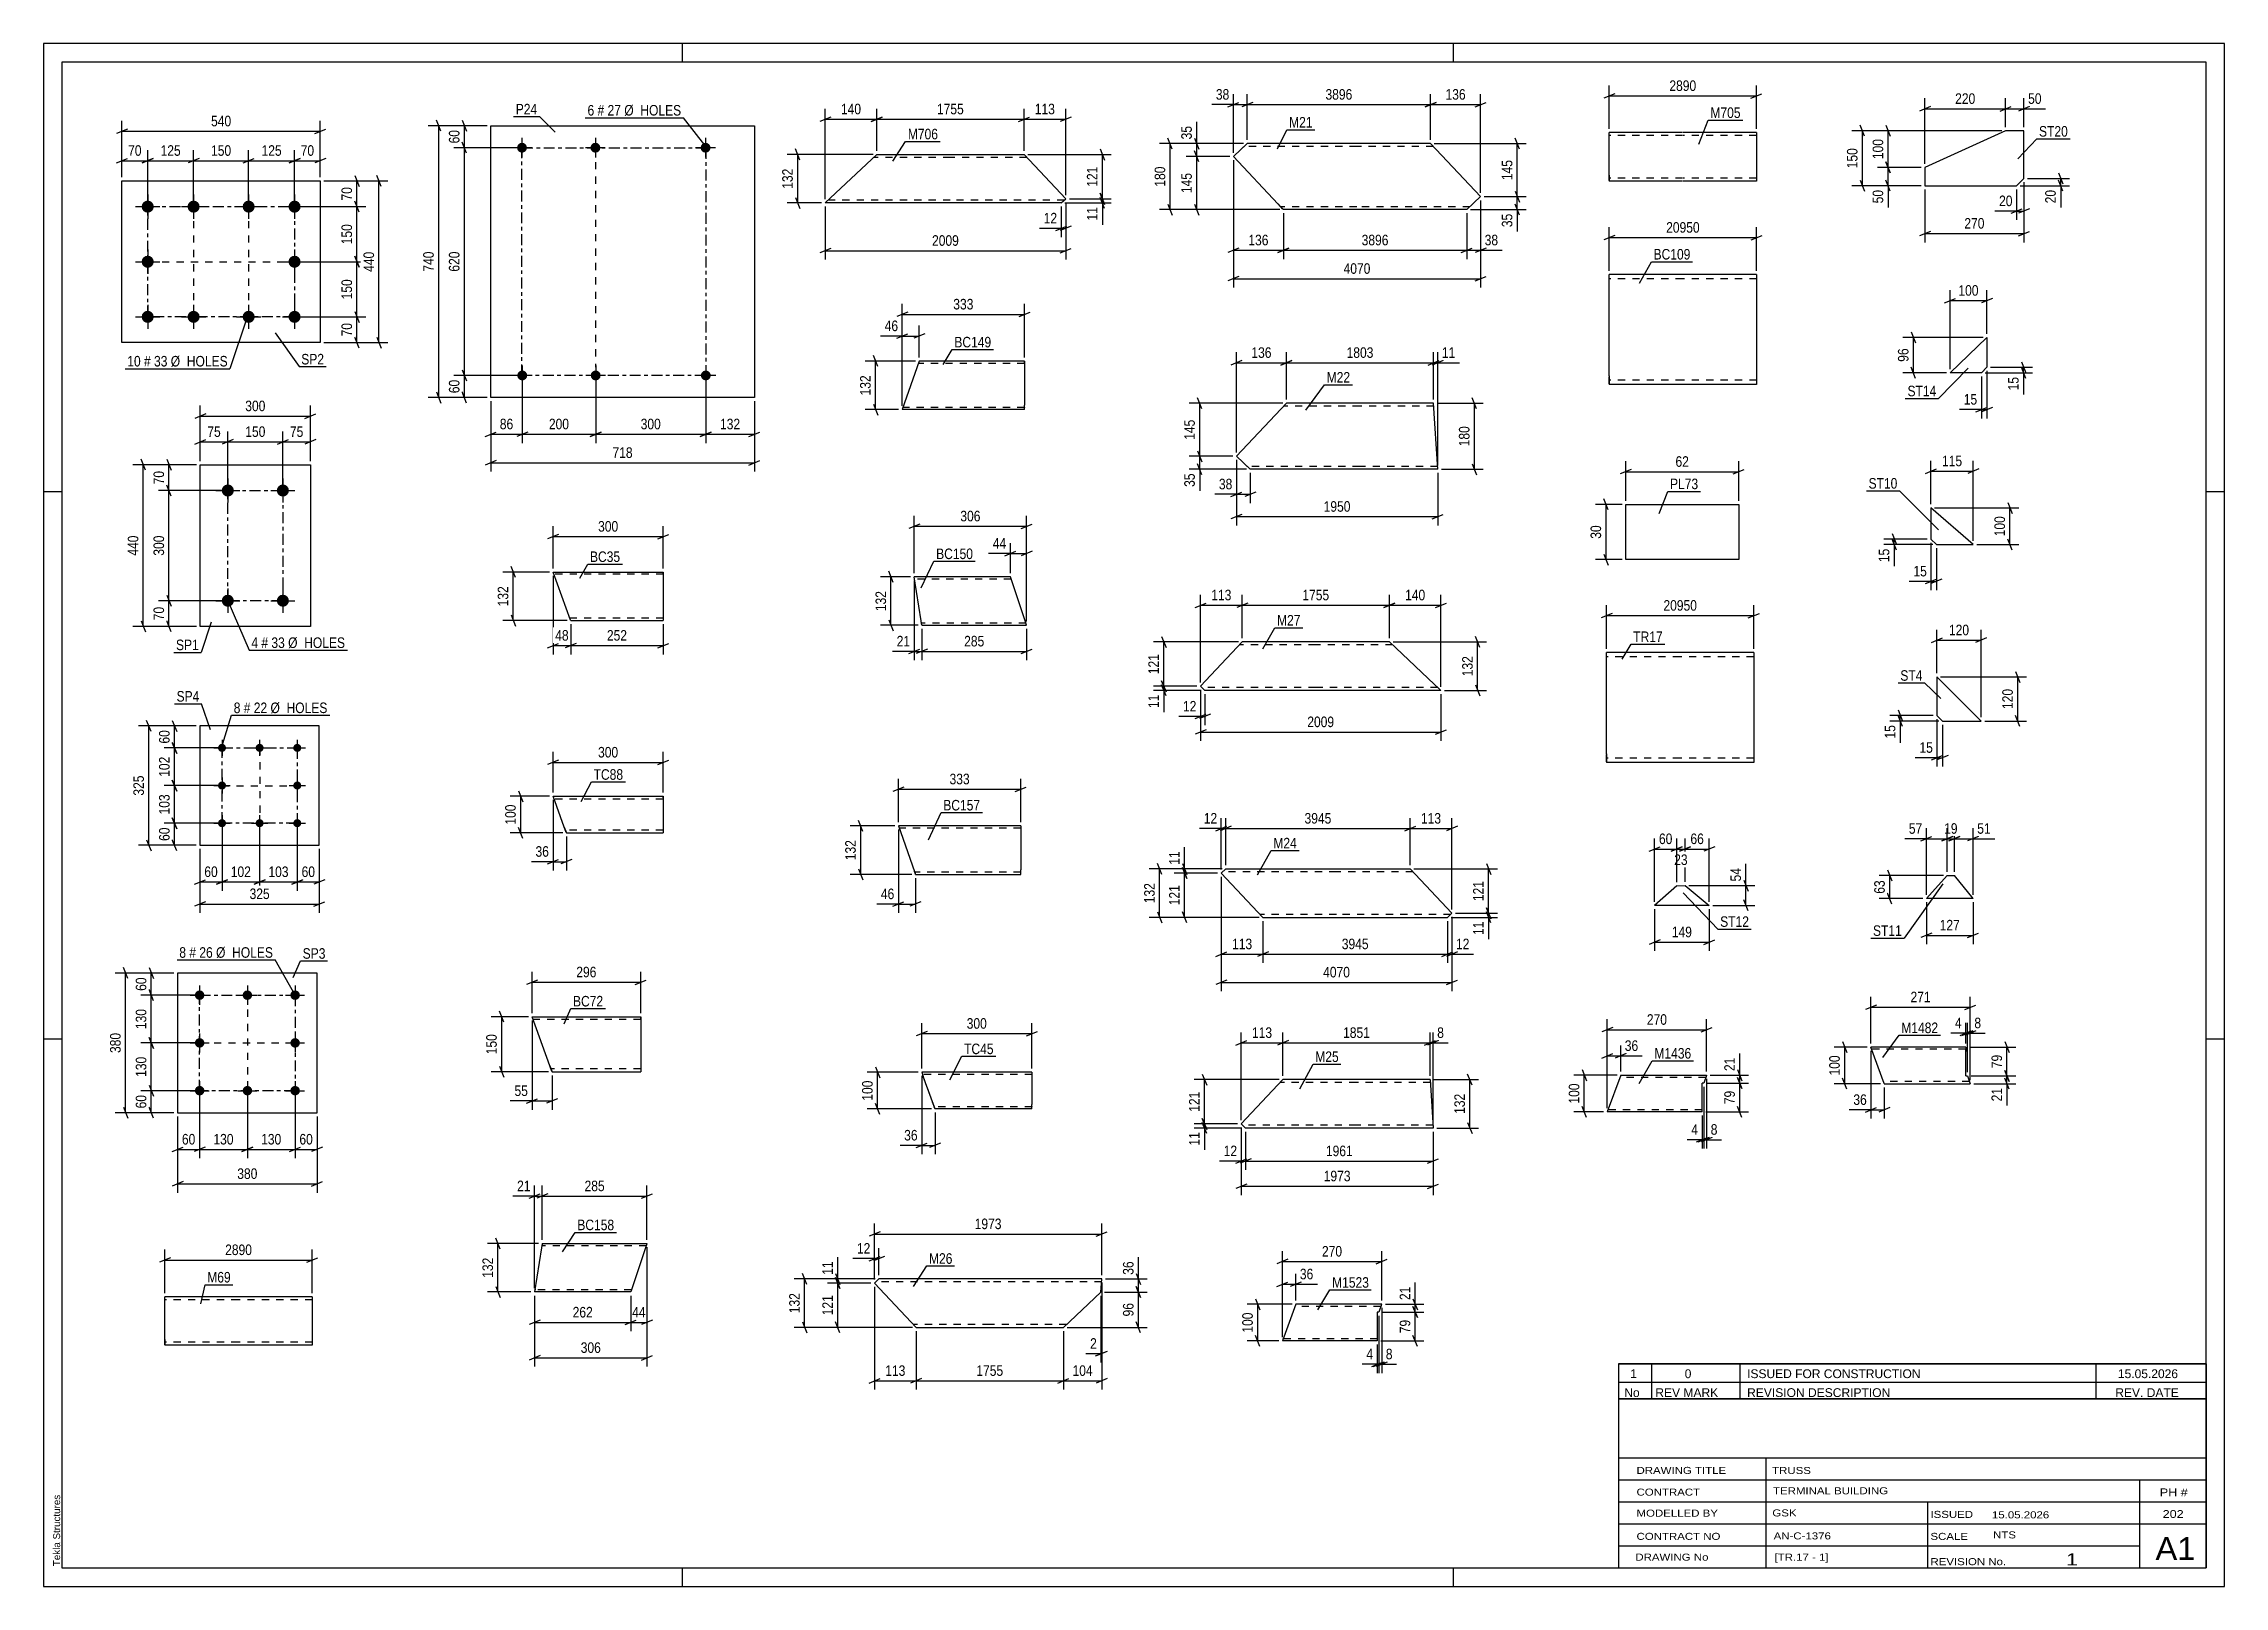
# Model space of a CAD drawing. Header units: millimetres. Extents: x 0 to 594, y 0 to 420.
import ezdxf

# ---------------------------------------------------------------- set-up
doc = ezdxf.new("R2010")
doc.units = ezdxf.units.MM
doc.linetypes.add('DXK_LINE_DOT2', pattern=[3.9198, 1.9599, -1.9599])
doc.linetypes.add('DXK_LINE_DOT3', pattern=[5.9187, 2.979, -0.9799, 0.9799, -0.9799])
doc.styles.add('Arial', font='ARIAL.TTF', dxfattribs={"height": 0.2})
doc.styles.add('Arial Narrow', font='ARIALN.TTF', dxfattribs={"height": 0.2})

# ---------------------------------------------------------------- blocks, each defined once
blk = doc.blocks.new('Unknown-389636974-24141')
at = {"color": 5, "linetype": 'Continuous'}
for p, q in [((594, 420), (0, 420)), ((0, 420), (0, 0)), ((174, 415), (174, 420)), ((384, 415), (384, 420)), ((594, 0), (594, 420)), ((589, 415), (5, 415)), ((5, 415), (5, 5)), ((589, 5), (589, 415)), ((5, 298), (0, 298)), ((594, 298), (589, 298)), ((5, 149), (0, 149)), ((594, 149), (589, 149)), ((0, 0), (594, 0)), ((5, 5), (589, 5)), ((174, 0), (174, 5)), ((384, 0), (384, 5))]:
    blk.add_line(p, q, dxfattribs=at)
at = {"color": 174, "linetype": 'Continuous', "style": 'Arial'}
blk.add_text('Tekla Structures', height=1.9102, rotation=90, dxfattribs=at).set_placement((4.5, 5.5))
blk = doc.blocks.new('Unknown-389636974-76566')
at = {"color": 7, "linetype": 'Continuous'}
for p, q in [((429, 51.05), (429, 5)), ((429, 51.05), (589, 51.05)), ((589, 51), (589, 5)), ((429, 35), (589, 35)), ((469.14, 35), (469.14, 5)), ((429, 29), (589, 29)), ((571, 5.05), (571, 29.05)), ((429, 23), (589, 23)), ((513.14, 23), (513.14, 5)), ((429, 17), (589, 17)), ((429, 11), (571, 11)), ((429, 5), (589, 5))]:
    blk.add_line(p, q, dxfattribs=at)
at = {"color": 7, "style": 'Arial Narrow'}
for s, height, width, p in [('DRAWING TITLE', 1.9089, 1.425378, (433.88, 30.61)), ('TRUSS', 1.909, 1.425378, (470.81, 30.59)), ('CONTRACT', 1.909, 1.425378, (433.88, 24.71)), ('TERMINAL BUILDING', 1.9089, 1.425378, (471.06, 25.07)), ('MODELLED BY', 1.9089, 1.425378, (433.88, 18.98)), ('GSK', 1.909, 1.425378, (470.88, 19.04)), ('ISSUED', 1.909, 1.425378, (513.94, 18.64)), ('15.05.2026', 1.909, 1.425378, (530.69, 18.52)), ('CONTRACT NO', 1.9089, 1.425378, (433.88, 12.66)), ('AN-C-1376', 1.909, 1.425378, (471.23, 12.78)), ('SCALE', 1.909, 1.425378, (513.94, 12.65)), ('A1', 6.204, 1.25, (575.24, 7.2)), ('DRAWING No', 1.909, 1.425378, (433.56, 7)), ('[TR.17 - 1]', 1.9089, 1.425378, (471.46, 6.99)), ('REVISION No.', 1.9089, 1.425378, (513.94, 5.77)), ('1', 3.34, 1.5, (550.91, 5.68))]:
    blk.add_text(s, height=height, dxfattribs=dict(at, width=width)).set_placement(p)
at = {"color": 7, "linetype": 'Continuous', "style": 'Arial Narrow'}
for s, height, width, p in [('PH #', 2.1, 1.42538, (576.4, 24.55)), ('202', 2.1, 1.42538, (577.19, 18.65)), ('NTS', 1.909, 1.425378, (531, 13.05))]:
    blk.add_text(s, height=height, dxfattribs=dict(at, width=width)).set_placement(p)
blk = doc.blocks.new('Unknown-389636974-76567')
at = {"color": 7, "linetype": 'Continuous'}
for p, q in [((429, 60.55), (589, 60.55)), ((589, 60.55), (429, 60.55)), ((429, 60.55), (429, 55.55)), ((438, 60.55), (438, 55.55)), ((462, 60.55), (462, 55.55)), ((559, 60.55), (559, 55.55)), ((589, 60.55), (589, 55.55)), ((429, 55.55), (589, 55.55)), ((429, 55.55), (429, 51.05)), ((429, 55.55), (589, 55.55)), ((438, 55.55), (438, 51.05)), ((462, 55.55), (462, 51.05)), ((559, 55.55), (559, 51.05)), ((589, 55.55), (589, 51.05)), ((589, 51.05), (429, 51.05))]:
    blk.add_line(p, q, dxfattribs=at)
at = {"color": 7, "linetype": 'Continuous', "style": 'Arial Narrow'}
for s, height, width, p in [('No', 2.386, 1.2, (430.54, 51.55)), ('1', 2.39, 1.196471, (432.16, 56.7)), ('REV MARK', 2.386, 1.2, (439, 51.55)), ('0', 2.39, 1.196471, (447, 56.7)), ('REVISION DESCRIPTION', 2.3861, 1.2, (464, 51.55)), ('ISSUED FOR CONSTRUCTION', 2.3861, 1.196471, (464, 56.7)), ('REV. DATE', 2.386, 1.2, (564.28, 51.55)), ('15.05.2026', 2.386, 1.196471, (565, 56.7))]:
    blk.add_text(s, height=height, dxfattribs=dict(at, width=width)).set_placement(p)
blk = doc.blocks.new('Part-389636974-56886 - 56885')
at = {"color": 2, "linetype": 'Continuous'}
for p, q in [((226.32, 82.57), (227.52, 83.7)), ((257.66, 83.7), (227.52, 83.7)), ((288.21, 83.7), (257.76, 83.7)), ((287.99, 80.12), (288.21, 83.7)), ((226.32, 82.57), (237.66, 70.5)), ((277.76, 70.5), (287.99, 80.12)), ((237.66, 70.5), (257.66, 70.5)), ((257.76, 70.5), (277.76, 70.5))]:
    blk.add_line(p, q, dxfattribs=at)
at = {"color": 7, "linetype": 'DXK_LINE_DOT2'}
for p, q in [((257.66, 82.9), (226.67, 82.9)), ((288.16, 82.9), (257.76, 82.9)), ((257.66, 71.3), (236.91, 71.3)), ((278.62, 71.3), (257.76, 71.3))]:
    blk.add_line(p, q, dxfattribs=at)
blk = doc.blocks.new('Part-389636974-57301 - 57300')
at = {"color": 2, "linetype": 'Continuous'}
for p, q in [((430.93, 279.54), (430.93, 294.54)), ((430.93, 294.54), (461.71, 294.54)), ((461.71, 294.54), (461.71, 279.54)), ((461.71, 279.54), (430.93, 279.54))]:
    blk.add_line(p, q, dxfattribs=at)
blk = doc.blocks.new('Part-389636974-56845 - 56841')
at = {"color": 2, "linetype": 'Continuous'}
for p, q in [((327.84, 392.81), (326.14, 391.21)), ((357.69, 392.81), (327.84, 392.81)), ((377.79, 392.81), (357.79, 392.81)), ((377.79, 392.81), (391.4, 378.34)), ((326.14, 391.21), (324.09, 389.28)), ((336.19, 376.41), (324.09, 389.28)), ((337.69, 374.81), (336.19, 376.41)), ((357.69, 374.81), (337.69, 374.81)), ((387.64, 374.81), (357.79, 374.81)), ((387.64, 374.81), (391.4, 378.34))]:
    blk.add_line(p, q, dxfattribs=at)
at = {"color": 7, "linetype": 'DXK_LINE_DOT2'}
for p, q in [((327.84, 392.81), (326.79, 391.82)), ((357.69, 392.01), (326.99, 392.01)), ((378.54, 392.01), (357.79, 392.01)), ((337.58, 374.93), (336.19, 376.41)), ((357.69, 375.61), (336.94, 375.61)), ((388.49, 375.61), (357.79, 375.61))]:
    blk.add_line(p, q, dxfattribs=at)
blk = doc.blocks.new('Part-389636974-56893 - 56892')
at = {"color": 2, "linetype": 'Continuous'}
for p, q in [((315.12, 245.04), (326.47, 257.11)), ((346.47, 257.11), (326.47, 257.11)), ((366.57, 257.11), (346.57, 257.11)), ((366.57, 257.11), (380.6, 243.91)), ((316.32, 243.91), (315.12, 245.04)), ((346.47, 243.91), (316.32, 243.91)), ((380.6, 243.91), (346.57, 243.91))]:
    blk.add_line(p, q, dxfattribs=at)
at = {"color": 7, "linetype": 'DXK_LINE_DOT2'}
for p, q in [((346.47, 256.31), (325.71, 256.31)), ((367.42, 256.31), (346.57, 256.31)), ((346.47, 244.71), (315.47, 244.71)), ((379.75, 244.71), (346.57, 244.71)), ((379.5, 244.94), (379.55, 244.9)), ((379.69, 244.77), (379.75, 244.71))]:
    blk.add_line(p, q, dxfattribs=at)
blk = doc.blocks.new('Part-389636974-60234 - 60233')
at = {"color": 2, "linetype": 'Continuous'}
for p, q in [((143.54, 263.04), (138.77, 276.15)), ((138.77, 276.15), (168.77, 276.15)), ((168.77, 276.15), (168.77, 276.05)), ((168.77, 276.05), (168.77, 262.95)), ((143.54, 263.04), (143.58, 262.95)), ((143.58, 262.95), (168.77, 262.95))]:
    blk.add_line(p, q, dxfattribs=at)
at = {"color": 7, "linetype": 'DXK_LINE_DOT2'}
for p, q in [((168.77, 275.55), (138.99, 275.55)), ((168.77, 275.79), (168.77, 276.15)), ((168.77, 263.55), (143.36, 263.55))]:
    blk.add_line(p, q, dxfattribs=at)
blk = doc.blocks.new('Part-389636974-56856 - 56855')
at = {"color": 2, "linetype": 'Continuous'}
for p, q in [((324.91, 307.65), (338.52, 322.11)), ((358.52, 322.11), (338.52, 322.11)), ((378.62, 322.11), (358.62, 322.11)), ((379.72, 304.11), (378.62, 322.11)), ((328.67, 304.11), (324.91, 307.65)), ((358.52, 304.11), (328.67, 304.11)), ((379.72, 304.11), (358.62, 304.11))]:
    blk.add_line(p, q, dxfattribs=at)
at = {"color": 7, "linetype": 'DXK_LINE_DOT2'}
for p, q in [((358.52, 321.31), (337.77, 321.31)), ((378.67, 321.31), (358.62, 321.31)), ((328.67, 304.11), (326.97, 305.71)), ((358.52, 304.91), (327.82, 304.91)), ((379.68, 304.91), (358.62, 304.91)), ((379.68, 304.91), (379.67, 304.98))]:
    blk.add_line(p, q, dxfattribs=at)
blk = doc.blocks.new('Part-389636974-56902 - 56901')
at = {"color": 2, "linetype": 'Continuous'}
for p, q in [((53.06, 78.85), (33.06, 78.85)), ((33.06, 67.25), (33.06, 78.85)), ((73.16, 78.85), (53.16, 78.85)), ((73.16, 78.85), (73.16, 65.65)), ((33.06, 67.25), (33.06, 65.65)), ((53.06, 65.65), (33.06, 65.65)), ((73.16, 65.65), (53.16, 65.65))]:
    blk.add_line(p, q, dxfattribs=at)
at = {"color": 7, "linetype": 'DXK_LINE_DOT2'}
for p, q in [((53.06, 78.05), (33.06, 78.05)), ((73.16, 78.05), (53.16, 78.05)), ((33.06, 65.77), (33.06, 67.25)), ((33.06, 66.45), (33.06, 66.51)), ((53.06, 66.45), (33.06, 66.45)), ((73.16, 66.45), (53.16, 66.45)), ((73.16, 66.45), (73.16, 66.51))]:
    blk.add_line(p, q, dxfattribs=at)
blk = doc.blocks.new('Part-389636974-56868 - 56867')
at = {"color": 2, "linetype": 'Continuous'}
for p, q in [((321.98, 195.32), (320.78, 194.19)), ((320.78, 194.19), (332.13, 182.12)), ((321.98, 195.32), (352.13, 195.32)), ((352.23, 195.32), (372.23, 195.32)), ((372.23, 195.32), (383.58, 183.25)), ((332.13, 182.12), (352.13, 182.12)), ((352.23, 182.12), (382.38, 182.12)), ((383.58, 183.25), (382.38, 182.12))]:
    blk.add_line(p, q, dxfattribs=at)
at = {"color": 7, "linetype": 'DXK_LINE_DOT2'}
for p, q in [((352.13, 194.52), (321.13, 194.52)), ((372.98, 194.52), (352.23, 194.52)), ((352.13, 182.92), (331.38, 182.92)), ((383.23, 182.92), (352.23, 182.92))]:
    blk.add_line(p, q, dxfattribs=at)
blk = doc.blocks.new('Part-389636974-60263 - 60262')
at = {"color": 2, "linetype": 'Continuous'}
for p, q in [((141.82, 206.71), (138.76, 215.11)), ((138.76, 215.11), (168.76, 215.11)), ((168.76, 215.11), (168.76, 205.11)), ((141.82, 206.71), (142.4, 205.11)), ((142.4, 205.11), (168.76, 205.11))]:
    blk.add_line(p, q, dxfattribs=at)
at = {"color": 7, "linetype": 'DXK_LINE_DOT2'}
for p, q in [((168.76, 214.31), (139.06, 214.31)), ((168.76, 214.64), (168.76, 215.11)), ((142.36, 205.23), (141.82, 206.71)), ((168.76, 205.91), (142.11, 205.91))]:
    blk.add_line(p, q, dxfattribs=at)
blk = doc.blocks.new('Part-389636974-56875 - 56874')
at = {"color": 2, "linetype": 'Continuous'}
for p, q in [((326.21, 125.9), (337.56, 137.97)), ((357.56, 137.97), (337.56, 137.97)), ((377.66, 137.97), (357.66, 137.97)), ((377.66, 137.97), (378.47, 124.77)), ((327.41, 124.77), (326.21, 125.9)), ((357.56, 124.77), (327.41, 124.77)), ((378.47, 124.77), (357.66, 124.77))]:
    blk.add_line(p, q, dxfattribs=at)
at = {"color": 7, "linetype": 'DXK_LINE_DOT2'}
for p, q in [((357.56, 137.17), (336.81, 137.17)), ((377.71, 137.17), (357.66, 137.17)), ((357.56, 125.57), (326.56, 125.57)), ((378.42, 125.57), (357.66, 125.57)), ((378.42, 125.57), (378.42, 125.63))]:
    blk.add_line(p, q, dxfattribs=at)
blk = doc.blocks.new('Part-389636974-60271 - 60270')
at = {"color": 2, "linetype": 'Continuous'}
for p, q in [((137.91, 141.69), (133.03, 155.09)), ((133.03, 155.09), (162.63, 155.09)), ((162.63, 155.09), (162.63, 140.09)), ((137.91, 141.69), (138.49, 140.09)), ((138.49, 140.09), (162.63, 140.09))]:
    blk.add_line(p, q, dxfattribs=at)
at = {"color": 7, "linetype": 'DXK_LINE_DOT2'}
for p, q in [((162.63, 154.62), (162.63, 155.09)), ((162.63, 154.29), (133.32, 154.29)), ((138.45, 140.21), (137.91, 141.69)), ((162.63, 140.89), (138.2, 140.89))]:
    blk.add_line(p, q, dxfattribs=at)
blk = doc.blocks.new('Part-389636974-60279 - 60278')
at = {"color": 2, "linetype": 'Continuous'}
for p, q in [((135.64, 92.14), (133.75, 80.14)), ((135.82, 93.34), (135.64, 92.14)), ((135.82, 93.34), (164.34, 93.34)), ((163.94, 92.14), (159.93, 80.14)), ((164.22, 92.99), (163.94, 92.14)), ((164.31, 93.25), (164.22, 92.99)), ((164.34, 93.34), (164.31, 93.25)), ((159.93, 80.14), (133.75, 80.14))]:
    blk.add_line(p, q, dxfattribs=at)
at = {"color": 7, "linetype": 'DXK_LINE_DOT2'}
for p, q in [((164.14, 92.74), (135.73, 92.74)), ((135.81, 93.25), (135.77, 92.99)), ((135.82, 93.34), (135.81, 93.25)), ((164.34, 93.34), (164.22, 92.99)), ((133.87, 80.88), (133.85, 80.79)), ((133.85, 80.79), (133.87, 80.88)), ((133.85, 80.79), (133.85, 80.74)), ((133.85, 80.74), (133.85, 80.79)), ((160.13, 80.74), (133.85, 80.74))]:
    blk.add_line(p, q, dxfattribs=at)
blk = doc.blocks.new('Part-389636974-60302 - 60301')
at = {"color": 2, "linetype": 'Continuous'}
for p, q in [((266.17, 207.04), (232.83, 207.04)), ((232.83, 207.04), (237.22, 194.58)), ((266.17, 207.04), (266.17, 206.94)), ((266.17, 206.94), (266.17, 206.68)), ((266.17, 206.68), (266.17, 205.84)), ((266.17, 205.84), (266.17, 195.04)), ((237.45, 193.93), (237.22, 194.58)), ((237.48, 193.84), (237.45, 193.93)), ((237.48, 193.84), (266.17, 193.84)), ((266.17, 193.84), (266.17, 195.04))]:
    blk.add_line(p, q, dxfattribs=at)
at = {"color": 7, "linetype": 'DXK_LINE_DOT2'}
for p, q in [((266.17, 206.44), (233.04, 206.44)), ((266.17, 207.04), (266.17, 206.68)), ((266.17, 206.29), (266.17, 205.84)), ((237.22, 194.58), (237.35, 194.19)), ((266.17, 194.44), (237.27, 194.44)), ((266.17, 194.44), (266.17, 195.04)), ((266.17, 194.48), (266.17, 194.44)), ((266.17, 193.84), (266.17, 193.93))]:
    blk.add_line(p, q, dxfattribs=at)
blk = doc.blocks.new('Part-389636974-56960 - 56959')
at = {"color": 2, "linetype": 'Continuous'}
for p, q in [((21.35, 338.62), (21.35, 382.62)), ((21.35, 382.62), (75.35, 382.62)), ((75.35, 382.62), (75.35, 338.62)), ((75.35, 338.62), (21.35, 338.62))]:
    blk.add_line(p, q, dxfattribs=at)
blk = doc.blocks.new('Bolt-389636974-56961 - 56959')
at = {"linetype": 'Continuous'}
for points in [[(28.35, 377.27, -1), (28.35, 373.97, -1)], [(40.85, 377.27, -1), (40.85, 373.97, -1)], [(55.85, 377.27, -1), (55.85, 373.97, -1)], [(68.35, 377.27, -1), (68.35, 373.97, -1)], [(28.35, 362.27, -1), (28.35, 358.97, -1)], [(68.35, 362.27, -1), (68.35, 358.97, -1)], [(28.35, 347.27, -1), (28.35, 343.97, -1)], [(40.85, 347.27, -1), (40.85, 343.97, -1)], [(55.85, 347.27, -1), (55.85, 343.97, -1)], [(68.35, 347.27, -1), (68.35, 343.97, -1)]]:
    blk.add_hatch(color=1, dxfattribs=at).paths.add_polyline_path(points)
at = {"color": 1, "linetype": 'Continuous'}
for p, q in [((25.05, 375.62), (31.65, 375.62)), ((28.35, 378.92), (28.35, 372.32)), ((37.55, 375.62), (44.15, 375.62)), ((40.85, 378.92), (40.85, 372.32)), ((52.55, 375.62), (59.15, 375.62)), ((55.85, 378.92), (55.85, 372.32)), ((65.05, 375.62), (71.65, 375.62)), ((68.35, 378.92), (68.35, 372.32)), ((28.35, 363.92), (28.35, 357.32)), ((68.35, 363.92), (68.35, 357.32)), ((25.05, 360.62), (31.65, 360.62)), ((65.05, 360.62), (71.65, 360.62)), ((25.05, 345.62), (31.65, 345.62)), ((28.35, 348.92), (28.35, 342.32)), ((37.55, 345.62), (44.15, 345.62)), ((40.85, 348.92), (40.85, 342.32)), ((52.55, 345.62), (59.15, 345.62)), ((55.85, 348.92), (55.85, 342.32)), ((65.05, 345.62), (71.65, 345.62)), ((68.35, 348.92), (68.35, 342.32))]:
    blk.add_line(p, q, dxfattribs=at)
blk = doc.blocks.new('Bolt-389636974-56969 - 56967')
at = {"linetype": 'Continuous'}
for points in [[(50.17, 299.99, -1), (50.17, 296.69, -1)], [(65.17, 299.99, -1), (65.17, 296.69, -1)], [(50.17, 269.99, -1), (50.17, 266.69, -1)], [(65.17, 269.99, -1), (65.17, 266.69, -1)]]:
    blk.add_hatch(color=1, dxfattribs=at).paths.add_polyline_path(points)
at = {"color": 1, "linetype": 'Continuous'}
for p, q in [((46.87, 298.34), (53.47, 298.34)), ((50.17, 301.64), (50.17, 295.04)), ((61.87, 298.34), (68.47, 298.34)), ((65.17, 301.64), (65.17, 295.04)), ((46.87, 268.34), (53.47, 268.34)), ((50.17, 271.64), (50.17, 265.04)), ((61.87, 268.34), (68.47, 268.34)), ((65.17, 271.64), (65.17, 265.04))]:
    blk.add_line(p, q, dxfattribs=at)
blk = doc.blocks.new('Part-389636974-56968 - 56967')
at = {"color": 2, "linetype": 'Continuous'}
for p, q in [((42.67, 261.34), (42.67, 305.34)), ((42.67, 305.34), (72.67, 305.34)), ((72.67, 305.34), (72.67, 261.34)), ((72.67, 261.34), (42.67, 261.34))]:
    blk.add_line(p, q, dxfattribs=at)
blk = doc.blocks.new('Part-389636974-56976 - 56975')
at = {"color": 2, "linetype": 'Continuous'}
for p, q in [((515.72, 247.59), (515.72, 237.09)), ((515.72, 247.59), (527.72, 235.59)), ((515.72, 237.09), (517.22, 235.59)), ((517.22, 235.59), (527.72, 235.59))]:
    blk.add_line(p, q, dxfattribs=at)
blk = doc.blocks.new('Part-389636974-56995 - 56994')
at = {"color": 2, "linetype": 'Continuous'}
for p, q in [((75.09, 234.27), (42.59, 234.27)), ((42.59, 234.27), (42.59, 201.77)), ((75.09, 201.77), (75.09, 234.27)), ((42.59, 201.77), (75.09, 201.77))]:
    blk.add_line(p, q, dxfattribs=at)
blk = doc.blocks.new('Bolt-389636974-56996 - 56994')
at = {"linetype": 'Continuous'}
for points in [[(48.59, 229.37, -1), (48.59, 227.17, -1)], [(58.84, 229.37, -1), (58.84, 227.17, -1)], [(69.09, 229.37, -1), (69.09, 227.17, -1)], [(48.59, 219.12, -1), (48.59, 216.92, -1)], [(69.09, 219.12, -1), (69.09, 216.92, -1)], [(48.59, 208.87, -1), (48.59, 206.67, -1)], [(58.84, 208.87, -1), (58.84, 206.67, -1)], [(69.09, 208.87, -1), (69.09, 206.67, -1)]]:
    blk.add_hatch(color=1, dxfattribs=at).paths.add_polyline_path(points)
at = {"color": 1, "linetype": 'Continuous'}
for p, q in [((46.39, 228.27), (50.79, 228.27)), ((48.59, 230.47), (48.59, 226.07)), ((56.64, 228.27), (61.04, 228.27)), ((58.84, 230.47), (58.84, 226.07)), ((66.89, 228.27), (71.29, 228.27)), ((69.09, 230.47), (69.09, 226.07)), ((48.59, 220.22), (48.59, 215.82)), ((69.09, 220.22), (69.09, 215.82)), ((46.39, 218.02), (50.79, 218.02)), ((66.89, 218.02), (71.29, 218.02)), ((48.59, 209.97), (48.59, 205.57)), ((58.84, 209.97), (58.84, 205.57)), ((69.09, 209.97), (69.09, 205.57)), ((46.39, 207.77), (50.79, 207.77)), ((56.64, 207.77), (61.04, 207.77)), ((66.89, 207.77), (71.29, 207.77))]:
    blk.add_line(p, q, dxfattribs=at)
blk = doc.blocks.new('Part-389636974-57007 - 57006')
at = {"color": 2, "linetype": 'Continuous'}
for p, q in [((74.5, 166.95), (36.5, 166.95)), ((36.5, 166.95), (36.5, 128.95)), ((74.5, 128.95), (74.5, 166.95)), ((36.5, 128.95), (74.5, 128.95))]:
    blk.add_line(p, q, dxfattribs=at)
blk = doc.blocks.new('Bolt-389636974-57008 - 57006')
at = {"linetype": 'Continuous'}
for points in [[(42.5, 162.25, -1), (42.5, 159.65, -1)], [(55.5, 162.25, -1), (55.5, 159.65, -1)], [(68.5, 162.25, -1), (68.5, 159.65, -1)], [(42.5, 149.25, -1), (42.5, 146.65, -1)], [(68.5, 149.25, -1), (68.5, 146.65, -1)], [(42.5, 136.25, -1), (42.5, 133.65, -1)], [(55.5, 136.25, -1), (55.5, 133.65, -1)], [(68.5, 136.25, -1), (68.5, 133.65, -1)]]:
    blk.add_hatch(color=1, dxfattribs=at).paths.add_polyline_path(points)
at = {"color": 1, "linetype": 'Continuous'}
for p, q in [((39.9, 160.95), (45.1, 160.95)), ((42.5, 163.55), (42.5, 158.35)), ((52.9, 160.95), (58.1, 160.95)), ((55.5, 163.55), (55.5, 158.35)), ((65.9, 160.95), (71.1, 160.95)), ((68.5, 163.55), (68.5, 158.35)), ((42.5, 150.55), (42.5, 145.35)), ((68.5, 150.55), (68.5, 145.35)), ((39.9, 147.95), (45.1, 147.95)), ((65.9, 147.95), (71.1, 147.95)), ((42.5, 137.55), (42.5, 132.35)), ((55.5, 137.55), (55.5, 132.35)), ((68.5, 137.55), (68.5, 132.35)), ((39.9, 134.95), (45.1, 134.95)), ((52.9, 134.95), (58.1, 134.95)), ((65.9, 134.95), (71.1, 134.95))]:
    blk.add_line(p, q, dxfattribs=at)
blk = doc.blocks.new('Part-389636974-57029 - 57028')
at = {"color": 2, "linetype": 'Continuous'}
for p, q in [((121.8, 323.66), (121.8, 397.66)), ((121.8, 397.66), (193.6, 397.66)), ((193.6, 397.66), (193.6, 323.66)), ((193.6, 323.66), (121.8, 323.66))]:
    blk.add_line(p, q, dxfattribs=at)
blk = doc.blocks.new('Bolt-389636974-57030 - 57028')
at = {"linetype": 'Continuous'}
for points in [[(130.3, 390.31, -1), (130.3, 393.01, -1)], [(150.3, 390.31, -1), (150.3, 393.01, -1)], [(180.3, 390.31, -1), (180.3, 393.01, -1)]]:
    blk.add_hatch(color=1, dxfattribs=at).paths.add_polyline_path(points)
at = {"color": 1, "linetype": 'Continuous'}
for p, q in [((130.3, 394.36), (130.3, 388.96)), ((150.3, 394.36), (150.3, 388.96)), ((180.3, 394.36), (180.3, 388.96)), ((133, 391.66), (127.6, 391.66)), ((153, 391.66), (147.6, 391.66)), ((183, 391.66), (177.6, 391.66))]:
    blk.add_line(p, q, dxfattribs=at)
blk = doc.blocks.new('Bolt-389636974-57031 - 57028')
at = {"linetype": 'Continuous'}
for points in [[(130.37, 328.31, -1), (130.37, 331.01, -1)], [(150.37, 328.31, -1), (150.37, 331.01, -1)], [(180.37, 328.31, -1), (180.37, 331.01, -1)]]:
    blk.add_hatch(color=1, dxfattribs=at).paths.add_polyline_path(points)
at = {"color": 1, "linetype": 'Continuous'}
for p, q in [((133.07, 329.66), (127.67, 329.66)), ((130.37, 332.36), (130.37, 326.96)), ((153.07, 329.66), (147.67, 329.66)), ((150.37, 332.36), (150.37, 326.96)), ((183.07, 329.66), (177.67, 329.66)), ((180.37, 332.36), (180.37, 326.96))]:
    blk.add_line(p, q, dxfattribs=at)
blk = doc.blocks.new('Part-389636974-60917 - 60916')
at = {"color": 2, "linetype": 'Continuous'}
for p, q in [((263.32, 274.84), (237.14, 274.84)), ((239.02, 262.84), (237.14, 274.84)), ((267.35, 262.84), (263.32, 274.84)), ((239.2, 261.73), (239.02, 262.84)), ((239.2, 261.73), (239.21, 261.64)), ((239.21, 261.64), (267.75, 261.64)), ((267.75, 261.64), (267.35, 262.84))]:
    blk.add_line(p, q, dxfattribs=at)
at = {"color": 7, "linetype": 'DXK_LINE_DOT2'}
for p, q in [((263.52, 274.24), (237.23, 274.24)), ((239.16, 261.99), (239.02, 262.84)), ((267.55, 262.24), (239.12, 262.24))]:
    blk.add_line(p, q, dxfattribs=at)
blk = doc.blocks.new('Part-389636974-60287 - 60286')
at = {"color": 2, "linetype": 'Continuous'}
for p, q in [((239.18, 139.97), (239.18, 139.97)), ((269.18, 139.97), (239.18, 139.97)), ((239.18, 139.97), (239.61, 138.77)), ((242.38, 131.17), (239.61, 138.77)), ((269.18, 139.97), (269.18, 131.17)), ((242.69, 130.32), (242.38, 131.17)), ((269.18, 129.97), (269.18, 131.17)), ((242.78, 130.06), (242.69, 130.32)), ((242.82, 129.97), (242.78, 130.06)), ((269.18, 129.97), (242.82, 129.97))]:
    blk.add_line(p, q, dxfattribs=at)
at = {"color": 7, "linetype": 'DXK_LINE_DOT2'}
for p, q in [((242.82, 129.97), (239.18, 139.97)), ((269.18, 139.37), (239.39, 139.37)), ((239.41, 139.32), (239.39, 139.37)), ((239.46, 139.19), (239.45, 139.23)), ((242.55, 130.71), (242.38, 131.17)), ((269.18, 130.57), (242.6, 130.57)), ((269.18, 130.61), (269.18, 130.57))]:
    blk.add_line(p, q, dxfattribs=at)
blk = doc.blocks.new('Part-389636974-57059 - 57058')
at = {"color": 2, "linetype": 'Continuous'}
for p, q in [((512.84, 187.23), (518.52, 193.55)), ((518.52, 193.55), (520.47, 193.5)), ((525.56, 187.23), (520.47, 193.5)), ((525.56, 187.23), (512.84, 187.23))]:
    blk.add_line(p, q, dxfattribs=at)
blk = doc.blocks.new('Part-389636974-57066 - 57065')
at = {"color": 2, "linetype": 'Continuous'}
for p, q in [((444.83, 190.74), (438.8, 185.38)), ((444.83, 190.74), (447.11, 190.79)), ((447.11, 190.79), (453.67, 185.38)), ((453.67, 185.38), (438.8, 185.38))]:
    blk.add_line(p, q, dxfattribs=at)
blk = doc.blocks.new('Part-389636974-57075 - 57074')
at = {"color": 2, "linetype": 'Continuous'}
for p, q in [((519.3, 330.38), (529.3, 340.03)), ((529.3, 340.03), (529.3, 331.88)), ((527.8, 330.38), (519.3, 330.38)), ((529.3, 331.88), (527.8, 330.38))]:
    blk.add_line(p, q, dxfattribs=at)
blk = doc.blocks.new('Part-389636974-60925 - 60924')
at = {"color": 2, "linetype": 'Continuous'}
for p, q in [((238.49, 333.56), (233.87, 320.36)), ((267.18, 333.56), (238.49, 333.56)), ((267.18, 333.56), (267.18, 333.47)), ((267.18, 333.47), (267.18, 333.21)), ((267.18, 333.21), (267.18, 332.36)), ((267.18, 332.36), (267.18, 321.56)), ((267.18, 320.36), (267.18, 321.56)), ((267.18, 320.36), (233.87, 320.36))]:
    blk.add_line(p, q, dxfattribs=at)
at = {"color": 7, "linetype": 'DXK_LINE_DOT2'}
for p, q in [((267.18, 332.96), (238.28, 332.96)), ((267.18, 333.21), (267.18, 333.56)), ((267.18, 332.82), (267.18, 332.36)), ((267.18, 320.96), (234.08, 320.96)), ((267.18, 320.96), (267.18, 321.56)), ((267.18, 321.01), (267.18, 320.96)), ((267.18, 320.36), (267.18, 320.46))]:
    blk.add_line(p, q, dxfattribs=at)
blk = doc.blocks.new('Part-389636974-57110 - 57109')
at = {"color": 2, "linetype": 'Continuous'}
for p, q in [((534.41, 396.3), (512.41, 386.3)), ((539.41, 396.3), (534.41, 396.3)), ((539.41, 383.3), (539.41, 396.3)), ((512.41, 386.3), (512.41, 381.3)), ((512.41, 381.3), (537.41, 381.3)), ((537.41, 381.3), (539.41, 383.3))]:
    blk.add_line(p, q, dxfattribs=at)
blk = doc.blocks.new('Part-389636974-57122 - 57121')
at = {"color": 2, "linetype": 'Continuous'}
for p, q in [((446.44, 395.77), (426.44, 395.77)), ((426.44, 384.17), (426.44, 395.77)), ((466.54, 395.77), (446.54, 395.77)), ((466.54, 395.77), (466.54, 382.57)), ((426.44, 384.17), (426.44, 382.57)), ((446.44, 382.57), (426.44, 382.57)), ((466.54, 382.57), (446.54, 382.57))]:
    blk.add_line(p, q, dxfattribs=at)
at = {"color": 7, "linetype": 'DXK_LINE_DOT2'}
for p, q in [((446.44, 394.97), (426.44, 394.97)), ((466.54, 394.97), (446.54, 394.97)), ((426.44, 382.7), (426.44, 384.17)), ((426.44, 383.37), (426.44, 383.44)), ((446.44, 383.37), (426.44, 383.37)), ((466.54, 383.37), (446.54, 383.37)), ((466.54, 383.37), (466.54, 383.44))]:
    blk.add_line(p, q, dxfattribs=at)
blk = doc.blocks.new('Part-389636974-57130 - 57129')
at = {"color": 2, "linetype": 'Continuous'}
for p, q in [((212.9, 376.62), (226.94, 389.82)), ((226.94, 389.82), (246.94, 389.82)), ((247.04, 389.82), (267.04, 389.82)), ((278.39, 377.75), (267.04, 389.82)), ((246.94, 376.62), (212.9, 376.62)), ((277.18, 376.62), (247.04, 376.62)), ((277.18, 376.62), (278.39, 377.75))]:
    blk.add_line(p, q, dxfattribs=at)
at = {"color": 7, "linetype": 'DXK_LINE_DOT2'}
for p, q in [((246.94, 389.02), (226.09, 389.02)), ((267.79, 389.02), (247.04, 389.02)), ((213.75, 377.42), (213.82, 377.48)), ((246.94, 377.42), (213.75, 377.42)), ((278.03, 377.42), (247.04, 377.42))]:
    blk.add_line(p, q, dxfattribs=at)
blk = doc.blocks.new('Part-389636974-57137 - 57136')
at = {"color": 2, "linetype": 'Continuous'}
for p, q in [((446.47, 357.19), (426.47, 357.19)), ((426.47, 329.59), (426.47, 357.19)), ((466.57, 357.19), (446.57, 357.19)), ((466.57, 357.19), (466.57, 327.19)), ((426.47, 329.59), (426.47, 327.19)), ((446.47, 327.19), (426.47, 327.19)), ((466.57, 327.19), (446.57, 327.19))]:
    blk.add_line(p, q, dxfattribs=at)
at = {"color": 7, "linetype": 'DXK_LINE_DOT2'}
for p, q in [((446.47, 355.99), (426.47, 355.99)), ((466.57, 355.99), (446.57, 355.99)), ((426.47, 327.37), (426.47, 329.59)), ((426.47, 328.39), (426.47, 328.48)), ((446.47, 328.39), (426.47, 328.39)), ((466.57, 328.39), (446.57, 328.39)), ((466.57, 328.39), (466.57, 328.48))]:
    blk.add_line(p, q, dxfattribs=at)
blk = doc.blocks.new('Part-389636974-57146 - 57145')
at = {"color": 2, "linetype": 'Continuous'}
for p, q in [((445.73, 254.28), (425.73, 254.28)), ((425.73, 226.68), (425.73, 254.28)), ((465.83, 254.28), (445.83, 254.28)), ((465.83, 254.28), (465.83, 224.28)), ((425.73, 226.68), (425.73, 224.28)), ((445.73, 224.28), (425.73, 224.28)), ((465.83, 224.28), (445.83, 224.28))]:
    blk.add_line(p, q, dxfattribs=at)
at = {"color": 7, "linetype": 'DXK_LINE_DOT2'}
for p, q in [((445.73, 253.08), (425.73, 253.08)), ((465.83, 253.08), (445.83, 253.08)), ((425.73, 224.47), (425.73, 226.68)), ((425.73, 225.48), (425.73, 225.57)), ((445.73, 225.48), (425.73, 225.48)), ((465.83, 225.48), (445.83, 225.48)), ((465.83, 225.48), (465.83, 225.57))]:
    blk.add_line(p, q, dxfattribs=at)
blk = doc.blocks.new('Part-389636974-57215 - 57214')
at = {"color": 2, "linetype": 'Continuous'}
for p, q in [((525.58, 283.61), (514.08, 293.61)), ((514.08, 293.61), (514.08, 285.11)), ((514.08, 285.11), (515.58, 283.61)), ((515.58, 283.61), (525.58, 283.61))]:
    blk.add_line(p, q, dxfattribs=at)
blk = doc.blocks.new('Part-389636974-74723 - 74722')
at = {"color": 2, "linetype": 'Continuous'}
for p, q in [((429.56, 139.17), (425.92, 129.17)), ((429.56, 139.17), (452.97, 139.17)), ((452.19, 137.03), (451.75, 137.03)), ((451.75, 129.17), (451.75, 137.03)), ((452.93, 139.08), (452.19, 137.03)), ((452.97, 139.17), (452.93, 139.08)), ((451.75, 129.17), (425.92, 129.17))]:
    blk.add_line(p, q, dxfattribs=at)
at = {"color": 7, "linetype": 'DXK_LINE_DOT2'}
for p, q in [((452.75, 138.57), (429.34, 138.57)), ((426.14, 129.77), (426.15, 129.81)), ((451.75, 129.77), (426.14, 129.77))]:
    blk.add_line(p, q, dxfattribs=at)
blk = doc.blocks.new('Part-389636974-74734 - 74733')
at = {"color": 2, "linetype": 'Continuous'}
for p, q in [((523.56, 146.82), (497.72, 146.82)), ((501.33, 136.91), (497.72, 146.82)), ((523.56, 146.82), (523.56, 146.73)), ((523.56, 146.73), (523.56, 145.62)), ((523.56, 138.97), (523.56, 145.62)), ((501.33, 136.91), (501.36, 136.82)), ((501.36, 136.82), (524.78, 136.82)), ((523.56, 138.97), (524, 138.97)), ((524, 138.97), (524.78, 136.82))]:
    blk.add_line(p, q, dxfattribs=at)
at = {"color": 7, "linetype": 'DXK_LINE_DOT2'}
for p, q in [((523.56, 146.22), (497.94, 146.22)), ((523.56, 145.62), (523.56, 146.47)), ((501.15, 137.42), (501.13, 137.47)), ((524.56, 137.42), (501.15, 137.42)), ((501.36, 136.82), (524.78, 136.82)), ((523.6, 138.97), (523.56, 138.97))]:
    blk.add_line(p, q, dxfattribs=at)
blk = doc.blocks.new('Part-389636974-74741 - 74740')
at = {"color": 2, "linetype": 'Continuous'}
for p, q in [((341.06, 76.81), (337.42, 66.81)), ((364.46, 76.81), (341.06, 76.81)), ((363.68, 74.67), (363.25, 74.67)), ((363.25, 74.67), (363.25, 66.81)), ((364.43, 76.72), (363.68, 74.67)), ((364.46, 76.81), (364.43, 76.72)), ((363.25, 66.81), (337.42, 66.81))]:
    blk.add_line(p, q, dxfattribs=at)
at = {"color": 7, "linetype": 'DXK_LINE_DOT2'}
for p, q in [((364.24, 76.21), (340.84, 76.21)), ((337.64, 67.41), (337.65, 67.46)), ((363.25, 67.41), (337.64, 67.41))]:
    blk.add_line(p, q, dxfattribs=at)
blk = doc.blocks.new('Rectangle-389636974-60188 - 56959')
at = {"color": 1, "linetype": 'DXK_LINE_DOT3'}
blk.add_lwpolyline([(28.35, 375.62), (68.35, 375.62), (68.35, 345.62), (28.35, 345.62), (28.35, 375.62)], close=True, dxfattribs=at)
blk = doc.blocks.new('Rectangle-389636974-60192 - 56967')
at = {"color": 1, "linetype": 'DXK_LINE_DOT3'}
blk.add_lwpolyline([(50.17, 298.34), (65.17, 298.34), (65.17, 268.34), (50.17, 268.34), (50.17, 298.34)], close=True, dxfattribs=at)
blk = doc.blocks.new('Rectangle-389636974-60198 - 56994')
at = {"color": 1, "linetype": 'DXK_LINE_DOT3'}
blk.add_lwpolyline([(48.59, 228.27), (69.09, 228.27), (69.09, 207.77), (48.59, 207.77), (48.59, 228.27)], close=True, dxfattribs=at)
blk = doc.blocks.new('Rectangle-389636974-60210 - 57006')
at = {"color": 1, "linetype": 'DXK_LINE_DOT3'}
blk.add_lwpolyline([(42.5, 160.95), (68.5, 160.95), (68.5, 134.95), (42.5, 134.95), (42.5, 160.95)], close=True, dxfattribs=at)
blk = doc.blocks.new('Rectangle-389636974-60213 - 57028')
at = {"color": 1, "linetype": 'DXK_LINE_DOT3'}
blk.add_lwpolyline([(130.3, 391.66), (180.37, 391.66), (180.37, 329.66), (130.3, 329.66), (130.3, 391.66)], close=True, dxfattribs=at)
blk = doc.blocks.new('Line-389636974-60189 - 56959')
at = {"color": 1, "linetype": 'DXK_LINE_DOT2'}
blk.add_line((40.85, 375.62), (40.85, 345.62), dxfattribs=at)
blk = doc.blocks.new('Line-389636974-60199 - 56994')
at = {"color": 1, "linetype": 'DXK_LINE_DOT2'}
blk.add_line((58.89, 228.27), (58.89, 207.77), dxfattribs=at)
blk = doc.blocks.new('Line-389636974-60211 - 57006')
at = {"color": 1, "linetype": 'DXK_LINE_DOT2'}
blk.add_line((55.5, 160.95), (55.5, 134.95), dxfattribs=at)
blk = doc.blocks.new('Line-389636974-60214 - 57028')
at = {"color": 1, "linetype": 'DXK_LINE_DOT2'}
blk.add_line((150.3, 391.66), (150.37, 329.66), dxfattribs=at)
blk = doc.blocks.new('Line-389636974-60190 - 56959')
at = {"color": 1, "linetype": 'DXK_LINE_DOT2'}
blk.add_line((55.85, 375.62), (55.85, 345.62), dxfattribs=at)
blk = doc.blocks.new('Line-389636974-60200 - 56994')
at = {"color": 1, "linetype": 'DXK_LINE_DOT2'}
blk.add_line((48.59, 217.97), (69.09, 217.97), dxfattribs=at)
blk = doc.blocks.new('Line-389636974-60212 - 57006')
at = {"color": 1, "linetype": 'DXK_LINE_DOT2'}
blk.add_line((42.5, 147.95), (68.5, 147.95), dxfattribs=at)
blk = doc.blocks.new('Line-389636974-60191 - 56959')
at = {"color": 1, "linetype": 'DXK_LINE_DOT2'}
blk.add_line((28.35, 360.62), (68.35, 360.62), dxfattribs=at)
blk = doc.blocks.new('StraightDimension-389636974-57483 - 56885')
at = {"color": 7, "linetype": 'Continuous'}
for p, q in [((288.99, 80.12), (300.61, 80.12)), ((297.61, 81.62), (298.81, 78.62)), ((298.21, 70.5), (298.21, 80.12)), ((298.81, 69), (297.61, 72)), ((278.76, 70.5), (300.61, 70.5))]:
    blk.add_line(p, q, dxfattribs=at)
at = {"color": 0}
blk.add_wipeout([(297.46, 77.74), (293.26, 77.74), (293.26, 72.88), (297.46, 72.88)], dxfattribs=at)
at = {"color": 3, "style": 'Arial Narrow'}
blk.add_text('96', height=2.863, rotation=90.00021, dxfattribs=at).set_placement((296.86, 73.48))
blk = doc.blocks.new('StraightDimension-389636974-60907 - 56885')
at = {"color": 7, "linetype": 'Continuous'}
for p, q in [((226.52, 83.7), (213.47, 83.7)), ((215.72, 85.2), (216.92, 82.2)), ((216.92, 81.07), (215.72, 84.07)), ((216.32, 82.57), (216.32, 83.7)), ((225.32, 82.57), (213.47, 82.57))]:
    blk.add_line(p, q, dxfattribs=at)
at = {"color": 0}
blk.add_wipeout([(215.57, 89.08), (211.37, 89.08), (211.37, 84.22), (215.57, 84.22)], dxfattribs=at)
at = {"color": 7, "linetype": 'Continuous'}
blk.add_line((216.32, 83.7), (216.32, 89.6), dxfattribs=at)
blk.add_line((216.32, 83.7), (216.32, 89.6), dxfattribs=at)
at = {"color": 3, "style": 'Arial Narrow'}
blk.add_text('11', height=2.863, rotation=90.00021, dxfattribs=at).set_placement((214.97, 84.82))
blk = doc.blocks.new('StraightDimension-389636974-68704 - 56885')
at = {"color": 7, "linetype": 'Continuous'}
for p, q in [((226.32, 81.57), (226.32, 53.56)), ((237.66, 69.5), (237.66, 53.56)), ((224.82, 55.36), (227.82, 56.56)), ((226.32, 55.96), (237.66, 55.96)), ((239.16, 56.56), (236.16, 55.36))]:
    blk.add_line(p, q, dxfattribs=at)
at = {"color": 0}
blk.add_wipeout([(235.33, 56.71), (235.33, 60.91), (228.65, 60.91), (228.65, 56.71)], dxfattribs=at)
at = {"color": 3, "style": 'Arial Narrow'}
blk.add_text('113', height=2.863, dxfattribs=at).set_placement((229.25, 57.31))
blk = doc.blocks.new('StraightDimension-389636974-57490 - 56885')
at = {"color": 7, "linetype": 'Continuous'}
for p, q in [((227.82, 96.51), (224.82, 95.31)), ((226.32, 83.57), (226.32, 98.76)), ((226.32, 95.91), (288.21, 95.91)), ((286.71, 95.31), (289.71, 96.51)), ((288.21, 84.7), (288.21, 98.76))]:
    blk.add_line(p, q, dxfattribs=at)
at = {"color": 0}
blk.add_wipeout([(261.52, 96.66), (261.52, 100.86), (253.01, 100.86), (253.01, 96.66)], dxfattribs=at)
at = {"color": 3, "style": 'Arial Narrow'}
blk.add_text('1973', height=2.863, dxfattribs=at).set_placement((253.61, 97.26))
blk = doc.blocks.new('StraightDimension-389636974-68703 - 56885')
at = {"color": 7, "linetype": 'Continuous'}
for p, q in [((237.66, 69.5), (237.66, 53.56)), ((277.76, 69.5), (277.76, 53.56)), ((239.16, 56.56), (236.16, 55.36)), ((237.66, 55.96), (277.76, 55.96)), ((276.26, 55.36), (279.26, 56.56))]:
    blk.add_line(p, q, dxfattribs=at)
at = {"color": 0}
blk.add_wipeout([(261.97, 56.71), (261.97, 60.91), (253.46, 60.91), (253.46, 56.71)], dxfattribs=at)
at = {"color": 3, "style": 'Arial Narrow'}
blk.add_text('1755', height=2.863, dxfattribs=at).set_placement((254.06, 57.31))
blk = doc.blocks.new('StraightDimension-389636974-57482 - 56885')
at = {"color": 7, "linetype": 'Continuous'}
for p, q in [((289.21, 83.7), (300.61, 83.7)), ((297.61, 85.2), (298.81, 82.2)), ((298.21, 80.12), (298.21, 83.7)), ((288.99, 80.12), (300.61, 80.12)), ((298.81, 78.62), (297.61, 81.62))]:
    blk.add_line(p, q, dxfattribs=at)
at = {"color": 0}
blk.add_wipeout([(297.46, 89.08), (293.26, 89.08), (293.26, 84.22), (297.46, 84.22)], dxfattribs=at)
at = {"color": 7, "linetype": 'Continuous'}
blk.add_line((298.21, 83.7), (298.21, 89.6), dxfattribs=at)
blk.add_line((298.21, 83.7), (298.21, 89.6), dxfattribs=at)
at = {"color": 3, "style": 'Arial Narrow'}
blk.add_text('36', height=2.863, rotation=90.00021, dxfattribs=at).set_placement((296.86, 84.82))
blk = doc.blocks.new('StraightDimension-389636974-57466 - 56885')
at = {"color": 7, "linetype": 'Continuous'}
for p, q in [((287.99, 79.12), (287.99, 60.95)), ((288.21, 82.7), (288.21, 60.95)), ((286.49, 62.75), (289.49, 63.95)), ((289.71, 63.95), (286.71, 62.75)), ((287.99, 63.35), (288.21, 63.35))]:
    blk.add_line(p, q, dxfattribs=at)
at = {"color": 0}
blk.add_wipeout([(287.47, 64.1), (287.47, 68.3), (284.44, 68.3), (284.44, 64.1)], dxfattribs=at)
at = {"color": 7, "linetype": 'Continuous'}
blk.add_line((287.99, 63.35), (283.91, 63.35), dxfattribs=at)
blk.add_line((287.99, 63.35), (283.91, 63.35), dxfattribs=at)
at = {"color": 3, "style": 'Arial Narrow'}
blk.add_text('2', height=2.86, dxfattribs=at).set_placement((285.04, 64.7))
blk = doc.blocks.new('StraightDimension-389636974-60908 - 56885')
at = {"color": 7, "linetype": 'Continuous'}
for p, q in [((215.72, 84.07), (216.92, 81.07)), ((225.32, 82.57), (213.47, 82.57)), ((216.32, 70.5), (216.32, 82.57)), ((216.92, 69), (215.72, 72)), ((236.66, 70.5), (213.47, 70.5))]:
    blk.add_line(p, q, dxfattribs=at)
at = {"color": 0}
blk.add_wipeout([(215.57, 79.87), (211.37, 79.87), (211.37, 73.19), (215.57, 73.19)], dxfattribs=at)
at = {"color": 3, "style": 'Arial Narrow'}
blk.add_text('121', height=2.863, rotation=90.00021, dxfattribs=at).set_placement((214.97, 73.79))
blk = doc.blocks.new('StraightDimension-389636974-63870 - 56885')
at = {"color": 7, "linetype": 'Continuous'}
for p, q in [((224.82, 88.64), (227.82, 89.84)), ((229.02, 89.84), (226.02, 88.64)), ((226.32, 83.57), (226.32, 92.09)), ((226.32, 89.24), (227.52, 89.24)), ((227.52, 84.7), (227.52, 92.09))]:
    blk.add_line(p, q, dxfattribs=at)
at = {"color": 0}
blk.add_wipeout([(225.79, 89.99), (225.79, 94.19), (220.93, 94.19), (220.93, 89.99)], dxfattribs=at)
at = {"color": 7, "linetype": 'Continuous'}
blk.add_line((226.32, 89.24), (220.41, 89.24), dxfattribs=at)
blk.add_line((226.32, 89.24), (220.41, 89.24), dxfattribs=at)
at = {"color": 3, "style": 'Arial Narrow'}
blk.add_text('12', height=2.863, dxfattribs=at).set_placement((221.53, 90.59))
blk = doc.blocks.new('StraightDimension-389636974-68702 - 56885')
at = {"color": 7, "linetype": 'Continuous'}
for p, q in [((288.21, 82.7), (288.21, 53.56)), ((277.76, 69.5), (277.76, 53.56)), ((276.26, 55.36), (279.26, 56.56)), ((277.76, 55.96), (288.21, 55.96)), ((289.71, 56.56), (286.71, 55.36))]:
    blk.add_line(p, q, dxfattribs=at)
at = {"color": 0}
blk.add_wipeout([(286.33, 56.71), (286.33, 60.91), (279.65, 60.91), (279.65, 56.71)], dxfattribs=at)
at = {"color": 3, "style": 'Arial Narrow'}
blk.add_text('104', height=2.863, dxfattribs=at).set_placement((280.25, 57.31))
blk = doc.blocks.new('StraightDimension-389636974-76176 - 56885')
at = {"color": 7, "linetype": 'Continuous'}
for p, q in [((226.52, 83.7), (204.44, 83.7)), ((207.89, 82.2), (206.69, 85.2)), ((207.29, 70.5), (207.29, 83.7)), ((206.69, 72), (207.89, 69)), ((236.66, 70.5), (204.44, 70.5))]:
    blk.add_line(p, q, dxfattribs=at)
at = {"color": 0}
blk.add_wipeout([(206.54, 80.44), (202.34, 80.44), (202.34, 73.76), (206.54, 73.76)], dxfattribs=at)
at = {"color": 3, "style": 'Arial Narrow'}
blk.add_text('132', height=2.863, rotation=90.00021, dxfattribs=at).set_placement((205.94, 74.36))
blk = doc.blocks.new('StraightDimension-389636974-57996 - 57300')
at = {"color": 7, "linetype": 'Continuous'}
for p, q in [((432.43, 304.05), (429.43, 302.85)), ((430.93, 295.54), (430.93, 306.3)), ((430.93, 303.45), (461.71, 303.45)), ((460.21, 302.85), (463.21, 304.05)), ((461.71, 295.54), (461.71, 306.3))]:
    blk.add_line(p, q, dxfattribs=at)
at = {"color": 0}
blk.add_wipeout([(448.75, 304.2), (448.75, 308.4), (443.89, 308.4), (443.89, 304.2)], dxfattribs=at)
at = {"color": 3, "style": 'Arial Narrow'}
blk.add_text('62', height=2.863, dxfattribs=at).set_placement((444.49, 304.8))
blk = doc.blocks.new('StraightDimension-389636974-57992 - 57300')
at = {"color": 7, "linetype": 'Continuous'}
for p, q in [((429.93, 294.54), (422.72, 294.54)), ((426.17, 293.04), (424.97, 296.04)), ((425.57, 279.54), (425.57, 294.54)), ((429.93, 279.54), (422.72, 279.54)), ((424.97, 281.04), (426.17, 278.04))]:
    blk.add_line(p, q, dxfattribs=at)
at = {"color": 0}
blk.add_wipeout([(424.82, 289.47), (420.62, 289.47), (420.62, 284.61), (424.82, 284.61)], dxfattribs=at)
at = {"color": 3, "style": 'Arial Narrow'}
blk.add_text('30', height=2.863, rotation=90.00021, dxfattribs=at).set_placement((424.22, 285.21))
blk = doc.blocks.new('StraightDimension-389636974-57351 - 56841')
at = {"color": 7, "linetype": 'Continuous'}
for p, q in [((388.64, 374.81), (403.8, 374.81)), ((392.4, 378.34), (403.8, 378.34)), ((400.8, 379.84), (402, 376.84)), ((402, 373.31), (400.8, 376.31)), ((401.4, 374.81), (401.4, 378.34))]:
    blk.add_line(p, q, dxfattribs=at)
at = {"color": 0}
blk.add_wipeout([(400.65, 374.28), (396.45, 374.28), (396.45, 369.43), (400.65, 369.43)], dxfattribs=at)
at = {"color": 7, "linetype": 'Continuous'}
blk.add_line((401.4, 374.81), (401.4, 368.9), dxfattribs=at)
blk.add_line((401.4, 374.81), (401.4, 368.9), dxfattribs=at)
at = {"color": 3, "style": 'Arial Narrow'}
blk.add_text('35', height=2.863, rotation=90.00021, dxfattribs=at).set_placement((400.05, 370.03))
blk = doc.blocks.new('StraightDimension-389636974-57342 - 56841')
at = {"color": 7, "linetype": 'Continuous'}
for p, q in [((326.84, 392.81), (311.24, 392.81)), ((313.49, 394.31), (314.69, 391.31)), ((314.09, 389.28), (314.09, 392.81)), ((323.09, 389.28), (311.24, 389.28)), ((314.69, 387.78), (313.49, 390.78))]:
    blk.add_line(p, q, dxfattribs=at)
at = {"color": 0}
blk.add_wipeout([(313.34, 398.19), (309.14, 398.19), (309.14, 393.33), (313.34, 393.33)], dxfattribs=at)
at = {"color": 7, "linetype": 'Continuous'}
blk.add_line((314.09, 392.81), (314.09, 398.71), dxfattribs=at)
blk.add_line((314.09, 392.81), (314.09, 398.71), dxfattribs=at)
at = {"color": 3, "style": 'Arial Narrow'}
blk.add_text('35', height=2.863, rotation=90.00021, dxfattribs=at).set_placement((312.74, 393.93))
blk = doc.blocks.new('StraightDimension-389636974-57343 - 56841')
at = {"color": 7, "linetype": 'Continuous'}
for p, q in [((323.09, 389.28), (311.24, 389.28)), ((314.69, 387.78), (313.49, 390.78)), ((314.09, 374.81), (314.09, 389.28)), ((336.69, 374.81), (311.24, 374.81)), ((313.49, 376.31), (314.69, 373.31))]:
    blk.add_line(p, q, dxfattribs=at)
at = {"color": 0}
blk.add_wipeout([(313.34, 385.38), (309.14, 385.38), (309.14, 378.7), (313.34, 378.7)], dxfattribs=at)
at = {"color": 3, "style": 'Arial Narrow'}
blk.add_text('145', height=2.863, rotation=90.00021, dxfattribs=at).set_placement((312.74, 379.3))
blk = doc.blocks.new('StraightDimension-389636974-57358 - 56841')
at = {"color": 7, "linetype": 'Continuous'}
for p, q in [((324.09, 388.28), (324.09, 353.59)), ((391.4, 377.34), (391.4, 353.59)), ((325.59, 356.59), (322.59, 355.39)), ((389.9, 355.39), (392.9, 356.59)), ((324.09, 355.99), (391.4, 355.99))]:
    blk.add_line(p, q, dxfattribs=at)
at = {"color": 0}
blk.add_wipeout([(362, 356.74), (362, 360.94), (353.49, 360.94), (353.49, 356.74)], dxfattribs=at)
at = {"color": 3, "style": 'Arial Narrow'}
blk.add_text('4070', height=2.863, dxfattribs=at).set_placement((354.09, 357.34))
blk = doc.blocks.new('StraightDimension-389636974-57350 - 56841')
at = {"color": 7, "linetype": 'Continuous'}
for p, q in [((378.79, 392.81), (403.8, 392.81)), ((402, 391.31), (400.8, 394.31)), ((401.4, 378.34), (401.4, 392.81)), ((392.4, 378.34), (403.8, 378.34)), ((400.8, 379.84), (402, 376.84))]:
    blk.add_line(p, q, dxfattribs=at)
at = {"color": 0}
blk.add_wipeout([(400.65, 388.92), (396.45, 388.92), (396.45, 382.23), (400.65, 382.23)], dxfattribs=at)
at = {"color": 3, "style": 'Arial Narrow'}
blk.add_text('145', height=2.863, rotation=90.00021, dxfattribs=at).set_placement((400.05, 382.83))
blk = doc.blocks.new('StraightDimension-389636974-63419 - 56841')
at = {"color": 7, "linetype": 'Continuous'}
for p, q in [((391.4, 377.34), (391.4, 361.35)), ((387.64, 373.81), (387.64, 361.35)), ((386.14, 363.15), (389.14, 364.35)), ((387.64, 363.75), (391.4, 363.75)), ((392.9, 364.35), (389.9, 363.15))]:
    blk.add_line(p, q, dxfattribs=at)
at = {"color": 0}
blk.add_wipeout([(396.78, 364.5), (396.78, 368.7), (391.92, 368.7), (391.92, 364.5)], dxfattribs=at)
at = {"color": 7, "linetype": 'Continuous'}
blk.add_line((391.4, 363.75), (397.31, 363.75), dxfattribs=at)
blk.add_line((391.4, 363.75), (397.31, 363.75), dxfattribs=at)
at = {"color": 3, "style": 'Arial Narrow'}
blk.add_text('38', height=2.863, dxfattribs=at).set_placement((392.52, 365.1))
blk = doc.blocks.new('StraightDimension-389636974-63420 - 56841')
at = {"color": 7, "linetype": 'Continuous'}
for p, q in [((337.69, 373.81), (337.69, 361.35)), ((387.64, 373.81), (387.64, 361.35)), ((339.19, 364.35), (336.19, 363.15)), ((337.69, 363.75), (387.64, 363.75)), ((386.14, 363.15), (389.14, 364.35))]:
    blk.add_line(p, q, dxfattribs=at)
at = {"color": 0}
blk.add_wipeout([(366.92, 364.5), (366.92, 368.7), (358.41, 368.7), (358.41, 364.5)], dxfattribs=at)
at = {"color": 3, "style": 'Arial Narrow'}
blk.add_text('3896', height=2.863, dxfattribs=at).set_placement((359.01, 365.1))
blk = doc.blocks.new('StraightDimension-389636974-63421 - 56841')
at = {"color": 7, "linetype": 'Continuous'}
for p, q in [((324.09, 388.28), (324.09, 361.35)), ((337.69, 373.81), (337.69, 361.35)), ((325.59, 364.35), (322.59, 363.15)), ((324.09, 363.75), (337.69, 363.75)), ((336.19, 363.15), (339.19, 364.35))]:
    blk.add_line(p, q, dxfattribs=at)
at = {"color": 0}
blk.add_wipeout([(334.23, 364.5), (334.23, 368.7), (327.55, 368.7), (327.55, 364.5)], dxfattribs=at)
at = {"color": 3, "style": 'Arial Narrow'}
blk.add_text('136', height=2.863, dxfattribs=at).set_placement((328.15, 365.1))
blk = doc.blocks.new('StraightDimension-389636974-63492 - 56841')
at = {"color": 7, "linetype": 'Continuous'}
for p, q in [((379.29, 404), (376.29, 402.8)), ((377.79, 393.81), (377.79, 406.25)), ((389.9, 402.8), (392.9, 404)), ((391.4, 379.34), (391.4, 406.25)), ((377.79, 403.4), (391.4, 403.4))]:
    blk.add_line(p, q, dxfattribs=at)
at = {"color": 0}
blk.add_wipeout([(387.94, 404.15), (387.94, 408.35), (381.25, 408.35), (381.25, 404.15)], dxfattribs=at)
at = {"color": 3, "style": 'Arial Narrow'}
blk.add_text('136', height=2.863, dxfattribs=at).set_placement((381.85, 404.75))
blk = doc.blocks.new('StraightDimension-389636974-63493 - 56841')
at = {"color": 7, "linetype": 'Continuous'}
for p, q in [((329.34, 404), (326.34, 402.8)), ((327.84, 393.81), (327.84, 406.25)), ((376.29, 402.8), (379.29, 404)), ((377.79, 393.81), (377.79, 406.25)), ((327.84, 403.4), (377.79, 403.4))]:
    blk.add_line(p, q, dxfattribs=at)
at = {"color": 0}
blk.add_wipeout([(357.07, 404.15), (357.07, 408.35), (348.56, 408.35), (348.56, 404.15)], dxfattribs=at)
at = {"color": 3, "style": 'Arial Narrow'}
blk.add_text('3896', height=2.863, dxfattribs=at).set_placement((349.16, 404.75))
blk = doc.blocks.new('StraightDimension-389636974-63494 - 56841')
at = {"color": 7, "linetype": 'Continuous'}
for p, q in [((322.59, 402.8), (325.59, 404)), ((324.09, 390.28), (324.09, 406.25)), ((329.34, 404), (326.34, 402.8)), ((327.84, 393.81), (327.84, 406.25)), ((324.09, 403.4), (327.84, 403.4))]:
    blk.add_line(p, q, dxfattribs=at)
at = {"color": 0}
blk.add_wipeout([(323.56, 404.15), (323.56, 408.35), (318.7, 408.35), (318.7, 404.15)], dxfattribs=at)
at = {"color": 7, "linetype": 'Continuous'}
blk.add_line((324.09, 403.4), (318.18, 403.4), dxfattribs=at)
blk.add_line((324.09, 403.4), (318.18, 403.4), dxfattribs=at)
at = {"color": 3, "style": 'Arial Narrow'}
blk.add_text('38', height=2.863, dxfattribs=at).set_placement((319.3, 404.75))
blk = doc.blocks.new('StraightDimension-389636974-76451 - 56841')
at = {"color": 7, "linetype": 'Continuous'}
for p, q in [((326.84, 392.81), (303.99, 392.81)), ((307.44, 391.31), (306.24, 394.31)), ((306.84, 374.81), (306.84, 392.81)), ((336.69, 374.81), (303.99, 374.81)), ((306.24, 376.31), (307.44, 373.31))]:
    blk.add_line(p, q, dxfattribs=at)
at = {"color": 0}
blk.add_wipeout([(306.09, 387.15), (301.89, 387.15), (301.89, 380.46), (306.09, 380.46)], dxfattribs=at)
at = {"color": 3, "style": 'Arial Narrow'}
blk.add_text('180', height=2.863, rotation=90.00021, dxfattribs=at).set_placement((305.49, 381.06))
blk = doc.blocks.new('StraightDimension-389636974-60706 - 56892')
at = {"color": 7, "linetype": 'Continuous'}
for p, q in [((325.47, 257.11), (302.27, 257.11)), ((304.52, 258.61), (305.72, 255.61)), ((305.12, 245.04), (305.12, 257.11)), ((314.12, 245.04), (302.27, 245.04)), ((305.72, 243.54), (304.52, 246.54))]:
    blk.add_line(p, q, dxfattribs=at)
at = {"color": 0}
blk.add_wipeout([(304.37, 254.42), (300.17, 254.42), (300.17, 247.73), (304.37, 247.73)], dxfattribs=at)
at = {"color": 3, "style": 'Arial Narrow'}
blk.add_text('121', height=2.863, rotation=90.00021, dxfattribs=at).set_placement((303.77, 248.33))
blk = doc.blocks.new('StraightDimension-389636974-63825 - 56892')
at = {"color": 7, "linetype": 'Continuous'}
for p, q in [((368.07, 267.71), (365.07, 266.51)), ((366.57, 258.11), (366.57, 269.96)), ((379.1, 266.51), (382.1, 267.71)), ((380.6, 244.91), (380.6, 269.96)), ((366.57, 267.11), (380.6, 267.11))]:
    blk.add_line(p, q, dxfattribs=at)
at = {"color": 0}
blk.add_wipeout([(376.93, 267.86), (376.93, 272.06), (370.24, 272.06), (370.24, 267.86)], dxfattribs=at)
at = {"color": 3, "style": 'Arial Narrow'}
blk.add_text('140', height=2.863, dxfattribs=at).set_placement((370.84, 268.46))
blk = doc.blocks.new('StraightDimension-389636974-60709 - 56892')
at = {"color": 7, "linetype": 'Continuous'}
for p, q in [((315.12, 244.04), (315.12, 234.43)), ((316.32, 242.91), (316.32, 234.43)), ((313.62, 236.23), (316.62, 237.43)), ((317.82, 237.43), (314.82, 236.23)), ((315.12, 236.83), (316.32, 236.83))]:
    blk.add_line(p, q, dxfattribs=at)
at = {"color": 0}
blk.add_wipeout([(314.59, 237.58), (314.59, 241.78), (309.74, 241.78), (309.74, 237.58)], dxfattribs=at)
at = {"color": 7, "linetype": 'Continuous'}
blk.add_line((315.12, 236.83), (309.21, 236.83), dxfattribs=at)
blk.add_line((315.12, 236.83), (309.21, 236.83), dxfattribs=at)
at = {"color": 3, "style": 'Arial Narrow'}
blk.add_text('12', height=2.863, dxfattribs=at).set_placement((310.34, 238.18))
blk = doc.blocks.new('StraightDimension-389636974-57514 - 56892')
at = {"color": 7, "linetype": 'Continuous'}
for p, q in [((367.57, 257.11), (393, 257.11)), ((391.2, 255.61), (390, 258.61)), ((390.6, 243.91), (390.6, 257.11)), ((381.6, 243.91), (393, 243.91)), ((390, 245.41), (391.2, 242.41))]:
    blk.add_line(p, q, dxfattribs=at)
at = {"color": 0}
blk.add_wipeout([(389.85, 253.85), (385.65, 253.85), (385.65, 247.17), (389.85, 247.17)], dxfattribs=at)
at = {"color": 3, "style": 'Arial Narrow'}
blk.add_text('132', height=2.863, rotation=90.00021, dxfattribs=at).set_placement((389.25, 247.77))
blk = doc.blocks.new('StraightDimension-389636974-60707 - 56892')
at = {"color": 7, "linetype": 'Continuous'}
for p, q in [((314.12, 245.04), (302.27, 245.04)), ((315.32, 243.91), (302.27, 243.91)), ((304.52, 246.54), (305.72, 243.54)), ((305.72, 242.41), (304.52, 245.41)), ((305.12, 243.91), (305.12, 245.04))]:
    blk.add_line(p, q, dxfattribs=at)
at = {"color": 0}
blk.add_wipeout([(304.37, 243.38), (300.17, 243.38), (300.17, 238.53), (304.37, 238.53)], dxfattribs=at)
at = {"color": 7, "linetype": 'Continuous'}
blk.add_line((305.12, 243.91), (305.12, 238), dxfattribs=at)
blk.add_line((305.12, 243.91), (305.12, 238), dxfattribs=at)
at = {"color": 3, "style": 'Arial Narrow'}
blk.add_text('11', height=2.863, rotation=90.00021, dxfattribs=at).set_placement((303.77, 239.13))
blk = doc.blocks.new('StraightDimension-389636974-57520 - 56892')
at = {"color": 7, "linetype": 'Continuous'}
for p, q in [((315.12, 244.04), (315.12, 230.18)), ((380.6, 242.91), (380.6, 230.18)), ((316.62, 233.18), (313.62, 231.98)), ((315.12, 232.58), (380.6, 232.58)), ((379.1, 231.98), (382.1, 233.18))]:
    blk.add_line(p, q, dxfattribs=at)
at = {"color": 0}
blk.add_wipeout([(352.12, 233.33), (352.12, 237.53), (343.6, 237.53), (343.6, 233.33)], dxfattribs=at)
at = {"color": 3, "style": 'Arial Narrow'}
blk.add_text('2009', height=2.863, dxfattribs=at).set_placement((344.2, 233.93))
blk = doc.blocks.new('StraightDimension-389636974-63826 - 56892')
at = {"color": 7, "linetype": 'Continuous'}
for p, q in [((327.97, 267.71), (324.97, 266.51)), ((326.47, 258.11), (326.47, 269.96)), ((365.07, 266.51), (368.07, 267.71)), ((366.57, 258.11), (366.57, 269.96)), ((326.47, 267.11), (366.57, 267.11))]:
    blk.add_line(p, q, dxfattribs=at)
at = {"color": 0}
blk.add_wipeout([(350.77, 267.86), (350.77, 272.06), (342.26, 272.06), (342.26, 267.86)], dxfattribs=at)
at = {"color": 3, "style": 'Arial Narrow'}
blk.add_text('1755', height=2.863, dxfattribs=at).set_placement((342.86, 268.46))
blk = doc.blocks.new('StraightDimension-389636974-63827 - 56892')
at = {"color": 7, "linetype": 'Continuous'}
for p, q in [((313.62, 266.51), (316.62, 267.71)), ((315.12, 246.04), (315.12, 269.96)), ((327.97, 267.71), (324.97, 266.51)), ((326.47, 258.11), (326.47, 269.96)), ((315.12, 267.11), (326.47, 267.11))]:
    blk.add_line(p, q, dxfattribs=at)
at = {"color": 0}
blk.add_wipeout([(324.13, 267.86), (324.13, 272.06), (317.45, 272.06), (317.45, 267.86)], dxfattribs=at)
at = {"color": 3, "style": 'Arial Narrow'}
blk.add_text('113', height=2.863, dxfattribs=at).set_placement((318.05, 268.46))
blk = doc.blocks.new('StraightDimension-389636974-60364 - 60233')
at = {"color": 7, "linetype": 'Continuous'}
for p, q in [((138.77, 275.15), (138.77, 253.72)), ((143.58, 261.95), (143.58, 253.72)), ((137.27, 255.52), (140.27, 256.72)), ((138.77, 256.12), (143.58, 256.12)), ((145.08, 256.72), (142.08, 255.52))]:
    blk.add_line(p, q, dxfattribs=at)
at = {"color": 0}
blk.add_wipeout([(143.6, 256.87), (143.6, 261.07), (138.75, 261.07), (138.75, 256.87)], dxfattribs=at)
at = {"color": 3, "style": 'Arial Narrow'}
blk.add_text('48', height=2.863, dxfattribs=at).set_placement((139.35, 257.47))
blk = doc.blocks.new('StraightDimension-389636974-60363 - 60233')
at = {"color": 7, "linetype": 'Continuous'}
for p, q in [((143.58, 261.95), (143.58, 253.72)), ((168.77, 261.95), (168.77, 253.72)), ((145.08, 256.72), (142.08, 255.52)), ((143.58, 256.12), (168.77, 256.12)), ((167.27, 255.52), (170.27, 256.72))]:
    blk.add_line(p, q, dxfattribs=at)
at = {"color": 0}
blk.add_wipeout([(159.52, 256.87), (159.52, 261.07), (152.83, 261.07), (152.83, 256.87)], dxfattribs=at)
at = {"color": 3, "style": 'Arial Narrow'}
blk.add_text('252', height=2.863, dxfattribs=at).set_placement((153.43, 257.47))
blk = doc.blocks.new('StraightDimension-389636974-60331 - 60233')
at = {"color": 7, "linetype": 'Continuous'}
for p, q in [((140.27, 286.4), (137.27, 285.2)), ((138.77, 277.15), (138.77, 288.65)), ((138.77, 285.8), (168.77, 285.8)), ((167.27, 285.2), (170.27, 286.4)), ((168.77, 277.15), (168.77, 288.65))]:
    blk.add_line(p, q, dxfattribs=at)
at = {"color": 0}
blk.add_wipeout([(157.11, 286.55), (157.11, 290.75), (150.43, 290.75), (150.43, 286.55)], dxfattribs=at)
at = {"color": 3, "style": 'Arial Narrow'}
blk.add_text('300', height=2.863, dxfattribs=at).set_placement((151.03, 287.15))
blk = doc.blocks.new('StraightDimension-389636974-60342 - 60233')
at = {"color": 7, "linetype": 'Continuous'}
for p, q in [((137.77, 276.15), (125.06, 276.15)), ((128.51, 274.65), (127.31, 277.65)), ((127.91, 262.95), (127.91, 276.15)), ((142.58, 262.95), (125.06, 262.95)), ((127.31, 264.45), (128.51, 261.45))]:
    blk.add_line(p, q, dxfattribs=at)
at = {"color": 0}
blk.add_wipeout([(127.16, 272.89), (122.96, 272.89), (122.96, 266.2), (127.16, 266.2)], dxfattribs=at)
at = {"color": 3, "style": 'Arial Narrow'}
blk.add_text('132', height=2.863, rotation=90.00021, dxfattribs=at).set_placement((126.56, 266.8))
blk = doc.blocks.new('StraightDimension-389636974-63566 - 56855')
at = {"color": 7, "linetype": 'Continuous'}
for p, q in [((377.12, 332.51), (380.12, 333.71)), ((381.22, 333.71), (378.22, 332.51)), ((378.62, 323.11), (378.62, 335.96)), ((378.62, 333.11), (379.72, 333.11)), ((379.72, 305.11), (379.72, 335.96))]:
    blk.add_line(p, q, dxfattribs=at)
at = {"color": 0}
blk.add_wipeout([(385.11, 333.86), (385.11, 338.06), (380.25, 338.06), (380.25, 333.86)], dxfattribs=at)
at = {"color": 7, "linetype": 'Continuous'}
blk.add_line((379.72, 333.11), (385.63, 333.11), dxfattribs=at)
blk.add_line((379.72, 333.11), (385.63, 333.11), dxfattribs=at)
at = {"color": 3, "style": 'Arial Narrow'}
blk.add_text('11', height=2.863, dxfattribs=at).set_placement((380.85, 334.46))
blk = doc.blocks.new('StraightDimension-389636974-57382 - 56855')
at = {"color": 7, "linetype": 'Continuous'}
for p, q in [((379.62, 322.11), (392.12, 322.11)), ((390.32, 320.61), (389.12, 323.61)), ((389.72, 304.11), (389.72, 322.11)), ((380.72, 304.11), (392.12, 304.11)), ((389.12, 305.61), (390.32, 302.61))]:
    blk.add_line(p, q, dxfattribs=at)
at = {"color": 0}
blk.add_wipeout([(388.97, 316.46), (384.77, 316.46), (384.77, 309.77), (388.97, 309.77)], dxfattribs=at)
at = {"color": 3, "style": 'Arial Narrow'}
blk.add_text('180', height=2.863, rotation=90.00021, dxfattribs=at).set_placement((388.37, 310.37))
blk = doc.blocks.new('StraightDimension-389636974-57374 - 56855')
at = {"color": 7, "linetype": 'Continuous'}
for p, q in [((337.52, 322.11), (312.06, 322.11)), ((315.51, 320.61), (314.31, 323.61)), ((314.91, 307.65), (314.91, 322.11)), ((314.31, 309.15), (315.51, 306.15)), ((323.91, 307.65), (312.06, 307.65))]:
    blk.add_line(p, q, dxfattribs=at)
at = {"color": 0}
blk.add_wipeout([(314.16, 318.22), (309.96, 318.22), (309.96, 311.54), (314.16, 311.54)], dxfattribs=at)
at = {"color": 3, "style": 'Arial Narrow'}
blk.add_text('145', height=2.863, rotation=90.00021, dxfattribs=at).set_placement((313.56, 312.14))
blk = doc.blocks.new('StraightDimension-389636974-63567 - 56855')
at = {"color": 7, "linetype": 'Continuous'}
for p, q in [((340.02, 333.71), (337.02, 332.51)), ((338.52, 323.11), (338.52, 335.96)), ((338.52, 333.11), (378.62, 333.11)), ((377.12, 332.51), (380.12, 333.71)), ((378.62, 323.11), (378.62, 335.96))]:
    blk.add_line(p, q, dxfattribs=at)
at = {"color": 0}
blk.add_wipeout([(362.82, 333.86), (362.82, 338.06), (354.31, 338.06), (354.31, 333.86)], dxfattribs=at)
at = {"color": 3, "style": 'Arial Narrow'}
blk.add_text('1803', height=2.863, dxfattribs=at).set_placement((354.91, 334.46))
blk = doc.blocks.new('StraightDimension-389636974-57375 - 56855')
at = {"color": 7, "linetype": 'Continuous'}
for p, q in [((314.31, 309.15), (315.51, 306.15)), ((323.91, 307.65), (312.06, 307.65)), ((327.67, 304.11), (312.06, 304.11)), ((315.51, 302.61), (314.31, 305.61)), ((314.91, 304.11), (314.91, 307.65))]:
    blk.add_line(p, q, dxfattribs=at)
at = {"color": 0}
blk.add_wipeout([(314.16, 303.59), (309.96, 303.59), (309.96, 298.73), (314.16, 298.73)], dxfattribs=at)
at = {"color": 7, "linetype": 'Continuous'}
blk.add_line((314.91, 304.11), (314.91, 298.21), dxfattribs=at)
blk.add_line((314.91, 304.11), (314.91, 298.21), dxfattribs=at)
at = {"color": 3, "style": 'Arial Narrow'}
blk.add_text('35', height=2.863, rotation=90.00021, dxfattribs=at).set_placement((313.56, 299.33))
blk = doc.blocks.new('StraightDimension-389636974-57388 - 56855')
at = {"color": 7, "linetype": 'Continuous'}
for p, q in [((324.91, 306.65), (324.91, 288.82)), ((379.72, 303.11), (379.72, 288.82)), ((326.41, 291.82), (323.41, 290.62)), ((324.91, 291.22), (379.72, 291.22)), ((378.22, 290.62), (381.22, 291.82))]:
    blk.add_line(p, q, dxfattribs=at)
at = {"color": 0}
blk.add_wipeout([(356.57, 291.97), (356.57, 296.17), (348.06, 296.17), (348.06, 291.97)], dxfattribs=at)
at = {"color": 3, "style": 'Arial Narrow'}
blk.add_text('1950', height=2.863, dxfattribs=at).set_placement((348.66, 292.57))
blk = doc.blocks.new('StraightDimension-389636974-63568 - 56855')
at = {"color": 7, "linetype": 'Continuous'}
for p, q in [((326.41, 333.71), (323.41, 332.51)), ((324.91, 308.65), (324.91, 335.96)), ((324.91, 333.11), (338.52, 333.11)), ((337.02, 332.51), (340.02, 333.71)), ((338.52, 323.11), (338.52, 335.96))]:
    blk.add_line(p, q, dxfattribs=at)
at = {"color": 0}
blk.add_wipeout([(335.06, 333.86), (335.06, 338.06), (328.37, 338.06), (328.37, 333.86)], dxfattribs=at)
at = {"color": 3, "style": 'Arial Narrow'}
blk.add_text('136', height=2.863, dxfattribs=at).set_placement((328.97, 334.46))
blk = doc.blocks.new('StraightDimension-389636974-63609 - 56855')
at = {"color": 7, "linetype": 'Continuous'}
for p, q in [((324.91, 306.65), (324.91, 294.92)), ((328.67, 303.11), (328.67, 294.92)), ((323.41, 296.72), (326.41, 297.92)), ((324.91, 297.32), (328.67, 297.32)), ((330.17, 297.92), (327.17, 296.72))]:
    blk.add_line(p, q, dxfattribs=at)
at = {"color": 0}
blk.add_wipeout([(324.39, 298.07), (324.39, 302.27), (319.53, 302.27), (319.53, 298.07)], dxfattribs=at)
at = {"color": 7, "linetype": 'Continuous'}
blk.add_line((324.91, 297.32), (319.01, 297.32), dxfattribs=at)
blk.add_line((324.91, 297.32), (319.01, 297.32), dxfattribs=at)
at = {"color": 3, "style": 'Arial Narrow'}
blk.add_text('38', height=2.863, dxfattribs=at).set_placement((320.13, 298.67))
blk = doc.blocks.new('StraightDimension-389636974-57524 - 56901')
at = {"color": 7, "linetype": 'Continuous'}
for p, q in [((34.56, 89.45), (31.56, 88.25)), ((33.06, 79.85), (33.06, 91.7)), ((71.66, 88.25), (74.66, 89.45)), ((73.16, 79.85), (73.16, 91.7)), ((33.06, 88.85), (73.16, 88.85))]:
    blk.add_line(p, q, dxfattribs=at)
at = {"color": 0}
blk.add_wipeout([(57.36, 89.6), (57.36, 93.8), (48.85, 93.8), (48.85, 89.6)], dxfattribs=at)
at = {"color": 3, "style": 'Arial Narrow'}
blk.add_text('2890', height=2.863, dxfattribs=at).set_placement((49.45, 90.2))
blk = doc.blocks.new('StraightDimension-389636974-64104 - 56867')
at = {"color": 7, "linetype": 'Continuous'}
for p, q in [((320.78, 195.19), (320.78, 209.17)), ((321.98, 196.32), (321.98, 209.17)), ((319.28, 205.72), (322.28, 206.92)), ((323.48, 206.92), (320.48, 205.72)), ((320.78, 206.32), (321.98, 206.32))]:
    blk.add_line(p, q, dxfattribs=at)
at = {"color": 0}
blk.add_wipeout([(320.26, 207.07), (320.26, 211.27), (315.4, 211.27), (315.4, 207.07)], dxfattribs=at)
at = {"color": 7, "linetype": 'Continuous'}
blk.add_line((320.78, 206.32), (314.88, 206.32), dxfattribs=at)
blk.add_line((320.78, 206.32), (314.88, 206.32), dxfattribs=at)
at = {"color": 3, "style": 'Arial Narrow'}
blk.add_text('12', height=2.863, dxfattribs=at).set_placement((316, 207.67))
blk = doc.blocks.new('StraightDimension-389636974-64029 - 56867')
at = {"color": 7, "linetype": 'Continuous'}
for p, q in [((320.78, 193.19), (320.78, 169.72)), ((332.13, 181.12), (332.13, 169.72)), ((319.28, 171.52), (322.28, 172.72)), ((333.63, 172.72), (330.63, 171.52)), ((320.78, 172.12), (332.13, 172.12))]:
    blk.add_line(p, q, dxfattribs=at)
at = {"color": 0}
blk.add_wipeout([(329.8, 172.87), (329.8, 177.07), (323.11, 177.07), (323.11, 172.87)], dxfattribs=at)
at = {"color": 3, "style": 'Arial Narrow'}
blk.add_text('113', height=2.863, dxfattribs=at).set_placement((323.71, 173.47))
blk = doc.blocks.new('StraightDimension-389636974-60896 - 56867')
at = {"color": 7, "linetype": 'Continuous'}
for p, q in [((392.98, 196.82), (394.18, 193.82)), ((373.23, 195.32), (395.98, 195.32)), ((393.58, 183.25), (393.58, 195.32)), ((394.18, 181.75), (392.98, 184.75)), ((384.58, 183.25), (395.98, 183.25))]:
    blk.add_line(p, q, dxfattribs=at)
at = {"color": 0}
blk.add_wipeout([(392.83, 192.63), (388.63, 192.63), (388.63, 185.94), (392.83, 185.94)], dxfattribs=at)
at = {"color": 3, "style": 'Arial Narrow'}
blk.add_text('121', height=2.863, rotation=90.00021, dxfattribs=at).set_placement((392.23, 186.54))
blk = doc.blocks.new('StraightDimension-389636974-60880 - 56867')
at = {"color": 7, "linetype": 'Continuous'}
for p, q in [((319.78, 194.19), (307.93, 194.19)), ((310.18, 195.69), (311.38, 192.69)), ((310.78, 182.12), (310.78, 194.19)), ((331.13, 182.12), (307.93, 182.12)), ((311.38, 180.62), (310.18, 183.62))]:
    blk.add_line(p, q, dxfattribs=at)
at = {"color": 0}
blk.add_wipeout([(310.03, 191.5), (305.83, 191.5), (305.83, 184.81), (310.03, 184.81)], dxfattribs=at)
at = {"color": 3, "style": 'Arial Narrow'}
blk.add_text('121', height=2.863, rotation=90.00021, dxfattribs=at).set_placement((309.43, 185.41))
blk = doc.blocks.new('StraightDimension-389636974-57424 - 56867')
at = {"color": 7, "linetype": 'Continuous'}
for p, q in [((320.78, 193.19), (320.78, 162.04)), ((383.58, 182.25), (383.58, 162.04)), ((322.28, 165.04), (319.28, 163.84)), ((320.78, 164.44), (383.58, 164.44)), ((382.08, 163.84), (385.08, 165.04))]:
    blk.add_line(p, q, dxfattribs=at)
at = {"color": 0}
blk.add_wipeout([(356.44, 165.19), (356.44, 169.39), (347.92, 169.39), (347.92, 165.19)], dxfattribs=at)
at = {"color": 3, "style": 'Arial Narrow'}
blk.add_text('4070', height=2.863, dxfattribs=at).set_placement((348.52, 165.79))
blk = doc.blocks.new('StraightDimension-389636974-60879 - 56867')
at = {"color": 7, "linetype": 'Continuous'}
for p, q in [((310.18, 196.82), (311.38, 193.82)), ((320.98, 195.32), (307.93, 195.32)), ((319.78, 194.19), (307.93, 194.19)), ((311.38, 192.69), (310.18, 195.69)), ((310.78, 194.19), (310.78, 195.32))]:
    blk.add_line(p, q, dxfattribs=at)
at = {"color": 0}
blk.add_wipeout([(310.03, 200.7), (305.83, 200.7), (305.83, 195.85), (310.03, 195.85)], dxfattribs=at)
at = {"color": 7, "linetype": 'Continuous'}
blk.add_line((310.78, 195.32), (310.78, 201.23), dxfattribs=at)
blk.add_line((310.78, 195.32), (310.78, 201.23), dxfattribs=at)
at = {"color": 3, "style": 'Arial Narrow'}
blk.add_text('11', height=2.863, rotation=90.00021, dxfattribs=at).set_placement((309.43, 196.45))
blk = doc.blocks.new('StraightDimension-389636974-64028 - 56867')
at = {"color": 7, "linetype": 'Continuous'}
for p, q in [((332.13, 181.12), (332.13, 169.72)), ((382.38, 181.12), (382.38, 169.72)), ((333.63, 172.72), (330.63, 171.52)), ((380.88, 171.52), (383.88, 172.72)), ((332.13, 172.12), (382.38, 172.12))]:
    blk.add_line(p, q, dxfattribs=at)
at = {"color": 0}
blk.add_wipeout([(361.51, 172.87), (361.51, 177.07), (353, 177.07), (353, 172.87)], dxfattribs=at)
at = {"color": 3, "style": 'Arial Narrow'}
blk.add_text('3945', height=2.863, dxfattribs=at).set_placement((353.6, 173.47))
blk = doc.blocks.new('StraightDimension-389636974-60897 - 56867')
at = {"color": 7, "linetype": 'Continuous'}
for p, q in [((392.98, 184.75), (394.18, 181.75)), ((383.38, 182.12), (395.98, 182.12)), ((384.58, 183.25), (395.98, 183.25)), ((394.18, 180.62), (392.98, 183.62)), ((393.58, 182.12), (393.58, 183.25))]:
    blk.add_line(p, q, dxfattribs=at)
at = {"color": 0}
blk.add_wipeout([(392.83, 181.6), (388.63, 181.6), (388.63, 176.74), (392.83, 176.74)], dxfattribs=at)
at = {"color": 7, "linetype": 'Continuous'}
blk.add_line((393.58, 182.12), (393.58, 176.21), dxfattribs=at)
blk.add_line((393.58, 182.12), (393.58, 176.21), dxfattribs=at)
at = {"color": 3, "style": 'Arial Narrow'}
blk.add_text('11', height=2.863, rotation=90.00021, dxfattribs=at).set_placement((392.23, 177.34))
blk = doc.blocks.new('StraightDimension-389636974-64027 - 56867')
at = {"color": 7, "linetype": 'Continuous'}
for p, q in [((382.38, 181.12), (382.38, 169.72)), ((383.58, 182.25), (383.58, 169.72)), ((380.88, 171.52), (383.88, 172.72)), ((385.08, 172.72), (382.08, 171.52)), ((382.38, 172.12), (383.58, 172.12))]:
    blk.add_line(p, q, dxfattribs=at)
at = {"color": 0}
blk.add_wipeout([(388.96, 172.87), (388.96, 177.07), (384.11, 177.07), (384.11, 172.87)], dxfattribs=at)
at = {"color": 7, "linetype": 'Continuous'}
blk.add_line((383.58, 172.12), (389.49, 172.12), dxfattribs=at)
blk.add_line((383.58, 172.12), (389.49, 172.12), dxfattribs=at)
at = {"color": 3, "style": 'Arial Narrow'}
blk.add_text('12', height=2.863, dxfattribs=at).set_placement((384.71, 173.47))
blk = doc.blocks.new('StraightDimension-389636974-64102 - 56867')
at = {"color": 7, "linetype": 'Continuous'}
for p, q in [((372.23, 196.32), (372.23, 209.17)), ((383.58, 184.25), (383.58, 209.17)), ((370.73, 205.72), (373.73, 206.92)), ((372.23, 206.32), (383.58, 206.32)), ((385.08, 206.92), (382.08, 205.72))]:
    blk.add_line(p, q, dxfattribs=at)
at = {"color": 0}
blk.add_wipeout([(381.25, 207.07), (381.25, 211.27), (374.56, 211.27), (374.56, 207.07)], dxfattribs=at)
at = {"color": 3, "style": 'Arial Narrow'}
blk.add_text('113', height=2.863, dxfattribs=at).set_placement((375.16, 207.67))
blk = doc.blocks.new('StraightDimension-389636974-64103 - 56867')
at = {"color": 7, "linetype": 'Continuous'}
for p, q in [((321.98, 196.32), (321.98, 209.17)), ((372.23, 196.32), (372.23, 209.17)), ((323.48, 206.92), (320.48, 205.72)), ((321.98, 206.32), (372.23, 206.32)), ((370.73, 205.72), (373.73, 206.92))]:
    blk.add_line(p, q, dxfattribs=at)
at = {"color": 0}
blk.add_wipeout([(351.36, 207.07), (351.36, 211.27), (342.85, 211.27), (342.85, 207.07)], dxfattribs=at)
at = {"color": 3, "style": 'Arial Narrow'}
blk.add_text('3945', height=2.863, dxfattribs=at).set_placement((343.45, 207.67))
blk = doc.blocks.new('StraightDimension-389636974-76537 - 56867')
at = {"color": 7, "linetype": 'Continuous'}
for p, q in [((304.58, 193.82), (303.38, 196.82)), ((320.98, 195.32), (301.13, 195.32)), ((303.98, 182.12), (303.98, 195.32)), ((331.13, 182.12), (301.13, 182.12)), ((303.38, 183.62), (304.58, 180.62))]:
    blk.add_line(p, q, dxfattribs=at)
at = {"color": 0}
blk.add_wipeout([(303.23, 192.06), (299.03, 192.06), (299.03, 185.38), (303.23, 185.38)], dxfattribs=at)
at = {"color": 3, "style": 'Arial Narrow'}
blk.add_text('132', height=2.863, rotation=90.00021, dxfattribs=at).set_placement((302.63, 185.98))
blk = doc.blocks.new('StraightDimension-389636974-60402 - 60262')
at = {"color": 7, "linetype": 'Continuous'}
for p, q in [((138.76, 216.11), (138.76, 227.16)), ((168.76, 216.11), (168.76, 227.16)), ((140.26, 224.91), (137.26, 223.71)), ((138.76, 224.31), (168.76, 224.31)), ((167.26, 223.71), (170.26, 224.91))]:
    blk.add_line(p, q, dxfattribs=at)
at = {"color": 0}
blk.add_wipeout([(157.11, 225.06), (157.11, 229.26), (150.42, 229.26), (150.42, 225.06)], dxfattribs=at)
at = {"color": 3, "style": 'Arial Narrow'}
blk.add_text('300', height=2.863, dxfattribs=at).set_placement((151.02, 225.66))
blk = doc.blocks.new('StraightDimension-389636974-60413 - 60262')
at = {"color": 7, "linetype": 'Continuous'}
for p, q in [((137.76, 215.11), (127.09, 215.11)), ((129.34, 216.61), (130.54, 213.61)), ((129.94, 205.11), (129.94, 215.11)), ((141.4, 205.11), (127.09, 205.11)), ((130.54, 203.61), (129.34, 206.61))]:
    blk.add_line(p, q, dxfattribs=at)
at = {"color": 0}
blk.add_wipeout([(129.19, 213.45), (124.99, 213.45), (124.99, 206.77), (129.19, 206.77)], dxfattribs=at)
at = {"color": 3, "style": 'Arial Narrow'}
blk.add_text('100', height=2.863, rotation=90.00021, dxfattribs=at).set_placement((128.59, 207.37))
blk = doc.blocks.new('StraightDimension-389636974-60431 - 60262')
at = {"color": 7, "linetype": 'Continuous'}
for p, q in [((138.76, 214.11), (138.76, 194.89)), ((142.4, 204.11), (142.4, 194.89)), ((137.26, 196.69), (140.26, 197.89)), ((138.76, 197.29), (142.4, 197.29)), ((143.9, 197.89), (140.9, 196.69))]:
    blk.add_line(p, q, dxfattribs=at)
at = {"color": 0}
blk.add_wipeout([(138.24, 198.04), (138.24, 202.24), (133.38, 202.24), (133.38, 198.04)], dxfattribs=at)
at = {"color": 7, "linetype": 'Continuous'}
blk.add_line((138.76, 197.29), (132.86, 197.29), dxfattribs=at)
blk.add_line((138.76, 197.29), (132.86, 197.29), dxfattribs=at)
at = {"color": 3, "style": 'Arial Narrow'}
blk.add_text('36', height=2.863, dxfattribs=at).set_placement((133.98, 198.64))
blk = doc.blocks.new('StraightDimension-389636974-60902 - 56874')
at = {"color": 7, "linetype": 'Continuous'}
for p, q in [((325.21, 125.9), (313.36, 125.9)), ((326.41, 124.77), (313.36, 124.77)), ((315.61, 127.4), (316.81, 124.4)), ((316.81, 123.27), (315.61, 126.27)), ((316.21, 124.77), (316.21, 125.9))]:
    blk.add_line(p, q, dxfattribs=at)
at = {"color": 0}
blk.add_wipeout([(315.46, 124.24), (311.26, 124.24), (311.26, 119.39), (315.46, 119.39)], dxfattribs=at)
at = {"color": 7, "linetype": 'Continuous'}
blk.add_line((316.21, 124.77), (316.21, 118.86), dxfattribs=at)
blk.add_line((316.21, 124.77), (316.21, 118.86), dxfattribs=at)
at = {"color": 3, "style": 'Arial Narrow'}
blk.add_text('11', height=2.863, rotation=90.00021, dxfattribs=at).set_placement((314.86, 119.99))
blk = doc.blocks.new('StraightDimension-389636974-63898 - 56874')
at = {"color": 7, "linetype": 'Continuous'}
for p, q in [((326.21, 124.9), (326.21, 113.37)), ((327.41, 123.77), (327.41, 113.37)), ((324.71, 115.17), (327.71, 116.37)), ((328.91, 116.37), (325.91, 115.17)), ((326.21, 115.77), (327.41, 115.77))]:
    blk.add_line(p, q, dxfattribs=at)
at = {"color": 0}
blk.add_wipeout([(325.68, 116.52), (325.68, 120.72), (320.83, 120.72), (320.83, 116.52)], dxfattribs=at)
at = {"color": 7, "linetype": 'Continuous'}
blk.add_line((326.21, 115.77), (320.3, 115.77), dxfattribs=at)
blk.add_line((326.21, 115.77), (320.3, 115.77), dxfattribs=at)
at = {"color": 3, "style": 'Arial Narrow'}
blk.add_text('12', height=2.863, dxfattribs=at).set_placement((321.43, 117.12))
blk = doc.blocks.new('StraightDimension-389636974-63897 - 56874')
at = {"color": 7, "linetype": 'Continuous'}
for p, q in [((327.41, 123.77), (327.41, 113.37)), ((378.47, 123.77), (378.47, 113.37)), ((328.91, 116.37), (325.91, 115.17)), ((327.41, 115.77), (378.47, 115.77)), ((376.97, 115.17), (379.97, 116.37))]:
    blk.add_line(p, q, dxfattribs=at)
at = {"color": 0}
blk.add_wipeout([(357.2, 116.52), (357.2, 120.72), (348.68, 120.72), (348.68, 116.52)], dxfattribs=at)
at = {"color": 3, "style": 'Arial Narrow'}
blk.add_text('1961', height=2.863, dxfattribs=at).set_placement((349.28, 117.12))
blk = doc.blocks.new('StraightDimension-389636974-60901 - 56874')
at = {"color": 7, "linetype": 'Continuous'}
for p, q in [((336.56, 137.97), (313.36, 137.97)), ((315.61, 139.47), (316.81, 136.47)), ((316.21, 125.9), (316.21, 137.97)), ((325.21, 125.9), (313.36, 125.9)), ((316.81, 124.4), (315.61, 127.4))]:
    blk.add_line(p, q, dxfattribs=at)
at = {"color": 0}
blk.add_wipeout([(315.46, 135.28), (311.26, 135.28), (311.26, 128.59), (315.46, 128.59)], dxfattribs=at)
at = {"color": 3, "style": 'Arial Narrow'}
blk.add_text('121', height=2.863, rotation=90.00021, dxfattribs=at).set_placement((314.86, 129.19))
blk = doc.blocks.new('StraightDimension-389636974-57448 - 56874')
at = {"color": 7, "linetype": 'Continuous'}
for p, q in [((378.66, 137.97), (390.87, 137.97)), ((389.07, 136.47), (387.87, 139.47)), ((388.47, 124.77), (388.47, 137.97)), ((379.47, 124.77), (390.87, 124.77)), ((387.87, 126.27), (389.07, 123.27))]:
    blk.add_line(p, q, dxfattribs=at)
at = {"color": 0}
blk.add_wipeout([(387.72, 134.71), (383.52, 134.71), (383.52, 128.03), (387.72, 128.03)], dxfattribs=at)
at = {"color": 3, "style": 'Arial Narrow'}
blk.add_text('132', height=2.863, rotation=90.00021, dxfattribs=at).set_placement((387.12, 128.63))
blk = doc.blocks.new('StraightDimension-389636974-57454 - 56874')
at = {"color": 7, "linetype": 'Continuous'}
for p, q in [((326.21, 124.9), (326.21, 106.54)), ((378.47, 123.77), (378.47, 106.54)), ((327.71, 109.54), (324.71, 108.34)), ((326.21, 108.94), (378.47, 108.94)), ((376.97, 108.34), (379.97, 109.54))]:
    blk.add_line(p, q, dxfattribs=at)
at = {"color": 0}
blk.add_wipeout([(356.6, 109.69), (356.6, 113.89), (348.08, 113.89), (348.08, 109.69)], dxfattribs=at)
at = {"color": 3, "style": 'Arial Narrow'}
blk.add_text('1973', height=2.863, dxfattribs=at).set_placement((348.68, 110.29))
blk = doc.blocks.new('StraightDimension-389636974-63954 - 56874')
at = {"color": 7, "linetype": 'Continuous'}
for p, q in [((376.16, 147.37), (379.16, 148.57)), ((379.97, 148.57), (376.97, 147.37)), ((377.66, 138.97), (377.66, 150.82)), ((378.47, 125.77), (378.47, 150.82)), ((377.66, 147.97), (378.47, 147.97))]:
    blk.add_line(p, q, dxfattribs=at)
at = {"color": 0}
blk.add_wipeout([(382.02, 148.72), (382.02, 152.92), (378.99, 152.92), (378.99, 148.72)], dxfattribs=at)
at = {"color": 7, "linetype": 'Continuous'}
blk.add_line((378.47, 147.97), (382.55, 147.97), dxfattribs=at)
blk.add_line((378.47, 147.97), (382.55, 147.97), dxfattribs=at)
at = {"color": 3, "style": 'Arial Narrow'}
blk.add_text('8', height=2.86, dxfattribs=at).set_placement((379.59, 149.32))
blk = doc.blocks.new('StraightDimension-389636974-63955 - 56874')
at = {"color": 7, "linetype": 'Continuous'}
for p, q in [((339.06, 148.57), (336.06, 147.37)), ((337.56, 138.97), (337.56, 150.82)), ((376.16, 147.37), (379.16, 148.57)), ((377.66, 138.97), (377.66, 150.82)), ((337.56, 147.97), (377.66, 147.97))]:
    blk.add_line(p, q, dxfattribs=at)
at = {"color": 0}
blk.add_wipeout([(361.86, 148.72), (361.86, 152.92), (353.35, 152.92), (353.35, 148.72)], dxfattribs=at)
at = {"color": 3, "style": 'Arial Narrow'}
blk.add_text('1851', height=2.863, dxfattribs=at).set_placement((353.95, 149.32))
blk = doc.blocks.new('StraightDimension-389636974-63956 - 56874')
at = {"color": 7, "linetype": 'Continuous'}
for p, q in [((324.71, 147.37), (327.71, 148.57)), ((326.21, 126.9), (326.21, 150.82)), ((339.06, 148.57), (336.06, 147.37)), ((337.56, 138.97), (337.56, 150.82)), ((326.21, 147.97), (337.56, 147.97))]:
    blk.add_line(p, q, dxfattribs=at)
at = {"color": 0}
blk.add_wipeout([(335.23, 148.72), (335.23, 152.92), (328.54, 152.92), (328.54, 148.72)], dxfattribs=at)
at = {"color": 3, "style": 'Arial Narrow'}
blk.add_text('113', height=2.863, dxfattribs=at).set_placement((329.14, 149.32))
blk = doc.blocks.new('StraightDimension-389636974-60477 - 60270')
at = {"color": 7, "linetype": 'Continuous'}
for p, q in [((133.03, 154.09), (133.03, 129.75)), ((138.49, 139.09), (138.49, 129.75)), ((131.53, 131.55), (134.53, 132.75)), ((133.03, 132.15), (138.49, 132.15)), ((139.99, 132.75), (136.99, 131.55))]:
    blk.add_line(p, q, dxfattribs=at)
at = {"color": 0}
blk.add_wipeout([(132.51, 132.9), (132.51, 137.1), (127.65, 137.1), (127.65, 132.9)], dxfattribs=at)
at = {"color": 7, "linetype": 'Continuous'}
blk.add_line((133.03, 132.15), (127.12, 132.15), dxfattribs=at)
blk.add_line((133.03, 132.15), (127.12, 132.15), dxfattribs=at)
at = {"color": 3, "style": 'Arial Narrow'}
blk.add_text('55', height=2.863, dxfattribs=at).set_placement((128.25, 133.5))
blk = doc.blocks.new('StraightDimension-389636974-60466 - 60270')
at = {"color": 7, "linetype": 'Continuous'}
for p, q in [((133.03, 156.09), (133.03, 167.32)), ((162.63, 156.09), (162.63, 167.32)), ((134.53, 165.07), (131.53, 163.87)), ((133.03, 164.47), (162.63, 164.47)), ((161.13, 163.87), (164.13, 165.07))]:
    blk.add_line(p, q, dxfattribs=at)
at = {"color": 0}
blk.add_wipeout([(151.17, 165.22), (151.17, 169.42), (144.49, 169.42), (144.49, 165.22)], dxfattribs=at)
at = {"color": 3, "style": 'Arial Narrow'}
blk.add_text('296', height=2.863, dxfattribs=at).set_placement((145.09, 165.82))
blk = doc.blocks.new('StraightDimension-389636974-60512 - 60270')
at = {"color": 7, "linetype": 'Continuous'}
for p, q in [((132.03, 155.09), (121.92, 155.09)), ((125.37, 153.59), (124.17, 156.59)), ((124.77, 140.09), (124.77, 155.09)), ((137.49, 140.09), (121.92, 140.09)), ((124.17, 141.59), (125.37, 138.59))]:
    blk.add_line(p, q, dxfattribs=at)
at = {"color": 0}
blk.add_wipeout([(124.02, 150.93), (119.82, 150.93), (119.82, 144.25), (124.02, 144.25)], dxfattribs=at)
at = {"color": 3, "style": 'Arial Narrow'}
blk.add_text('150', height=2.863, rotation=90.00021, dxfattribs=at).set_placement((123.42, 144.85))
blk = doc.blocks.new('StraightDimension-389636974-60585 - 60278')
at = {"color": 7, "linetype": 'Continuous'}
for p, q in [((164.34, 92.34), (164.34, 69.46)), ((159.93, 79.14), (159.93, 69.46)), ((158.43, 71.26), (161.43, 72.46)), ((159.93, 71.86), (164.34, 71.86)), ((165.84, 72.46), (162.84, 71.26))]:
    blk.add_line(p, q, dxfattribs=at)
at = {"color": 0}
blk.add_wipeout([(164.56, 72.61), (164.56, 76.81), (159.71, 76.81), (159.71, 72.61)], dxfattribs=at)
at = {"color": 3, "style": 'Arial Narrow'}
blk.add_text('44', height=2.863, dxfattribs=at).set_placement((160.31, 73.21))
blk = doc.blocks.new('StraightDimension-389636974-60534 - 60278')
at = {"color": 7, "linetype": 'Continuous'}
for p, q in [((135.82, 94.34), (135.82, 109.09)), ((164.34, 94.34), (164.34, 109.09)), ((137.32, 106.84), (134.32, 105.64)), ((135.82, 106.24), (164.34, 106.24)), ((162.84, 105.64), (165.84, 106.84))]:
    blk.add_line(p, q, dxfattribs=at)
at = {"color": 0}
blk.add_wipeout([(153.42, 106.99), (153.42, 111.19), (146.74, 111.19), (146.74, 106.99)], dxfattribs=at)
at = {"color": 3, "style": 'Arial Narrow'}
blk.add_text('285', height=2.863, dxfattribs=at).set_placement((147.34, 107.59))
blk = doc.blocks.new('StraightDimension-389636974-60586 - 60278')
at = {"color": 7, "linetype": 'Continuous'}
for p, q in [((133.75, 79.14), (133.75, 69.46)), ((159.93, 79.14), (159.93, 69.46)), ((135.25, 72.46), (132.25, 71.26)), ((133.75, 71.86), (159.93, 71.86)), ((158.43, 71.26), (161.43, 72.46))]:
    blk.add_line(p, q, dxfattribs=at)
at = {"color": 0}
blk.add_wipeout([(150.19, 72.61), (150.19, 76.81), (143.5, 76.81), (143.5, 72.61)], dxfattribs=at)
at = {"color": 3, "style": 'Arial Narrow'}
blk.add_text('262', height=2.863, dxfattribs=at).set_placement((144.1, 73.21))
blk = doc.blocks.new('StraightDimension-389636974-60535 - 60278')
at = {"color": 7, "linetype": 'Continuous'}
for p, q in [((133.75, 81.14), (133.75, 109.09)), ((135.82, 94.34), (135.82, 109.09)), ((132.25, 105.64), (135.25, 106.84)), ((133.75, 106.24), (135.82, 106.24)), ((137.32, 106.84), (134.32, 105.64))]:
    blk.add_line(p, q, dxfattribs=at)
at = {"color": 0}
blk.add_wipeout([(133.23, 106.99), (133.23, 111.19), (128.37, 111.19), (128.37, 106.99)], dxfattribs=at)
at = {"color": 7, "linetype": 'Continuous'}
blk.add_line((133.75, 106.24), (127.85, 106.24), dxfattribs=at)
blk.add_line((133.75, 106.24), (127.85, 106.24), dxfattribs=at)
at = {"color": 3, "style": 'Arial Narrow'}
blk.add_text('21', height=2.863, dxfattribs=at).set_placement((128.97, 107.59))
blk = doc.blocks.new('StraightDimension-389636974-60620 - 60278')
at = {"color": 7, "linetype": 'Continuous'}
for p, q in [((164.34, 92.34), (164.34, 59.82)), ((133.75, 79.14), (133.75, 59.82)), ((135.25, 62.82), (132.25, 61.62)), ((133.75, 62.22), (164.34, 62.22)), ((162.84, 61.62), (165.84, 62.82))]:
    blk.add_line(p, q, dxfattribs=at)
at = {"color": 0}
blk.add_wipeout([(152.39, 62.97), (152.39, 67.17), (145.7, 67.17), (145.7, 62.97)], dxfattribs=at)
at = {"color": 3, "style": 'Arial Narrow'}
blk.add_text('306', height=2.863, dxfattribs=at).set_placement((146.3, 63.57))
blk = doc.blocks.new('StraightDimension-389636974-76232 - 60278')
at = {"color": 7, "linetype": 'Continuous'}
for p, q in [((134.82, 93.34), (120.9, 93.34)), ((124.35, 91.84), (123.15, 94.84)), ((123.75, 80.14), (123.75, 93.34)), ((132.75, 80.14), (120.9, 80.14)), ((123.15, 81.64), (124.35, 78.64))]:
    blk.add_line(p, q, dxfattribs=at)
at = {"color": 0}
blk.add_wipeout([(123, 90.08), (118.8, 90.08), (118.8, 83.4), (123, 83.4)], dxfattribs=at)
at = {"color": 3, "style": 'Arial Narrow'}
blk.add_text('132', height=2.863, rotation=90.00021, dxfattribs=at).set_placement((122.4, 84))
blk = doc.blocks.new('StraightDimension-389636974-60803 - 60301')
at = {"color": 7, "linetype": 'Continuous'}
for p, q in [((232.83, 206.04), (232.83, 183.35)), ((237.48, 192.84), (237.48, 183.35)), ((231.33, 185.15), (234.33, 186.35)), ((232.83, 185.75), (237.48, 185.75)), ((238.98, 186.35), (235.98, 185.15))]:
    blk.add_line(p, q, dxfattribs=at)
at = {"color": 0}
blk.add_wipeout([(232.31, 186.5), (232.31, 190.7), (227.45, 190.7), (227.45, 186.5)], dxfattribs=at)
at = {"color": 7, "linetype": 'Continuous'}
blk.add_line((232.83, 185.75), (226.92, 185.75), dxfattribs=at)
blk.add_line((232.83, 185.75), (226.92, 185.75), dxfattribs=at)
at = {"color": 3, "style": 'Arial Narrow'}
blk.add_text('46', height=2.863, dxfattribs=at).set_placement((228.05, 187.1))
blk = doc.blocks.new('StraightDimension-389636974-60787 - 60301')
at = {"color": 7, "linetype": 'Continuous'}
for p, q in [((232.83, 208.04), (232.83, 219.87)), ((266.17, 208.04), (266.17, 219.87)), ((234.33, 217.62), (231.33, 216.42)), ((232.83, 217.02), (266.17, 217.02)), ((264.67, 216.42), (267.67, 217.62))]:
    blk.add_line(p, q, dxfattribs=at)
at = {"color": 0}
blk.add_wipeout([(252.84, 217.77), (252.84, 221.97), (246.16, 221.97), (246.16, 217.77)], dxfattribs=at)
at = {"color": 3, "style": 'Arial Narrow'}
blk.add_text('333', height=2.863, dxfattribs=at).set_placement((246.76, 218.37))
blk = doc.blocks.new('StraightDimension-389636974-60850 - 60301')
at = {"color": 7, "linetype": 'Continuous'}
for p, q in [((223.15, 205.54), (221.95, 208.54)), ((231.83, 207.04), (219.7, 207.04)), ((222.55, 193.84), (222.55, 207.04)), ((236.48, 193.84), (219.7, 193.84)), ((221.95, 195.34), (223.15, 192.34))]:
    blk.add_line(p, q, dxfattribs=at)
at = {"color": 0}
blk.add_wipeout([(221.8, 203.78), (217.6, 203.78), (217.6, 197.09), (221.8, 197.09)], dxfattribs=at)
at = {"color": 3, "style": 'Arial Narrow'}
blk.add_text('132', height=2.863, rotation=90.00021, dxfattribs=at).set_placement((221.2, 197.69))
blk = doc.blocks.new('StraightDimension-389636974-60171 - 56959')
at = {"color": 7, "linetype": 'Continuous'}
for p, q in [((66.85, 387.52), (69.85, 388.72)), ((68.35, 376.62), (68.35, 390.97)), ((68.35, 388.12), (75.35, 388.12)), ((76.85, 388.72), (73.85, 387.52)), ((75.35, 383.62), (75.35, 390.97))]:
    blk.add_line(p, q, dxfattribs=at)
at = {"color": 0}
blk.add_wipeout([(74.28, 388.87), (74.28, 393.07), (69.42, 393.07), (69.42, 388.87)], dxfattribs=at)
at = {"color": 3, "style": 'Arial Narrow'}
blk.add_text('70', height=2.863, dxfattribs=at).set_placement((70.02, 389.47))
blk = doc.blocks.new('StraightDimension-389636974-57560 - 56959')
at = {"color": 7, "linetype": 'Continuous'}
for p, q in [((76.35, 382.62), (87.75, 382.62)), ((84.75, 384.12), (85.95, 381.12)), ((85.35, 375.62), (85.35, 382.62)), ((69.35, 375.62), (87.75, 375.62)), ((85.95, 374.12), (84.75, 377.12))]:
    blk.add_line(p, q, dxfattribs=at)
at = {"color": 0}
blk.add_wipeout([(84.6, 381.54), (80.4, 381.54), (80.4, 376.69), (84.6, 376.69)], dxfattribs=at)
at = {"color": 3, "style": 'Arial Narrow'}
blk.add_text('70', height=2.863, rotation=90.00021, dxfattribs=at).set_placement((84, 377.29))
blk = doc.blocks.new('StraightDimension-389636974-57561 - 56959')
at = {"color": 7, "linetype": 'Continuous'}
for p, q in [((69.35, 375.62), (87.75, 375.62)), ((85.95, 374.12), (84.75, 377.12)), ((85.35, 360.62), (85.35, 375.62)), ((69.35, 360.62), (87.75, 360.62)), ((84.75, 362.12), (85.95, 359.12))]:
    blk.add_line(p, q, dxfattribs=at)
at = {"color": 0}
blk.add_wipeout([(84.6, 371.46), (80.4, 371.46), (80.4, 364.77), (84.6, 364.77)], dxfattribs=at)
at = {"color": 3, "style": 'Arial Narrow'}
blk.add_text('150', height=2.863, rotation=90.00021, dxfattribs=at).set_placement((84, 365.37))
blk = doc.blocks.new('StraightDimension-389636974-57562 - 56959')
at = {"color": 7, "linetype": 'Continuous'}
for p, q in [((69.35, 360.62), (87.75, 360.62)), ((85.95, 359.12), (84.75, 362.12)), ((85.35, 345.62), (85.35, 360.62)), ((69.35, 345.62), (87.75, 345.62)), ((84.75, 347.12), (85.95, 344.12))]:
    blk.add_line(p, q, dxfattribs=at)
at = {"color": 0}
blk.add_wipeout([(84.6, 356.46), (80.4, 356.46), (80.4, 349.77), (84.6, 349.77)], dxfattribs=at)
at = {"color": 3, "style": 'Arial Narrow'}
blk.add_text('150', height=2.863, rotation=90.00021, dxfattribs=at).set_placement((84, 350.37))
blk = doc.blocks.new('StraightDimension-389636974-60174 - 56959')
at = {"color": 7, "linetype": 'Continuous'}
for p, q in [((26.85, 387.52), (29.85, 388.72)), ((28.35, 376.62), (28.35, 390.97)), ((28.35, 388.12), (40.85, 388.12)), ((42.35, 388.72), (39.35, 387.52)), ((40.85, 376.62), (40.85, 390.97))]:
    blk.add_line(p, q, dxfattribs=at)
at = {"color": 0}
blk.add_wipeout([(37.94, 388.87), (37.94, 393.07), (31.26, 393.07), (31.26, 388.87)], dxfattribs=at)
at = {"color": 3, "style": 'Arial Narrow'}
blk.add_text('125', height=2.863, dxfattribs=at).set_placement((31.86, 389.47))
blk = doc.blocks.new('StraightDimension-389636974-57563 - 56959')
at = {"color": 7, "linetype": 'Continuous'}
for p, q in [((69.35, 345.62), (87.75, 345.62)), ((84.75, 347.12), (85.95, 344.12)), ((85.35, 338.62), (85.35, 345.62)), ((76.35, 338.62), (87.75, 338.62)), ((85.95, 337.12), (84.75, 340.12))]:
    blk.add_line(p, q, dxfattribs=at)
at = {"color": 0}
blk.add_wipeout([(84.6, 344.54), (80.4, 344.54), (80.4, 339.69), (84.6, 339.69)], dxfattribs=at)
at = {"color": 3, "style": 'Arial Narrow'}
blk.add_text('70', height=2.863, rotation=90.00021, dxfattribs=at).set_placement((84, 340.29))
blk = doc.blocks.new('StraightDimension-389636974-57576 - 56959')
at = {"color": 7, "linetype": 'Continuous'}
for p, q in [((76.35, 382.62), (93.75, 382.62)), ((91.95, 381.12), (90.75, 384.12)), ((91.35, 338.62), (91.35, 382.62)), ((76.35, 338.62), (93.75, 338.62)), ((90.75, 340.12), (91.95, 337.12))]:
    blk.add_line(p, q, dxfattribs=at)
at = {"color": 0}
blk.add_wipeout([(90.6, 363.96), (86.4, 363.96), (86.4, 357.27), (90.6, 357.27)], dxfattribs=at)
at = {"color": 3, "style": 'Arial Narrow'}
blk.add_text('440', height=2.863, rotation=90.00021, dxfattribs=at).set_placement((90, 357.87))
blk = doc.blocks.new('StraightDimension-389636974-57600 - 56959')
at = {"color": 7, "linetype": 'Continuous'}
for p, q in [((21.35, 383.62), (21.35, 399)), ((75.35, 383.62), (75.35, 399)), ((22.85, 396.75), (19.85, 395.55)), ((21.35, 396.15), (75.35, 396.15)), ((73.85, 395.55), (76.85, 396.75))]:
    blk.add_line(p, q, dxfattribs=at)
at = {"color": 0}
blk.add_wipeout([(51.69, 396.9), (51.69, 401.1), (45.01, 401.1), (45.01, 396.9)], dxfattribs=at)
at = {"color": 3, "style": 'Arial Narrow'}
blk.add_text('540', height=2.863, dxfattribs=at).set_placement((45.61, 397.5))
blk = doc.blocks.new('StraightDimension-389636974-60172 - 56959')
at = {"color": 7, "linetype": 'Continuous'}
for p, q in [((54.35, 387.52), (57.35, 388.72)), ((55.85, 376.62), (55.85, 390.97)), ((55.85, 388.12), (68.35, 388.12)), ((69.85, 388.72), (66.85, 387.52)), ((68.35, 376.62), (68.35, 390.97))]:
    blk.add_line(p, q, dxfattribs=at)
at = {"color": 0}
blk.add_wipeout([(65.44, 388.87), (65.44, 393.07), (58.76, 393.07), (58.76, 388.87)], dxfattribs=at)
at = {"color": 3, "style": 'Arial Narrow'}
blk.add_text('125', height=2.863, dxfattribs=at).set_placement((59.36, 389.47))
blk = doc.blocks.new('StraightDimension-389636974-60173 - 56959')
at = {"color": 7, "linetype": 'Continuous'}
for p, q in [((42.35, 388.72), (39.35, 387.52)), ((40.85, 376.62), (40.85, 390.97)), ((40.85, 388.12), (55.85, 388.12)), ((54.35, 387.52), (57.35, 388.72)), ((55.85, 376.62), (55.85, 390.97))]:
    blk.add_line(p, q, dxfattribs=at)
at = {"color": 0}
blk.add_wipeout([(51.69, 388.87), (51.69, 393.07), (45.01, 393.07), (45.01, 388.87)], dxfattribs=at)
at = {"color": 3, "style": 'Arial Narrow'}
blk.add_text('150', height=2.863, dxfattribs=at).set_placement((45.61, 389.47))
blk = doc.blocks.new('StraightDimension-389636974-60175 - 56959')
at = {"color": 7, "linetype": 'Continuous'}
for p, q in [((19.85, 387.52), (22.85, 388.72)), ((21.35, 383.62), (21.35, 390.97)), ((21.35, 388.12), (28.35, 388.12)), ((29.85, 388.72), (26.85, 387.52)), ((28.35, 376.62), (28.35, 390.97))]:
    blk.add_line(p, q, dxfattribs=at)
at = {"color": 0}
blk.add_wipeout([(27.28, 388.87), (27.28, 393.07), (22.42, 393.07), (22.42, 388.87)], dxfattribs=at)
at = {"color": 3, "style": 'Arial Narrow'}
blk.add_text('70', height=2.863, dxfattribs=at).set_placement((23.02, 389.47))
blk = doc.blocks.new('StraightDimension-389636974-57604 - 56967')
at = {"color": 7, "linetype": 'Continuous'}
for p, q in [((41.67, 305.34), (31.3, 305.34)), ((33.55, 306.84), (34.75, 303.84)), ((34.15, 298.34), (34.15, 305.34)), ((49.17, 298.34), (31.3, 298.34)), ((34.75, 296.84), (33.55, 299.84))]:
    blk.add_line(p, q, dxfattribs=at)
at = {"color": 0}
blk.add_wipeout([(33.4, 304.27), (29.2, 304.27), (29.2, 299.41), (33.4, 299.41)], dxfattribs=at)
at = {"color": 3, "style": 'Arial Narrow'}
blk.add_text('70', height=2.863, rotation=90.00021, dxfattribs=at).set_placement((32.8, 300.01))
blk = doc.blocks.new('StraightDimension-389636974-57605 - 56967')
at = {"color": 7, "linetype": 'Continuous'}
for p, q in [((49.17, 298.34), (31.3, 298.34)), ((34.75, 296.84), (33.55, 299.84)), ((34.15, 268.34), (34.15, 298.34)), ((49.17, 268.34), (31.3, 268.34)), ((33.55, 269.84), (34.75, 266.84))]:
    blk.add_line(p, q, dxfattribs=at)
at = {"color": 0}
blk.add_wipeout([(33.4, 286.68), (29.2, 286.68), (29.2, 280), (33.4, 280)], dxfattribs=at)
at = {"color": 3, "style": 'Arial Narrow'}
blk.add_text('300', height=2.863, rotation=90.00021, dxfattribs=at).set_placement((32.8, 280.6))
blk = doc.blocks.new('StraightDimension-389636974-57606 - 56967')
at = {"color": 7, "linetype": 'Continuous'}
for p, q in [((49.17, 268.34), (31.3, 268.34)), ((33.55, 269.84), (34.75, 266.84)), ((34.15, 261.34), (34.15, 268.34)), ((34.75, 259.84), (33.55, 262.84)), ((41.67, 261.34), (31.3, 261.34))]:
    blk.add_line(p, q, dxfattribs=at)
at = {"color": 0}
blk.add_wipeout([(33.4, 267.27), (29.2, 267.27), (29.2, 262.41), (33.4, 262.41)], dxfattribs=at)
at = {"color": 3, "style": 'Arial Narrow'}
blk.add_text('70', height=2.863, rotation=90.00021, dxfattribs=at).set_placement((32.8, 263.01))
blk = doc.blocks.new('StraightDimension-389636974-57616 - 56967')
at = {"color": 7, "linetype": 'Continuous'}
for p, q in [((41.67, 305.34), (24.3, 305.34)), ((27.75, 303.84), (26.55, 306.84)), ((27.15, 261.34), (27.15, 305.34)), ((26.55, 262.84), (27.75, 259.84)), ((41.67, 261.34), (24.3, 261.34))]:
    blk.add_line(p, q, dxfattribs=at)
at = {"color": 0}
blk.add_wipeout([(26.4, 286.68), (22.2, 286.68), (22.2, 280), (26.4, 280)], dxfattribs=at)
at = {"color": 3, "style": 'Arial Narrow'}
blk.add_text('440', height=2.863, rotation=90.00021, dxfattribs=at).set_placement((25.8, 280.6))
blk = doc.blocks.new('StraightDimension-389636974-57620 - 56967')
at = {"color": 7, "linetype": 'Continuous'}
for p, q in [((63.67, 310.99), (66.67, 312.19)), ((65.17, 299.34), (65.17, 314.44)), ((65.17, 311.59), (72.67, 311.59)), ((74.17, 312.19), (71.17, 310.99)), ((72.67, 306.34), (72.67, 314.44))]:
    blk.add_line(p, q, dxfattribs=at)
at = {"color": 0}
blk.add_wipeout([(71.35, 312.34), (71.35, 316.54), (66.49, 316.54), (66.49, 312.34)], dxfattribs=at)
at = {"color": 3, "style": 'Arial Narrow'}
blk.add_text('75', height=2.863, dxfattribs=at).set_placement((67.09, 312.94))
blk = doc.blocks.new('StraightDimension-389636974-57621 - 56967')
at = {"color": 7, "linetype": 'Continuous'}
for p, q in [((51.67, 312.19), (48.67, 310.99)), ((50.17, 299.34), (50.17, 314.44)), ((50.17, 311.59), (65.17, 311.59)), ((63.67, 310.99), (66.67, 312.19)), ((65.17, 299.34), (65.17, 314.44))]:
    blk.add_line(p, q, dxfattribs=at)
at = {"color": 0}
blk.add_wipeout([(61.01, 312.34), (61.01, 316.54), (54.33, 316.54), (54.33, 312.34)], dxfattribs=at)
at = {"color": 3, "style": 'Arial Narrow'}
blk.add_text('150', height=2.863, dxfattribs=at).set_placement((54.93, 312.94))
blk = doc.blocks.new('StraightDimension-389636974-57622 - 56967')
at = {"color": 7, "linetype": 'Continuous'}
for p, q in [((41.17, 310.99), (44.17, 312.19)), ((42.67, 306.34), (42.67, 314.44)), ((42.67, 311.59), (50.17, 311.59)), ((51.67, 312.19), (48.67, 310.99)), ((50.17, 299.34), (50.17, 314.44))]:
    blk.add_line(p, q, dxfattribs=at)
at = {"color": 0}
blk.add_wipeout([(48.85, 312.34), (48.85, 316.54), (43.99, 316.54), (43.99, 312.34)], dxfattribs=at)
at = {"color": 3, "style": 'Arial Narrow'}
blk.add_text('75', height=2.863, dxfattribs=at).set_placement((44.59, 312.94))
blk = doc.blocks.new('StraightDimension-389636974-57632 - 56967')
at = {"color": 7, "linetype": 'Continuous'}
for p, q in [((42.67, 306.34), (42.67, 321.44)), ((72.67, 306.34), (72.67, 321.44)), ((44.17, 319.19), (41.17, 317.99)), ((42.67, 318.59), (72.67, 318.59)), ((71.17, 317.99), (74.17, 319.19))]:
    blk.add_line(p, q, dxfattribs=at)
at = {"color": 0}
blk.add_wipeout([(61.01, 319.34), (61.01, 323.54), (54.33, 323.54), (54.33, 319.34)], dxfattribs=at)
at = {"color": 3, "style": 'Arial Narrow'}
blk.add_text('300', height=2.863, dxfattribs=at).set_placement((54.93, 319.94))
blk = doc.blocks.new('StraightDimension-389636974-57644 - 56975')
at = {"color": 7, "linetype": 'Continuous'}
for p, q in [((505.12, 238.59), (506.32, 235.59)), ((514.72, 237.09), (502.87, 237.09)), ((516.22, 235.59), (502.87, 235.59)), ((506.32, 234.09), (505.12, 237.09)), ((505.72, 235.59), (505.72, 237.09))]:
    blk.add_line(p, q, dxfattribs=at)
at = {"color": 0}
blk.add_wipeout([(504.97, 235.06), (500.77, 235.06), (500.77, 230.21), (504.97, 230.21)], dxfattribs=at)
at = {"color": 7, "linetype": 'Continuous'}
blk.add_line((505.72, 235.59), (505.72, 229.68), dxfattribs=at)
blk.add_line((505.72, 235.59), (505.72, 229.68), dxfattribs=at)
at = {"color": 3, "style": 'Arial Narrow'}
blk.add_text('15', height=2.863, rotation=90.00021, dxfattribs=at).set_placement((504.37, 230.81))
blk = doc.blocks.new('StraightDimension-389636974-57636 - 56975')
at = {"color": 7, "linetype": 'Continuous'}
for p, q in [((515.72, 236.09), (515.72, 223.19)), ((517.22, 234.59), (517.22, 223.19)), ((514.22, 224.99), (517.22, 226.19)), ((518.72, 226.19), (515.72, 224.99)), ((515.72, 225.59), (517.22, 225.59))]:
    blk.add_line(p, q, dxfattribs=at)
at = {"color": 0}
blk.add_wipeout([(515.2, 226.34), (515.2, 230.54), (510.34, 230.54), (510.34, 226.34)], dxfattribs=at)
at = {"color": 7, "linetype": 'Continuous'}
blk.add_line((515.72, 225.59), (509.82, 225.59), dxfattribs=at)
blk.add_line((515.72, 225.59), (509.82, 225.59), dxfattribs=at)
at = {"color": 3, "style": 'Arial Narrow'}
blk.add_text('15', height=2.863, dxfattribs=at).set_placement((510.94, 226.94))
blk = doc.blocks.new('StraightDimension-389636974-57648 - 56975')
at = {"color": 7, "linetype": 'Continuous'}
for p, q in [((516.72, 247.59), (540.12, 247.59)), ((537.12, 249.09), (538.32, 246.09)), ((537.72, 235.59), (537.72, 247.59)), ((528.72, 235.59), (540.12, 235.59)), ((538.32, 234.09), (537.12, 237.09))]:
    blk.add_line(p, q, dxfattribs=at)
at = {"color": 0}
blk.add_wipeout([(536.97, 244.93), (532.77, 244.93), (532.77, 238.25), (536.97, 238.25)], dxfattribs=at)
at = {"color": 3, "style": 'Arial Narrow'}
blk.add_text('120', height=2.863, rotation=90.00021, dxfattribs=at).set_placement((536.37, 238.85))
blk = doc.blocks.new('StraightDimension-389636974-57640 - 56975')
at = {"color": 7, "linetype": 'Continuous'}
for p, q in [((514.22, 256.99), (517.22, 258.19)), ((515.72, 248.59), (515.72, 260.44)), ((515.72, 257.59), (527.72, 257.59)), ((529.22, 258.19), (526.22, 256.99)), ((527.72, 236.59), (527.72, 260.44))]:
    blk.add_line(p, q, dxfattribs=at)
at = {"color": 0}
blk.add_wipeout([(525.06, 258.34), (525.06, 262.54), (518.38, 262.54), (518.38, 258.34)], dxfattribs=at)
at = {"color": 3, "style": 'Arial Narrow'}
blk.add_text('120', height=2.863, dxfattribs=at).set_placement((518.98, 258.94))
blk = doc.blocks.new('StraightDimension-389636974-63697 - 56994')
at = {"color": 7, "linetype": 'Continuous'}
for p, q in [((58.84, 206.77), (58.84, 189.37)), ((69.09, 206.77), (69.09, 189.37)), ((57.34, 191.17), (60.34, 192.37)), ((58.84, 191.77), (69.09, 191.77)), ((70.59, 192.37), (67.59, 191.17))]:
    blk.add_line(p, q, dxfattribs=at)
at = {"color": 0}
blk.add_wipeout([(67.31, 192.52), (67.31, 196.72), (60.63, 196.72), (60.63, 192.52)], dxfattribs=at)
at = {"color": 3, "style": 'Arial Narrow'}
blk.add_text('103', height=2.863, dxfattribs=at).set_placement((61.23, 193.12))
blk = doc.blocks.new('StraightDimension-389636974-63698 - 56994')
at = {"color": 7, "linetype": 'Continuous'}
for p, q in [((48.59, 206.77), (48.59, 189.37)), ((58.84, 206.77), (58.84, 189.37)), ((47.09, 191.17), (50.09, 192.37)), ((48.59, 191.77), (58.84, 191.77)), ((60.34, 192.37), (57.34, 191.17))]:
    blk.add_line(p, q, dxfattribs=at)
at = {"color": 0}
blk.add_wipeout([(57.06, 192.52), (57.06, 196.72), (50.38, 196.72), (50.38, 192.52)], dxfattribs=at)
at = {"color": 3, "style": 'Arial Narrow'}
blk.add_text('102', height=2.863, dxfattribs=at).set_placement((50.98, 193.12))
blk = doc.blocks.new('StraightDimension-389636974-63751 - 56994')
at = {"color": 7, "linetype": 'Continuous'}
for p, q in [((47.59, 218.02), (32.81, 218.02)), ((35.06, 219.52), (36.26, 216.52)), ((35.66, 207.77), (35.66, 218.02)), ((36.26, 206.27), (35.06, 209.27)), ((47.59, 207.77), (32.81, 207.77))]:
    blk.add_line(p, q, dxfattribs=at)
at = {"color": 0}
blk.add_wipeout([(34.91, 216.23), (30.71, 216.23), (30.71, 209.55), (34.91, 209.55)], dxfattribs=at)
at = {"color": 3, "style": 'Arial Narrow'}
blk.add_text('103', height=2.863, rotation=90.00021, dxfattribs=at).set_placement((34.31, 210.15))
blk = doc.blocks.new('StraightDimension-389636974-57668 - 56994')
at = {"color": 7, "linetype": 'Continuous'}
for p, q in [((41.59, 234.27), (25.81, 234.27)), ((29.26, 232.77), (28.06, 235.77)), ((28.66, 201.77), (28.66, 234.27)), ((28.06, 203.27), (29.26, 200.27)), ((41.59, 201.77), (25.81, 201.77))]:
    blk.add_line(p, q, dxfattribs=at)
at = {"color": 0}
blk.add_wipeout([(27.91, 221.36), (23.71, 221.36), (23.71, 214.67), (27.91, 214.67)], dxfattribs=at)
at = {"color": 3, "style": 'Arial Narrow'}
blk.add_text('325', height=2.863, rotation=90.00021, dxfattribs=at).set_placement((27.31, 215.27))
blk = doc.blocks.new('StraightDimension-389636974-57688 - 56994')
at = {"color": 7, "linetype": 'Continuous'}
for p, q in [((42.59, 200.77), (42.59, 183.37)), ((75.09, 200.77), (75.09, 183.37)), ((44.09, 186.37), (41.09, 185.17)), ((42.59, 185.77), (75.09, 185.77)), ((73.59, 185.17), (76.59, 186.37))]:
    blk.add_line(p, q, dxfattribs=at)
at = {"color": 0}
blk.add_wipeout([(62.19, 186.52), (62.19, 190.72), (55.5, 190.72), (55.5, 186.52)], dxfattribs=at)
at = {"color": 3, "style": 'Arial Narrow'}
blk.add_text('325', height=2.863, dxfattribs=at).set_placement((56.1, 187.12))
blk = doc.blocks.new('StraightDimension-389636974-63696 - 56994')
at = {"color": 7, "linetype": 'Continuous'}
for p, q in [((69.09, 206.77), (69.09, 189.37)), ((75.09, 200.77), (75.09, 189.37)), ((67.59, 191.17), (70.59, 192.37)), ((69.09, 191.77), (75.09, 191.77)), ((76.59, 192.37), (73.59, 191.17))]:
    blk.add_line(p, q, dxfattribs=at)
at = {"color": 0}
blk.add_wipeout([(74.52, 192.52), (74.52, 196.72), (69.67, 196.72), (69.67, 192.52)], dxfattribs=at)
at = {"color": 3, "style": 'Arial Narrow'}
blk.add_text('60', height=2.863, dxfattribs=at).set_placement((70.27, 193.12))
blk = doc.blocks.new('StraightDimension-389636974-63699 - 56994')
at = {"color": 7, "linetype": 'Continuous'}
for p, q in [((48.59, 206.77), (48.59, 189.37)), ((42.59, 200.77), (42.59, 189.37)), ((41.09, 191.17), (44.09, 192.37)), ((42.59, 191.77), (48.59, 191.77)), ((50.09, 192.37), (47.09, 191.17))]:
    blk.add_line(p, q, dxfattribs=at)
at = {"color": 0}
blk.add_wipeout([(48.02, 192.52), (48.02, 196.72), (43.17, 196.72), (43.17, 192.52)], dxfattribs=at)
at = {"color": 3, "style": 'Arial Narrow'}
blk.add_text('60', height=2.863, dxfattribs=at).set_placement((43.77, 193.12))
blk = doc.blocks.new('StraightDimension-389636974-63749 - 56994')
at = {"color": 7, "linetype": 'Continuous'}
for p, q in [((41.59, 234.27), (32.81, 234.27)), ((35.06, 235.77), (36.26, 232.77)), ((35.66, 228.27), (35.66, 234.27)), ((47.59, 228.27), (32.81, 228.27)), ((36.26, 226.77), (35.06, 229.77))]:
    blk.add_line(p, q, dxfattribs=at)
at = {"color": 0}
blk.add_wipeout([(34.91, 233.69), (30.71, 233.69), (30.71, 228.84), (34.91, 228.84)], dxfattribs=at)
at = {"color": 3, "style": 'Arial Narrow'}
blk.add_text('60', height=2.863, rotation=90.00021, dxfattribs=at).set_placement((34.31, 229.44))
blk = doc.blocks.new('StraightDimension-389636974-63750 - 56994')
at = {"color": 7, "linetype": 'Continuous'}
for p, q in [((47.59, 228.27), (32.81, 228.27)), ((35.06, 229.77), (36.26, 226.77)), ((35.66, 218.02), (35.66, 228.27)), ((47.59, 218.02), (32.81, 218.02)), ((36.26, 216.52), (35.06, 219.52))]:
    blk.add_line(p, q, dxfattribs=at)
at = {"color": 0}
blk.add_wipeout([(34.91, 226.48), (30.71, 226.48), (30.71, 219.8), (34.91, 219.8)], dxfattribs=at)
at = {"color": 3, "style": 'Arial Narrow'}
blk.add_text('102', height=2.863, rotation=90.00021, dxfattribs=at).set_placement((34.31, 220.4))
blk = doc.blocks.new('StraightDimension-389636974-63752 - 56994')
at = {"color": 7, "linetype": 'Continuous'}
for p, q in [((35.06, 209.27), (36.26, 206.27)), ((47.59, 207.77), (32.81, 207.77)), ((36.26, 200.27), (35.06, 203.27)), ((35.66, 201.77), (35.66, 207.77)), ((41.59, 201.77), (32.81, 201.77))]:
    blk.add_line(p, q, dxfattribs=at)
at = {"color": 0}
blk.add_wipeout([(34.91, 207.19), (30.71, 207.19), (30.71, 202.34), (34.91, 202.34)], dxfattribs=at)
at = {"color": 3, "style": 'Arial Narrow'}
blk.add_text('60', height=2.863, rotation=90.00021, dxfattribs=at).set_placement((34.31, 202.94))
blk = doc.blocks.new('StraightDimension-389636974-57694 - 57006')
at = {"color": 7, "linetype": 'Continuous'}
for p, q in [((29.92, 146.45), (28.72, 149.45)), ((41.5, 147.95), (26.47, 147.95)), ((29.32, 134.95), (29.32, 147.95)), ((41.5, 134.95), (26.47, 134.95)), ((28.72, 136.45), (29.92, 133.45))]:
    blk.add_line(p, q, dxfattribs=at)
at = {"color": 0}
blk.add_wipeout([(28.57, 144.79), (24.37, 144.79), (24.37, 138.1), (28.57, 138.1)], dxfattribs=at)
at = {"color": 3, "style": 'Arial Narrow'}
blk.add_text('130', height=2.863, rotation=90.00021, dxfattribs=at).set_placement((27.97, 138.7))
blk = doc.blocks.new('StraightDimension-389636974-57693 - 57006')
at = {"color": 7, "linetype": 'Continuous'}
for p, q in [((41.5, 160.95), (26.47, 160.95)), ((29.92, 159.45), (28.72, 162.45)), ((29.32, 147.95), (29.32, 160.95)), ((28.72, 149.45), (29.92, 146.45)), ((41.5, 147.95), (26.47, 147.95))]:
    blk.add_line(p, q, dxfattribs=at)
at = {"color": 0}
blk.add_wipeout([(28.57, 157.79), (24.37, 157.79), (24.37, 151.1), (28.57, 151.1)], dxfattribs=at)
at = {"color": 3, "style": 'Arial Narrow'}
blk.add_text('130', height=2.863, rotation=90.00021, dxfattribs=at).set_placement((27.97, 151.7))
blk = doc.blocks.new('StraightDimension-389636974-57728 - 57006')
at = {"color": 7, "linetype": 'Continuous'}
for p, q in [((36.5, 127.95), (36.5, 107.18)), ((74.5, 127.95), (74.5, 107.18)), ((38, 110.18), (35, 108.98)), ((36.5, 109.58), (74.5, 109.58)), ((73, 108.98), (76, 110.18))]:
    blk.add_line(p, q, dxfattribs=at)
at = {"color": 0}
blk.add_wipeout([(58.84, 110.33), (58.84, 114.53), (52.15, 114.53), (52.15, 110.33)], dxfattribs=at)
at = {"color": 3, "style": 'Arial Narrow'}
blk.add_text('380', height=2.863, dxfattribs=at).set_placement((52.75, 110.93))
blk = doc.blocks.new('StraightDimension-389636974-57692 - 57006')
at = {"color": 7, "linetype": 'Continuous'}
for p, q in [((35.5, 166.95), (26.47, 166.95)), ((28.72, 168.45), (29.92, 165.45)), ((29.32, 160.95), (29.32, 166.95)), ((41.5, 160.95), (26.47, 160.95)), ((29.92, 159.45), (28.72, 162.45))]:
    blk.add_line(p, q, dxfattribs=at)
at = {"color": 0}
blk.add_wipeout([(28.57, 166.37), (24.37, 166.37), (24.37, 161.52), (28.57, 161.52)], dxfattribs=at)
at = {"color": 3, "style": 'Arial Narrow'}
blk.add_text('60', height=2.863, rotation=90.00021, dxfattribs=at).set_placement((27.97, 162.12))
blk = doc.blocks.new('StraightDimension-389636974-57695 - 57006')
at = {"color": 7, "linetype": 'Continuous'}
for p, q in [((41.5, 134.95), (26.47, 134.95)), ((28.72, 136.45), (29.92, 133.45)), ((29.32, 128.95), (29.32, 134.95)), ((35.5, 128.95), (26.47, 128.95)), ((29.92, 127.45), (28.72, 130.45))]:
    blk.add_line(p, q, dxfattribs=at)
at = {"color": 0}
blk.add_wipeout([(28.57, 134.37), (24.37, 134.37), (24.37, 129.52), (28.57, 129.52)], dxfattribs=at)
at = {"color": 3, "style": 'Arial Narrow'}
blk.add_text('60', height=2.863, rotation=90.00021, dxfattribs=at).set_placement((27.97, 130.12))
blk = doc.blocks.new('StraightDimension-389636974-57708 - 57006')
at = {"color": 7, "linetype": 'Continuous'}
for p, q in [((35.5, 166.95), (19.47, 166.95)), ((22.92, 165.45), (21.72, 168.45)), ((22.32, 128.95), (22.32, 166.95)), ((35.5, 128.95), (19.47, 128.95)), ((21.72, 130.45), (22.92, 127.45))]:
    blk.add_line(p, q, dxfattribs=at)
at = {"color": 0}
blk.add_wipeout([(21.57, 151.29), (17.37, 151.29), (17.37, 144.6), (21.57, 144.6)], dxfattribs=at)
at = {"color": 3, "style": 'Arial Narrow'}
blk.add_text('380', height=2.863, rotation=90.00021, dxfattribs=at).set_placement((20.97, 145.2))
blk = doc.blocks.new('StraightDimension-389636974-57712 - 57006')
at = {"color": 7, "linetype": 'Continuous'}
for p, q in [((68.5, 133.95), (68.5, 116.55)), ((74.5, 127.95), (74.5, 116.55)), ((67, 118.35), (70, 119.55)), ((68.5, 118.95), (74.5, 118.95)), ((76, 119.55), (73, 118.35))]:
    blk.add_line(p, q, dxfattribs=at)
at = {"color": 0}
blk.add_wipeout([(73.92, 119.7), (73.92, 123.9), (69.07, 123.9), (69.07, 119.7)], dxfattribs=at)
at = {"color": 3, "style": 'Arial Narrow'}
blk.add_text('60', height=2.863, dxfattribs=at).set_placement((69.67, 120.3))
blk = doc.blocks.new('StraightDimension-389636974-57713 - 57006')
at = {"color": 7, "linetype": 'Continuous'}
for p, q in [((55.5, 133.95), (55.5, 116.55)), ((68.5, 133.95), (68.5, 116.55)), ((57, 119.55), (54, 118.35)), ((55.5, 118.95), (68.5, 118.95)), ((67, 118.35), (70, 119.55))]:
    blk.add_line(p, q, dxfattribs=at)
at = {"color": 0}
blk.add_wipeout([(65.34, 119.7), (65.34, 123.9), (58.65, 123.9), (58.65, 119.7)], dxfattribs=at)
at = {"color": 3, "style": 'Arial Narrow'}
blk.add_text('130', height=2.863, dxfattribs=at).set_placement((59.25, 120.3))
blk = doc.blocks.new('StraightDimension-389636974-57714 - 57006')
at = {"color": 7, "linetype": 'Continuous'}
for p, q in [((42.5, 133.95), (42.5, 116.55)), ((55.5, 133.95), (55.5, 116.55)), ((44, 119.55), (41, 118.35)), ((42.5, 118.95), (55.5, 118.95)), ((54, 118.35), (57, 119.55))]:
    blk.add_line(p, q, dxfattribs=at)
at = {"color": 0}
blk.add_wipeout([(52.34, 119.7), (52.34, 123.9), (45.65, 123.9), (45.65, 119.7)], dxfattribs=at)
at = {"color": 3, "style": 'Arial Narrow'}
blk.add_text('130', height=2.863, dxfattribs=at).set_placement((46.25, 120.3))
blk = doc.blocks.new('StraightDimension-389636974-57715 - 57006')
at = {"color": 7, "linetype": 'Continuous'}
for p, q in [((42.5, 133.95), (42.5, 116.55)), ((36.5, 127.95), (36.5, 116.55)), ((35, 118.35), (38, 119.55)), ((36.5, 118.95), (42.5, 118.95)), ((44, 119.55), (41, 118.35))]:
    blk.add_line(p, q, dxfattribs=at)
at = {"color": 0}
blk.add_wipeout([(41.92, 119.7), (41.92, 123.9), (37.07, 123.9), (37.07, 119.7)], dxfattribs=at)
at = {"color": 3, "style": 'Arial Narrow'}
blk.add_text('60', height=2.863, dxfattribs=at).set_placement((37.67, 120.3))
blk = doc.blocks.new('StraightDimension-389636974-57732 - 57028')
at = {"color": 7, "linetype": 'Continuous'}
for p, q in [((114.01, 399.16), (115.21, 396.16)), ((120.8, 397.66), (111.76, 397.66)), ((115.21, 390.16), (114.01, 393.16)), ((114.61, 391.66), (114.61, 397.66)), ((129.3, 391.66), (111.76, 391.66))]:
    blk.add_line(p, q, dxfattribs=at)
at = {"color": 0}
blk.add_wipeout([(113.86, 397.09), (109.66, 397.09), (109.66, 392.23), (113.86, 392.23)], dxfattribs=at)
at = {"color": 3, "style": 'Arial Narrow'}
blk.add_text('60', height=2.863, rotation=90.00021, dxfattribs=at).set_placement((113.26, 392.83))
blk = doc.blocks.new('StraightDimension-389636974-57734 - 57028')
at = {"color": 7, "linetype": 'Continuous'}
for p, q in [((129.37, 329.66), (111.76, 329.66)), ((114.01, 331.16), (115.21, 328.16)), ((114.61, 323.66), (114.61, 329.66)), ((120.8, 323.66), (111.76, 323.66)), ((115.21, 322.16), (114.01, 325.16))]:
    blk.add_line(p, q, dxfattribs=at)
at = {"color": 0}
blk.add_wipeout([(113.86, 329.09), (109.66, 329.09), (109.66, 324.23), (113.86, 324.23)], dxfattribs=at)
at = {"color": 3, "style": 'Arial Narrow'}
blk.add_text('60', height=2.863, rotation=90.00021, dxfattribs=at).set_placement((113.26, 324.83))
blk = doc.blocks.new('StraightDimension-389636974-57733 - 57028')
at = {"color": 7, "linetype": 'Continuous'}
for p, q in [((115.21, 390.16), (114.01, 393.16)), ((129.3, 391.66), (111.76, 391.66)), ((114.61, 329.66), (114.61, 391.66)), ((129.37, 329.66), (111.76, 329.66)), ((114.01, 331.16), (115.21, 328.16))]:
    blk.add_line(p, q, dxfattribs=at)
at = {"color": 0}
blk.add_wipeout([(113.86, 364), (109.66, 364), (109.66, 357.32), (113.86, 357.32)], dxfattribs=at)
at = {"color": 3, "style": 'Arial Narrow'}
blk.add_text('620', height=2.863, rotation=90.00021, dxfattribs=at).set_placement((113.26, 357.92))
blk = doc.blocks.new('StraightDimension-389636974-57744 - 57028')
at = {"color": 7, "linetype": 'Continuous'}
for p, q in [((108.21, 396.16), (107.01, 399.16)), ((120.8, 397.66), (104.76, 397.66)), ((107.61, 323.66), (107.61, 397.66)), ((120.8, 323.66), (104.76, 323.66)), ((107.01, 325.16), (108.21, 322.16))]:
    blk.add_line(p, q, dxfattribs=at)
at = {"color": 0}
blk.add_wipeout([(106.86, 364), (102.66, 364), (102.66, 357.32), (106.86, 357.32)], dxfattribs=at)
at = {"color": 3, "style": 'Arial Narrow'}
blk.add_text('740', height=2.863, rotation=90.00021, dxfattribs=at).set_placement((106.26, 357.92))
blk = doc.blocks.new('StraightDimension-389636974-57764 - 57028')
at = {"color": 7, "linetype": 'Continuous'}
for p, q in [((180.37, 328.66), (180.37, 311.26)), ((193.6, 322.66), (193.6, 311.26)), ((181.87, 314.26), (178.87, 313.06)), ((180.37, 313.66), (193.6, 313.66)), ((192.1, 313.06), (195.1, 314.26))]:
    blk.add_line(p, q, dxfattribs=at)
at = {"color": 0}
blk.add_wipeout([(190.33, 314.41), (190.33, 318.61), (183.64, 318.61), (183.64, 314.41)], dxfattribs=at)
at = {"color": 3, "style": 'Arial Narrow'}
blk.add_text('132', height=2.863, dxfattribs=at).set_placement((184.24, 315.01))
blk = doc.blocks.new('StraightDimension-389636974-57765 - 57028')
at = {"color": 7, "linetype": 'Continuous'}
for p, q in [((150.37, 328.66), (150.37, 311.26)), ((180.37, 328.66), (180.37, 311.26)), ((151.87, 314.26), (148.87, 313.06)), ((150.37, 313.66), (180.37, 313.66)), ((178.87, 313.06), (181.87, 314.26))]:
    blk.add_line(p, q, dxfattribs=at)
at = {"color": 0}
blk.add_wipeout([(168.71, 314.41), (168.71, 318.61), (162.03, 318.61), (162.03, 314.41)], dxfattribs=at)
at = {"color": 3, "style": 'Arial Narrow'}
blk.add_text('300', height=2.863, dxfattribs=at).set_placement((162.63, 315.01))
blk = doc.blocks.new('StraightDimension-389636974-57766 - 57028')
at = {"color": 7, "linetype": 'Continuous'}
for p, q in [((130.37, 328.66), (130.37, 311.26)), ((150.37, 328.66), (150.37, 311.26)), ((131.87, 314.26), (128.87, 313.06)), ((130.37, 313.66), (150.37, 313.66)), ((148.87, 313.06), (151.87, 314.26))]:
    blk.add_line(p, q, dxfattribs=at)
at = {"color": 0}
blk.add_wipeout([(143.71, 314.41), (143.71, 318.61), (137.03, 318.61), (137.03, 314.41)], dxfattribs=at)
at = {"color": 3, "style": 'Arial Narrow'}
blk.add_text('200', height=2.863, dxfattribs=at).set_placement((137.63, 315.01))
blk = doc.blocks.new('StraightDimension-389636974-57767 - 57028')
at = {"color": 7, "linetype": 'Continuous'}
for p, q in [((130.37, 328.66), (130.37, 311.26)), ((121.8, 322.66), (121.8, 311.26)), ((120.3, 313.06), (123.3, 314.26)), ((121.8, 313.66), (130.37, 313.66)), ((131.87, 314.26), (128.87, 313.06))]:
    blk.add_line(p, q, dxfattribs=at)
at = {"color": 0}
blk.add_wipeout([(128.51, 314.41), (128.51, 318.61), (123.66, 318.61), (123.66, 314.41)], dxfattribs=at)
at = {"color": 3, "style": 'Arial Narrow'}
blk.add_text('86', height=2.863, dxfattribs=at).set_placement((124.26, 315.01))
blk = doc.blocks.new('StraightDimension-389636974-57780 - 57028')
at = {"color": 7, "linetype": 'Continuous'}
for p, q in [((121.8, 322.66), (121.8, 303.48)), ((193.6, 322.66), (193.6, 303.48)), ((123.3, 306.48), (120.3, 305.28)), ((121.8, 305.88), (193.6, 305.88)), ((192.1, 305.28), (195.1, 306.48))]:
    blk.add_line(p, q, dxfattribs=at)
at = {"color": 0}
blk.add_wipeout([(161.04, 306.63), (161.04, 310.83), (154.35, 310.83), (154.35, 306.63)], dxfattribs=at)
at = {"color": 3, "style": 'Arial Narrow'}
blk.add_text('718', height=2.863, dxfattribs=at).set_placement((154.95, 307.23))
blk = doc.blocks.new('StraightDimension-389636974-61122 - 60916')
at = {"color": 7, "linetype": 'Continuous'}
for p, q in [((237.14, 275.84), (237.14, 291.45)), ((267.75, 262.64), (267.75, 291.45)), ((238.64, 289.2), (235.64, 288)), ((237.14, 288.6), (267.75, 288.6)), ((266.25, 288), (269.25, 289.2))]:
    blk.add_line(p, q, dxfattribs=at)
at = {"color": 0}
blk.add_wipeout([(255.79, 289.35), (255.79, 293.55), (249.1, 293.55), (249.1, 289.35)], dxfattribs=at)
at = {"color": 3, "style": 'Arial Narrow'}
blk.add_text('306', height=2.863, dxfattribs=at).set_placement((249.7, 289.95))
blk = doc.blocks.new('StraightDimension-389636974-61034 - 60916')
at = {"color": 7, "linetype": 'Continuous'}
for p, q in [((261.82, 280.59), (264.82, 281.79)), ((263.32, 275.84), (263.32, 284.04)), ((263.32, 281.19), (267.75, 281.19)), ((269.25, 281.79), (266.25, 280.59)), ((267.75, 262.64), (267.75, 284.04))]:
    blk.add_line(p, q, dxfattribs=at)
at = {"color": 0}
blk.add_wipeout([(262.79, 281.94), (262.79, 286.14), (257.94, 286.14), (257.94, 281.94)], dxfattribs=at)
at = {"color": 7, "linetype": 'Continuous'}
blk.add_line((263.32, 281.19), (257.41, 281.19), dxfattribs=at)
blk.add_line((263.32, 281.19), (257.41, 281.19), dxfattribs=at)
at = {"color": 3, "style": 'Arial Narrow'}
blk.add_text('44', height=2.863, dxfattribs=at).set_placement((258.54, 282.54))
blk = doc.blocks.new('StraightDimension-389636974-61069 - 60916')
at = {"color": 7, "linetype": 'Continuous'}
for p, q in [((239.21, 260.64), (239.21, 252.15)), ((267.75, 260.64), (267.75, 252.15)), ((240.71, 255.15), (237.71, 253.95)), ((239.21, 254.55), (267.75, 254.55)), ((266.25, 253.95), (269.25, 255.15))]:
    blk.add_line(p, q, dxfattribs=at)
at = {"color": 0}
blk.add_wipeout([(256.82, 255.3), (256.82, 259.5), (250.14, 259.5), (250.14, 255.3)], dxfattribs=at)
at = {"color": 3, "style": 'Arial Narrow'}
blk.add_text('285', height=2.863, dxfattribs=at).set_placement((250.74, 255.9))
blk = doc.blocks.new('StraightDimension-389636974-61070 - 60916')
at = {"color": 7, "linetype": 'Continuous'}
for p, q in [((237.14, 273.84), (237.14, 252.15)), ((239.21, 260.64), (239.21, 252.15)), ((235.64, 253.95), (238.64, 255.15)), ((237.14, 254.55), (239.21, 254.55)), ((240.71, 255.15), (237.71, 253.95))]:
    blk.add_line(p, q, dxfattribs=at)
at = {"color": 0}
blk.add_wipeout([(236.62, 255.3), (236.62, 259.5), (231.76, 259.5), (231.76, 255.3)], dxfattribs=at)
at = {"color": 7, "linetype": 'Continuous'}
blk.add_line((237.14, 254.55), (231.23, 254.55), dxfattribs=at)
blk.add_line((237.14, 254.55), (231.23, 254.55), dxfattribs=at)
at = {"color": 3, "style": 'Arial Narrow'}
blk.add_text('21', height=2.863, dxfattribs=at).set_placement((232.36, 255.9))
blk = doc.blocks.new('StraightDimension-389636974-61104 - 60916')
at = {"color": 7, "linetype": 'Continuous'}
for p, q in [((236.14, 274.84), (227.96, 274.84)), ((231.41, 273.34), (230.21, 276.34)), ((230.81, 261.64), (230.81, 274.84)), ((238.21, 261.64), (227.96, 261.64)), ((230.21, 263.14), (231.41, 260.14))]:
    blk.add_line(p, q, dxfattribs=at)
at = {"color": 0}
blk.add_wipeout([(230.06, 271.58), (225.86, 271.58), (225.86, 264.89), (230.06, 264.89)], dxfattribs=at)
at = {"color": 3, "style": 'Arial Narrow'}
blk.add_text('132', height=2.863, rotation=90.00021, dxfattribs=at).set_placement((229.46, 265.49))
blk = doc.blocks.new('StraightDimension-389636974-60715 - 60286')
at = {"color": 7, "linetype": 'Continuous'}
for p, q in [((240.68, 151.07), (237.68, 149.87)), ((239.18, 140.97), (239.18, 153.32)), ((239.18, 150.47), (269.18, 150.47)), ((267.68, 149.87), (270.68, 151.07)), ((269.18, 140.97), (269.18, 153.32))]:
    blk.add_line(p, q, dxfattribs=at)
at = {"color": 0}
blk.add_wipeout([(257.52, 151.22), (257.52, 155.42), (250.83, 155.42), (250.83, 151.22)], dxfattribs=at)
at = {"color": 3, "style": 'Arial Narrow'}
blk.add_text('300', height=2.863, dxfattribs=at).set_placement((251.43, 151.82))
blk = doc.blocks.new('StraightDimension-389636974-60761 - 60286')
at = {"color": 7, "linetype": 'Continuous'}
for p, q in [((238.18, 139.97), (224.31, 139.97)), ((226.56, 141.47), (227.76, 138.47)), ((227.16, 129.97), (227.16, 139.97)), ((227.76, 128.47), (226.56, 131.47)), ((241.82, 129.97), (224.31, 129.97))]:
    blk.add_line(p, q, dxfattribs=at)
at = {"color": 0}
blk.add_wipeout([(226.41, 138.31), (222.21, 138.31), (222.21, 131.62), (226.41, 131.62)], dxfattribs=at)
at = {"color": 3, "style": 'Arial Narrow'}
blk.add_text('100', height=2.863, rotation=90.00021, dxfattribs=at).set_placement((225.81, 132.22))
blk = doc.blocks.new('StraightDimension-389636974-76334 - 60286')
at = {"color": 7, "linetype": 'Continuous'}
for p, q in [((239.18, 138.97), (239.18, 117.64)), ((242.82, 128.97), (242.82, 117.64)), ((237.68, 119.44), (240.68, 120.64)), ((239.18, 120.04), (242.82, 120.04)), ((244.32, 120.64), (241.32, 119.44))]:
    blk.add_line(p, q, dxfattribs=at)
at = {"color": 0}
blk.add_wipeout([(238.65, 120.79), (238.65, 124.99), (233.8, 124.99), (233.8, 120.79)], dxfattribs=at)
at = {"color": 7, "linetype": 'Continuous'}
blk.add_line((239.18, 120.04), (233.27, 120.04), dxfattribs=at)
blk.add_line((239.18, 120.04), (233.27, 120.04), dxfattribs=at)
at = {"color": 3, "style": 'Arial Narrow'}
blk.add_text('36', height=2.863, dxfattribs=at).set_placement((234.4, 121.39))
blk = doc.blocks.new('StraightDimension-389636974-57818 - 57058')
at = {"color": 7, "linetype": 'Continuous'}
for p, q in [((517.52, 193.55), (499.99, 193.55)), ((502.24, 195.05), (503.44, 192.05)), ((502.84, 187.23), (502.84, 193.55)), ((511.84, 187.23), (499.99, 187.23)), ((503.44, 185.73), (502.24, 188.73))]:
    blk.add_line(p, q, dxfattribs=at)
at = {"color": 0}
blk.add_wipeout([(502.09, 192.82), (497.89, 192.82), (497.89, 187.96), (502.09, 187.96)], dxfattribs=at)
at = {"color": 3, "style": 'Arial Narrow'}
blk.add_text('63', height=2.863, rotation=90.00021, dxfattribs=at).set_placement((501.49, 188.56))
blk = doc.blocks.new('StraightDimension-389636974-57812 - 57058')
at = {"color": 7, "linetype": 'Continuous'}
for p, q in [((512.84, 186.23), (512.84, 174.83)), ((525.56, 186.23), (525.56, 174.83)), ((514.34, 177.83), (511.34, 176.63)), ((512.84, 177.23), (525.56, 177.23)), ((524.06, 176.63), (527.06, 177.83))]:
    blk.add_line(p, q, dxfattribs=at)
at = {"color": 0}
blk.add_wipeout([(522.54, 177.98), (522.54, 182.18), (515.85, 182.18), (515.85, 177.98)], dxfattribs=at)
at = {"color": 3, "style": 'Arial Narrow'}
blk.add_text('127', height=2.863, dxfattribs=at).set_placement((516.45, 178.58))
blk = doc.blocks.new('StraightDimension-389636974-57804 - 57058')
at = {"color": 7, "linetype": 'Continuous'}
for p, q in [((518.97, 202.95), (521.97, 204.15)), ((520.47, 194.5), (520.47, 206.4)), ((520.47, 203.55), (525.56, 203.55)), ((527.06, 204.15), (524.06, 202.95)), ((525.56, 188.23), (525.56, 206.4))]:
    blk.add_line(p, q, dxfattribs=at)
at = {"color": 0}
blk.add_wipeout([(530.94, 204.3), (530.94, 208.5), (526.08, 208.5), (526.08, 204.3)], dxfattribs=at)
at = {"color": 7, "linetype": 'Continuous'}
blk.add_line((525.56, 203.55), (531.46, 203.55), dxfattribs=at)
blk.add_line((525.56, 203.55), (531.46, 203.55), dxfattribs=at)
at = {"color": 3, "style": 'Arial Narrow'}
blk.add_text('51', height=2.863, dxfattribs=at).set_placement((526.68, 204.9))
blk = doc.blocks.new('StraightDimension-389636974-57805 - 57058')
at = {"color": 7, "linetype": 'Continuous'}
for p, q in [((517.02, 202.95), (520.02, 204.15)), ((518.52, 194.55), (518.52, 206.4)), ((518.52, 203.55), (520.47, 203.55)), ((521.97, 204.15), (518.97, 202.95)), ((520.47, 194.5), (520.47, 206.4))]:
    blk.add_line(p, q, dxfattribs=at)
at = {"color": 0}
blk.add_wipeout([(521.93, 204.3), (521.93, 208.5), (517.07, 208.5), (517.07, 204.3)], dxfattribs=at)
at = {"color": 3, "style": 'Arial Narrow'}
blk.add_text('19', height=2.863, dxfattribs=at).set_placement((517.67, 204.9))
blk = doc.blocks.new('StraightDimension-389636974-57806 - 57058')
at = {"color": 7, "linetype": 'Continuous'}
for p, q in [((511.34, 202.95), (514.34, 204.15)), ((512.84, 188.23), (512.84, 206.4)), ((512.84, 203.55), (518.52, 203.55)), ((520.02, 204.15), (517.02, 202.95)), ((518.52, 194.55), (518.52, 206.4))]:
    blk.add_line(p, q, dxfattribs=at)
at = {"color": 0}
blk.add_wipeout([(512.31, 204.3), (512.31, 208.5), (507.45, 208.5), (507.45, 204.3)], dxfattribs=at)
at = {"color": 7, "linetype": 'Continuous'}
blk.add_line((512.84, 203.55), (506.93, 203.55), dxfattribs=at)
blk.add_line((512.84, 203.55), (506.93, 203.55), dxfattribs=at)
at = {"color": 3, "style": 'Arial Narrow'}
blk.add_text('57', height=2.863, dxfattribs=at).set_placement((508.05, 204.9))
blk = doc.blocks.new('StraightDimension-389636974-57836 - 57065')
at = {"color": 7, "linetype": 'Continuous'}
for p, q in [((438.8, 184.38), (438.8, 172.98)), ((453.67, 184.38), (453.67, 172.98)), ((440.3, 175.98), (437.3, 174.78)), ((438.8, 175.38), (453.67, 175.38)), ((452.17, 174.78), (455.17, 175.98))]:
    blk.add_line(p, q, dxfattribs=at)
at = {"color": 0}
blk.add_wipeout([(449.58, 176.13), (449.58, 180.33), (442.89, 180.33), (442.89, 176.13)], dxfattribs=at)
at = {"color": 3, "style": 'Arial Narrow'}
blk.add_text('149', height=2.863, dxfattribs=at).set_placement((443.49, 176.73))
blk = doc.blocks.new('StraightDimension-389636974-76485 - 57065')
at = {"color": 7, "linetype": 'Continuous'}
for p, q in [((447.11, 191.79), (447.11, 203.59)), ((453.67, 186.38), (453.67, 203.59)), ((445.61, 200.14), (448.61, 201.34)), ((447.11, 200.74), (453.67, 200.74)), ((455.17, 201.34), (452.17, 200.14))]:
    blk.add_line(p, q, dxfattribs=at)
at = {"color": 0}
blk.add_wipeout([(452.82, 201.49), (452.82, 205.69), (447.96, 205.69), (447.96, 201.49)], dxfattribs=at)
at = {"color": 3, "style": 'Arial Narrow'}
blk.add_text('66', height=2.863, dxfattribs=at).set_placement((448.56, 202.09))
blk = doc.blocks.new('StraightDimension-389636974-57824 - 57065')
at = {"color": 7, "linetype": 'Continuous'}
for p, q in [((448.11, 190.79), (466.07, 190.79)), ((463.07, 192.29), (464.27, 189.29)), ((463.67, 185.38), (463.67, 190.79)), ((454.67, 185.38), (466.07, 185.38)), ((464.27, 183.88), (463.07, 186.88))]:
    blk.add_line(p, q, dxfattribs=at)
at = {"color": 0}
blk.add_wipeout([(462.92, 196.17), (458.72, 196.17), (458.72, 191.31), (462.92, 191.31)], dxfattribs=at)
at = {"color": 7, "linetype": 'Continuous'}
blk.add_line((463.67, 190.79), (463.67, 196.69), dxfattribs=at)
blk.add_line((463.67, 190.79), (463.67, 196.69), dxfattribs=at)
at = {"color": 3, "style": 'Arial Narrow'}
blk.add_text('54', height=2.863, rotation=90.00021, dxfattribs=at).set_placement((462.32, 191.91))
blk = doc.blocks.new('StraightDimension-389636974-76486 - 57065')
at = {"color": 7, "linetype": 'Continuous'}
for p, q in [((444.83, 191.74), (444.83, 203.14)), ((447.11, 191.79), (447.11, 203.14)), ((443.33, 200.14), (446.33, 201.34)), ((444.83, 200.74), (447.11, 200.74)), ((448.61, 201.34), (445.61, 200.14))]:
    blk.add_line(p, q, dxfattribs=at)
at = {"color": 0}
blk.add_wipeout([(448.4, 195.79), (448.4, 199.99), (443.54, 199.99), (443.54, 195.79)], dxfattribs=at)
at = {"color": 3, "style": 'Arial Narrow'}
blk.add_text('23', height=2.863, dxfattribs=at).set_placement((444.14, 196.39))
blk = doc.blocks.new('StraightDimension-389636974-76487 - 57065')
at = {"color": 7, "linetype": 'Continuous'}
for p, q in [((438.8, 186.38), (438.8, 203.59)), ((444.83, 191.74), (444.83, 203.59)), ((437.3, 200.14), (440.3, 201.34)), ((438.8, 200.74), (444.83, 200.74)), ((446.33, 201.34), (443.33, 200.14))]:
    blk.add_line(p, q, dxfattribs=at)
at = {"color": 0}
blk.add_wipeout([(444.24, 201.49), (444.24, 205.69), (439.39, 205.69), (439.39, 201.49)], dxfattribs=at)
at = {"color": 3, "style": 'Arial Narrow'}
blk.add_text('60', height=2.863, dxfattribs=at).set_placement((439.99, 202.09))
blk = doc.blocks.new('StraightDimension-389636974-57848 - 57074')
at = {"color": 7, "linetype": 'Continuous'}
for p, q in [((538.7, 333.38), (539.9, 330.38)), ((528.8, 330.38), (541.7, 330.38)), ((530.3, 331.88), (541.7, 331.88)), ((539.9, 328.88), (538.7, 331.88)), ((539.3, 330.38), (539.3, 331.88))]:
    blk.add_line(p, q, dxfattribs=at)
at = {"color": 0}
blk.add_wipeout([(538.55, 329.86), (534.35, 329.86), (534.35, 325), (538.55, 325)], dxfattribs=at)
at = {"color": 7, "linetype": 'Continuous'}
blk.add_line((539.3, 330.38), (539.3, 324.47), dxfattribs=at)
blk.add_line((539.3, 330.38), (539.3, 324.47), dxfattribs=at)
at = {"color": 3, "style": 'Arial Narrow'}
blk.add_text('15', height=2.863, rotation=90.00021, dxfattribs=at).set_placement((537.95, 325.6))
blk = doc.blocks.new('StraightDimension-389636974-57840 - 57074')
at = {"color": 7, "linetype": 'Continuous'}
for p, q in [((527.8, 329.38), (527.8, 317.98)), ((529.3, 330.88), (529.3, 317.98)), ((526.3, 319.78), (529.3, 320.98)), ((530.8, 320.98), (527.8, 319.78)), ((527.8, 320.38), (529.3, 320.38))]:
    blk.add_line(p, q, dxfattribs=at)
at = {"color": 0}
blk.add_wipeout([(527.27, 321.13), (527.27, 325.33), (522.41, 325.33), (522.41, 321.13)], dxfattribs=at)
at = {"color": 7, "linetype": 'Continuous'}
blk.add_line((527.8, 320.38), (521.89, 320.38), dxfattribs=at)
blk.add_line((527.8, 320.38), (521.89, 320.38), dxfattribs=at)
at = {"color": 3, "style": 'Arial Narrow'}
blk.add_text('15', height=2.863, dxfattribs=at).set_placement((523.01, 321.73))
blk = doc.blocks.new('StraightDimension-389636974-57852 - 57074')
at = {"color": 7, "linetype": 'Continuous'}
for p, q in [((528.3, 340.03), (506.45, 340.03)), ((508.7, 341.53), (509.9, 338.53)), ((509.3, 330.38), (509.3, 340.03)), ((518.3, 330.38), (506.45, 330.38)), ((509.9, 328.88), (508.7, 331.88))]:
    blk.add_line(p, q, dxfattribs=at)
at = {"color": 0}
blk.add_wipeout([(508.55, 337.63), (504.35, 337.63), (504.35, 332.78), (508.55, 332.78)], dxfattribs=at)
at = {"color": 3, "style": 'Arial Narrow'}
blk.add_text('96', height=2.863, rotation=90.00021, dxfattribs=at).set_placement((507.95, 333.38))
blk = doc.blocks.new('StraightDimension-389636974-57844 - 57074')
at = {"color": 7, "linetype": 'Continuous'}
for p, q in [((517.8, 349.43), (520.8, 350.63)), ((519.3, 331.38), (519.3, 352.88)), ((530.8, 350.63), (527.8, 349.43)), ((529.3, 341.03), (529.3, 352.88)), ((519.3, 350.03), (529.3, 350.03))]:
    blk.add_line(p, q, dxfattribs=at)
at = {"color": 0}
blk.add_wipeout([(527.64, 350.78), (527.64, 354.98), (520.95, 354.98), (520.95, 350.78)], dxfattribs=at)
at = {"color": 3, "style": 'Arial Narrow'}
blk.add_text('100', height=2.863, dxfattribs=at).set_placement((521.55, 351.38))
blk = doc.blocks.new('StraightDimension-389636974-60932 - 60924')
at = {"color": 7, "linetype": 'Continuous'}
for p, q in [((237.49, 333.56), (223.76, 333.56)), ((227.21, 332.06), (226.01, 335.06)), ((226.61, 320.36), (226.61, 333.56)), ((226.01, 321.86), (227.21, 318.86)), ((232.87, 320.36), (223.76, 320.36))]:
    blk.add_line(p, q, dxfattribs=at)
at = {"color": 0}
blk.add_wipeout([(225.86, 330.31), (221.66, 330.31), (221.66, 323.62), (225.86, 323.62)], dxfattribs=at)
at = {"color": 3, "style": 'Arial Narrow'}
blk.add_text('132', height=2.863, rotation=90.00021, dxfattribs=at).set_placement((225.26, 324.22))
blk = doc.blocks.new('StraightDimension-389636974-63775 - 60924')
at = {"color": 7, "linetype": 'Continuous'}
for p, q in [((235.37, 346.89), (232.37, 345.69)), ((233.87, 321.36), (233.87, 349.14)), ((233.87, 346.29), (267.18, 346.29)), ((265.68, 345.69), (268.68, 346.89)), ((267.18, 334.56), (267.18, 349.14))]:
    blk.add_line(p, q, dxfattribs=at)
at = {"color": 0}
blk.add_wipeout([(253.87, 347.04), (253.87, 351.24), (247.18, 351.24), (247.18, 347.04)], dxfattribs=at)
at = {"color": 3, "style": 'Arial Narrow'}
blk.add_text('333', height=2.863, dxfattribs=at).set_placement((247.78, 347.64))
blk = doc.blocks.new('StraightDimension-389636974-60950 - 60924')
at = {"color": 7, "linetype": 'Continuous'}
for p, q in [((232.37, 339.79), (235.37, 340.99)), ((233.87, 321.36), (233.87, 343.24)), ((233.87, 340.39), (238.49, 340.39)), ((239.99, 340.99), (236.99, 339.79)), ((238.49, 334.56), (238.49, 343.24))]:
    blk.add_line(p, q, dxfattribs=at)
at = {"color": 0}
blk.add_wipeout([(233.35, 341.14), (233.35, 345.34), (228.49, 345.34), (228.49, 341.14)], dxfattribs=at)
at = {"color": 7, "linetype": 'Continuous'}
blk.add_line((233.87, 340.39), (227.96, 340.39), dxfattribs=at)
blk.add_line((233.87, 340.39), (227.96, 340.39), dxfattribs=at)
at = {"color": 3, "style": 'Arial Narrow'}
blk.add_text('46', height=2.863, dxfattribs=at).set_placement((229.09, 341.74))
blk = doc.blocks.new('StraightDimension-389636974-57889 - 57109')
at = {"color": 7, "linetype": 'Continuous'}
for p, q in [((511.41, 386.3), (499.56, 386.3)), ((501.81, 387.8), (503.01, 384.8)), ((502.41, 381.3), (502.41, 386.3)), ((511.41, 381.3), (499.56, 381.3)), ((503.01, 379.8), (501.81, 382.8))]:
    blk.add_line(p, q, dxfattribs=at)
at = {"color": 0}
blk.add_wipeout([(501.66, 380.78), (497.46, 380.78), (497.46, 375.92), (501.66, 375.92)], dxfattribs=at)
at = {"color": 7, "linetype": 'Continuous'}
blk.add_line((502.41, 381.3), (502.41, 375.4), dxfattribs=at)
blk.add_line((502.41, 381.3), (502.41, 375.4), dxfattribs=at)
at = {"color": 3, "style": 'Arial Narrow'}
blk.add_text('50', height=2.863, rotation=90.00021, dxfattribs=at).set_placement((501.06, 376.52))
blk = doc.blocks.new('StraightDimension-389636974-57884 - 57109')
at = {"color": 7, "linetype": 'Continuous'}
for p, q in [((538.41, 381.3), (551.81, 381.3)), ((540.41, 383.3), (551.81, 383.3)), ((548.81, 384.8), (550.01, 381.8)), ((550.01, 379.8), (548.81, 382.8)), ((549.41, 381.3), (549.41, 383.3))]:
    blk.add_line(p, q, dxfattribs=at)
at = {"color": 0}
blk.add_wipeout([(548.66, 380.78), (544.46, 380.78), (544.46, 375.92), (548.66, 375.92)], dxfattribs=at)
at = {"color": 7, "linetype": 'Continuous'}
blk.add_line((549.41, 381.3), (549.41, 375.4), dxfattribs=at)
blk.add_line((549.41, 381.3), (549.41, 375.4), dxfattribs=at)
at = {"color": 3, "style": 'Arial Narrow'}
blk.add_text('20', height=2.863, rotation=90.00021, dxfattribs=at).set_placement((548.06, 376.52))
blk = doc.blocks.new('StraightDimension-389636974-57876 - 57109')
at = {"color": 7, "linetype": 'Continuous'}
for p, q in [((537.41, 380.3), (537.41, 372.01)), ((539.41, 382.3), (539.41, 372.01)), ((535.91, 373.81), (538.91, 375.01)), ((537.41, 374.41), (539.41, 374.41)), ((540.91, 375.01), (537.91, 373.81))]:
    blk.add_line(p, q, dxfattribs=at)
at = {"color": 0}
blk.add_wipeout([(536.89, 375.16), (536.89, 379.36), (532.03, 379.36), (532.03, 375.16)], dxfattribs=at)
at = {"color": 7, "linetype": 'Continuous'}
blk.add_line((537.41, 374.41), (531.51, 374.41), dxfattribs=at)
blk.add_line((537.41, 374.41), (531.51, 374.41), dxfattribs=at)
at = {"color": 3, "style": 'Arial Narrow'}
blk.add_text('20', height=2.863, dxfattribs=at).set_placement((532.63, 375.76))
blk = doc.blocks.new('StraightDimension-389636974-57888 - 57109')
at = {"color": 7, "linetype": 'Continuous'}
for p, q in [((533.41, 396.3), (499.56, 396.3)), ((501.81, 397.8), (503.01, 394.8)), ((502.41, 386.3), (502.41, 396.3)), ((511.41, 386.3), (499.56, 386.3)), ((503.01, 384.8), (501.81, 387.8))]:
    blk.add_line(p, q, dxfattribs=at)
at = {"color": 0}
blk.add_wipeout([(501.66, 394.64), (497.46, 394.64), (497.46, 387.96), (501.66, 387.96)], dxfattribs=at)
at = {"color": 3, "style": 'Arial Narrow'}
blk.add_text('100', height=2.863, rotation=90.00021, dxfattribs=at).set_placement((501.06, 388.56))
blk = doc.blocks.new('StraightDimension-389636974-57894 - 57109')
at = {"color": 7, "linetype": 'Continuous'}
for p, q in [((512.41, 380.3), (512.41, 365.9)), ((539.41, 382.3), (539.41, 365.9)), ((513.91, 368.9), (510.91, 367.7)), ((512.41, 368.3), (539.41, 368.3)), ((537.91, 367.7), (540.91, 368.9))]:
    blk.add_line(p, q, dxfattribs=at)
at = {"color": 0}
blk.add_wipeout([(529.25, 369.05), (529.25, 373.25), (522.57, 373.25), (522.57, 369.05)], dxfattribs=at)
at = {"color": 3, "style": 'Arial Narrow'}
blk.add_text('270', height=2.863, dxfattribs=at).set_placement((523.17, 369.65))
blk = doc.blocks.new('StraightDimension-389636974-57898 - 57109')
at = {"color": 7, "linetype": 'Continuous'}
for p, q in [((533.41, 396.3), (492.56, 396.3)), ((496.01, 394.8), (494.81, 397.8)), ((495.41, 381.3), (495.41, 396.3)), ((511.41, 381.3), (492.56, 381.3)), ((494.81, 382.8), (496.01, 379.8))]:
    blk.add_line(p, q, dxfattribs=at)
at = {"color": 0}
blk.add_wipeout([(494.66, 392.14), (490.46, 392.14), (490.46, 385.46), (494.66, 385.46)], dxfattribs=at)
at = {"color": 3, "style": 'Arial Narrow'}
blk.add_text('150', height=2.863, rotation=90.00021, dxfattribs=at).set_placement((494.06, 386.06))
blk = doc.blocks.new('StraightDimension-389636974-60674 - 57109')
at = {"color": 7, "linetype": 'Continuous'}
for p, q in [((534.41, 397.3), (534.41, 405.11)), ((539.41, 397.3), (539.41, 405.11)), ((532.91, 401.66), (535.91, 402.86)), ((534.41, 402.26), (539.41, 402.26)), ((540.91, 402.86), (537.91, 401.66))]:
    blk.add_line(p, q, dxfattribs=at)
at = {"color": 0}
blk.add_wipeout([(544.79, 403.01), (544.79, 407.21), (539.94, 407.21), (539.94, 403.01)], dxfattribs=at)
at = {"color": 7, "linetype": 'Continuous'}
blk.add_line((539.41, 402.26), (545.32, 402.26), dxfattribs=at)
blk.add_line((539.41, 402.26), (545.32, 402.26), dxfattribs=at)
at = {"color": 3, "style": 'Arial Narrow'}
blk.add_text('50', height=2.863, dxfattribs=at).set_placement((540.54, 403.61))
blk = doc.blocks.new('StraightDimension-389636974-60675 - 57109')
at = {"color": 7, "linetype": 'Continuous'}
for p, q in [((512.41, 387.3), (512.41, 405.11)), ((534.41, 397.3), (534.41, 405.11)), ((513.91, 402.86), (510.91, 401.66)), ((512.41, 402.26), (534.41, 402.26)), ((532.91, 401.66), (535.91, 402.86))]:
    blk.add_line(p, q, dxfattribs=at)
at = {"color": 0}
blk.add_wipeout([(526.75, 403.01), (526.75, 407.21), (520.07, 407.21), (520.07, 403.01)], dxfattribs=at)
at = {"color": 3, "style": 'Arial Narrow'}
blk.add_text('220', height=2.863, dxfattribs=at).set_placement((520.67, 403.61))
blk = doc.blocks.new('StraightDimension-389636974-57902 - 57121')
at = {"color": 7, "linetype": 'Continuous'}
for p, q in [((427.94, 406.37), (424.94, 405.17)), ((426.44, 396.77), (426.44, 408.62)), ((426.44, 405.77), (466.54, 405.77)), ((465.04, 405.17), (468.04, 406.37)), ((466.54, 396.77), (466.54, 408.62))]:
    blk.add_line(p, q, dxfattribs=at)
at = {"color": 0}
blk.add_wipeout([(450.74, 406.52), (450.74, 410.72), (442.23, 410.72), (442.23, 406.52)], dxfattribs=at)
at = {"color": 3, "style": 'Arial Narrow'}
blk.add_text('2890', height=2.863, dxfattribs=at).set_placement((442.83, 407.12))
blk = doc.blocks.new('StraightDimension-389636974-60651 - 57129')
at = {"color": 7, "linetype": 'Continuous'}
for p, q in [((214.4, 400.02), (211.4, 398.82)), ((212.9, 377.62), (212.9, 402.27)), ((212.9, 399.42), (226.94, 399.42)), ((225.44, 398.82), (228.44, 400.02)), ((226.94, 390.82), (226.94, 402.27))]:
    blk.add_line(p, q, dxfattribs=at)
at = {"color": 0}
blk.add_wipeout([(223.26, 400.17), (223.26, 404.37), (216.58, 404.37), (216.58, 400.17)], dxfattribs=at)
at = {"color": 3, "style": 'Arial Narrow'}
blk.add_text('140', height=2.863, dxfattribs=at).set_placement((217.18, 400.77))
blk = doc.blocks.new('StraightDimension-389636974-60660 - 57129')
at = {"color": 7, "linetype": 'Continuous'}
for p, q in [((278.18, 376.62), (290.79, 376.62)), ((279.39, 377.75), (290.79, 377.75)), ((287.79, 379.25), (288.99, 376.25)), ((288.99, 375.12), (287.79, 378.12)), ((288.39, 376.62), (288.39, 377.75))]:
    blk.add_line(p, q, dxfattribs=at)
at = {"color": 0}
blk.add_wipeout([(287.64, 376.09), (283.44, 376.09), (283.44, 371.24), (287.64, 371.24)], dxfattribs=at)
at = {"color": 7, "linetype": 'Continuous'}
blk.add_line((288.39, 376.62), (288.39, 370.71), dxfattribs=at)
blk.add_line((288.39, 376.62), (288.39, 370.71), dxfattribs=at)
at = {"color": 3, "style": 'Arial Narrow'}
blk.add_text('11', height=2.863, rotation=90.00021, dxfattribs=at).set_placement((287.04, 371.84))
blk = doc.blocks.new('StraightDimension-389636974-57914 - 57129')
at = {"color": 7, "linetype": 'Continuous'}
for p, q in [((277.18, 375.62), (277.18, 367.31)), ((278.39, 376.75), (278.39, 367.31)), ((275.68, 369.11), (278.68, 370.31)), ((279.89, 370.31), (276.89, 369.11)), ((277.18, 369.71), (278.39, 369.71))]:
    blk.add_line(p, q, dxfattribs=at)
at = {"color": 0}
blk.add_wipeout([(276.66, 370.46), (276.66, 374.66), (271.8, 374.66), (271.8, 370.46)], dxfattribs=at)
at = {"color": 7, "linetype": 'Continuous'}
blk.add_line((277.18, 369.71), (271.28, 369.71), dxfattribs=at)
blk.add_line((277.18, 369.71), (271.28, 369.71), dxfattribs=at)
at = {"color": 3, "style": 'Arial Narrow'}
blk.add_text('12', height=2.863, dxfattribs=at).set_placement((272.4, 371.06))
blk = doc.blocks.new('StraightDimension-389636974-57926 - 57129')
at = {"color": 7, "linetype": 'Continuous'}
for p, q in [((225.94, 389.82), (202.55, 389.82)), ((206, 388.32), (204.8, 391.32)), ((205.4, 376.62), (205.4, 389.82)), ((211.9, 376.62), (202.55, 376.62)), ((204.8, 378.12), (206, 375.12))]:
    blk.add_line(p, q, dxfattribs=at)
at = {"color": 0}
blk.add_wipeout([(204.65, 386.56), (200.45, 386.56), (200.45, 379.88), (204.65, 379.88)], dxfattribs=at)
at = {"color": 3, "style": 'Arial Narrow'}
blk.add_text('132', height=2.863, rotation=90.00021, dxfattribs=at).set_placement((204.05, 380.48))
blk = doc.blocks.new('StraightDimension-389636974-60650 - 57129')
at = {"color": 7, "linetype": 'Continuous'}
for p, q in [((228.44, 400.02), (225.44, 398.82)), ((226.94, 390.82), (226.94, 402.27)), ((226.94, 399.42), (267.04, 399.42)), ((265.54, 398.82), (268.54, 400.02)), ((267.04, 390.82), (267.04, 402.27))]:
    blk.add_line(p, q, dxfattribs=at)
at = {"color": 0}
blk.add_wipeout([(251.24, 400.17), (251.24, 404.37), (242.73, 404.37), (242.73, 400.17)], dxfattribs=at)
at = {"color": 3, "style": 'Arial Narrow'}
blk.add_text('1755', height=2.863, dxfattribs=at).set_placement((243.33, 400.77))
blk = doc.blocks.new('StraightDimension-389636974-57932 - 57129')
at = {"color": 7, "linetype": 'Continuous'}
for p, q in [((212.9, 375.62), (212.9, 361.22)), ((278.39, 376.75), (278.39, 361.22)), ((214.4, 364.22), (211.4, 363.02)), ((212.9, 363.62), (278.39, 363.62)), ((276.89, 363.02), (279.89, 364.22))]:
    blk.add_line(p, q, dxfattribs=at)
at = {"color": 0}
blk.add_wipeout([(249.9, 364.37), (249.9, 368.57), (241.39, 368.57), (241.39, 364.37)], dxfattribs=at)
at = {"color": 3, "style": 'Arial Narrow'}
blk.add_text('2009', height=2.863, dxfattribs=at).set_placement((241.99, 364.97))
blk = doc.blocks.new('StraightDimension-389636974-60649 - 57129')
at = {"color": 7, "linetype": 'Continuous'}
for p, q in [((265.54, 398.82), (268.54, 400.02)), ((267.04, 390.82), (267.04, 402.27)), ((267.04, 399.42), (278.39, 399.42)), ((279.89, 400.02), (276.89, 398.82)), ((278.39, 378.75), (278.39, 402.27))]:
    blk.add_line(p, q, dxfattribs=at)
at = {"color": 0}
blk.add_wipeout([(276.05, 400.17), (276.05, 404.37), (269.37, 404.37), (269.37, 400.17)], dxfattribs=at)
at = {"color": 3, "style": 'Arial Narrow'}
blk.add_text('113', height=2.863, dxfattribs=at).set_placement((269.97, 400.77))
blk = doc.blocks.new('StraightDimension-389636974-60659 - 57129')
at = {"color": 7, "linetype": 'Continuous'}
for p, q in [((268.04, 389.82), (290.79, 389.82)), ((287.79, 391.32), (288.99, 388.32)), ((288.39, 377.75), (288.39, 389.82)), ((279.39, 377.75), (290.79, 377.75)), ((288.99, 376.25), (287.79, 379.25))]:
    blk.add_line(p, q, dxfattribs=at)
at = {"color": 0}
blk.add_wipeout([(287.64, 387.13), (283.44, 387.13), (283.44, 380.44), (287.64, 380.44)], dxfattribs=at)
at = {"color": 3, "style": 'Arial Narrow'}
blk.add_text('121', height=2.863, rotation=90.00021, dxfattribs=at).set_placement((287.04, 381.04))
blk = doc.blocks.new('StraightDimension-389636974-57936 - 57136')
at = {"color": 7, "linetype": 'Continuous'}
for p, q in [((426.47, 358.19), (426.47, 370.04)), ((466.57, 358.19), (466.57, 370.04)), ((427.97, 367.79), (424.97, 366.59)), ((426.47, 367.19), (466.57, 367.19)), ((465.07, 366.59), (468.07, 367.79))]:
    blk.add_line(p, q, dxfattribs=at)
at = {"color": 0}
blk.add_wipeout([(451.69, 367.94), (451.69, 372.14), (441.35, 372.14), (441.35, 367.94)], dxfattribs=at)
at = {"color": 3, "style": 'Arial Narrow'}
blk.add_text('20950', height=2.863, dxfattribs=at).set_placement((441.95, 368.54))
blk = doc.blocks.new('StraightDimension-389636974-57940 - 57145')
at = {"color": 7, "linetype": 'Continuous'}
for p, q in [((427.23, 264.88), (424.23, 263.68)), ((425.73, 255.28), (425.73, 267.13)), ((425.73, 264.28), (465.83, 264.28)), ((464.33, 263.68), (467.33, 264.88)), ((465.83, 255.28), (465.83, 267.13))]:
    blk.add_line(p, q, dxfattribs=at)
at = {"color": 0}
blk.add_wipeout([(450.95, 265.03), (450.95, 269.23), (440.61, 269.23), (440.61, 265.03)], dxfattribs=at)
at = {"color": 3, "style": 'Arial Narrow'}
blk.add_text('20950', height=2.863, dxfattribs=at).set_placement((441.21, 265.63))
blk = doc.blocks.new('StraightDimension-389636974-57988 - 57214')
at = {"color": 7, "linetype": 'Continuous'}
for p, q in [((515.08, 293.61), (537.98, 293.61)), ((534.98, 295.11), (536.18, 292.11)), ((535.58, 283.61), (535.58, 293.61)), ((526.58, 283.61), (537.98, 283.61)), ((536.18, 282.11), (534.98, 285.11))]:
    blk.add_line(p, q, dxfattribs=at)
at = {"color": 0}
blk.add_wipeout([(534.83, 291.96), (530.63, 291.96), (530.63, 285.27), (534.83, 285.27)], dxfattribs=at)
at = {"color": 3, "style": 'Arial Narrow'}
blk.add_text('100', height=2.863, rotation=90.00021, dxfattribs=at).set_placement((534.23, 285.87))
blk = doc.blocks.new('StraightDimension-389636974-57980 - 57214')
at = {"color": 7, "linetype": 'Continuous'}
for p, q in [((512.58, 303.01), (515.58, 304.21)), ((514.08, 294.61), (514.08, 306.46)), ((514.08, 303.61), (525.58, 303.61)), ((527.08, 304.21), (524.08, 303.01)), ((525.58, 284.61), (525.58, 306.46))]:
    blk.add_line(p, q, dxfattribs=at)
at = {"color": 0}
blk.add_wipeout([(523.17, 304.36), (523.17, 308.56), (516.49, 308.56), (516.49, 304.36)], dxfattribs=at)
at = {"color": 3, "style": 'Arial Narrow'}
blk.add_text('115', height=2.863, dxfattribs=at).set_placement((517.09, 304.96))
blk = doc.blocks.new('StraightDimension-389636974-57984 - 57214')
at = {"color": 7, "linetype": 'Continuous'}
for p, q in [((503.48, 286.61), (504.68, 283.61)), ((513.08, 285.11), (501.23, 285.11)), ((514.58, 283.61), (501.23, 283.61)), ((504.68, 282.11), (503.48, 285.11)), ((504.08, 283.61), (504.08, 285.11))]:
    blk.add_line(p, q, dxfattribs=at)
at = {"color": 0}
blk.add_wipeout([(503.33, 283.09), (499.13, 283.09), (499.13, 278.23), (503.33, 278.23)], dxfattribs=at)
at = {"color": 7, "linetype": 'Continuous'}
blk.add_line((504.08, 283.61), (504.08, 277.71), dxfattribs=at)
blk.add_line((504.08, 283.61), (504.08, 277.71), dxfattribs=at)
at = {"color": 3, "style": 'Arial Narrow'}
blk.add_text('15', height=2.863, rotation=90.00021, dxfattribs=at).set_placement((502.73, 278.83))
blk = doc.blocks.new('StraightDimension-389636974-57976 - 57214')
at = {"color": 7, "linetype": 'Continuous'}
for p, q in [((514.08, 284.11), (514.08, 271.21)), ((515.58, 282.61), (515.58, 271.21)), ((512.58, 273.01), (515.58, 274.21)), ((517.08, 274.21), (514.08, 273.01)), ((514.08, 273.61), (515.58, 273.61))]:
    blk.add_line(p, q, dxfattribs=at)
at = {"color": 0}
blk.add_wipeout([(513.55, 274.36), (513.55, 278.56), (508.7, 278.56), (508.7, 274.36)], dxfattribs=at)
at = {"color": 7, "linetype": 'Continuous'}
blk.add_line((514.08, 273.61), (508.17, 273.61), dxfattribs=at)
blk.add_line((514.08, 273.61), (508.17, 273.61), dxfattribs=at)
at = {"color": 3, "style": 'Arial Narrow'}
blk.add_text('15', height=2.863, dxfattribs=at).set_placement((509.3, 274.96))
blk = doc.blocks.new('StraightDimension-389636974-74899 - 74722')
at = {"color": 7, "linetype": 'Continuous'}
for p, q in [((427.42, 152.15), (424.42, 150.95)), ((425.92, 130.17), (425.92, 154.4)), ((425.92, 151.55), (452.97, 151.55)), ((451.47, 150.95), (454.47, 152.15)), ((452.97, 140.17), (452.97, 154.4))]:
    blk.add_line(p, q, dxfattribs=at)
at = {"color": 0}
blk.add_wipeout([(442.79, 152.3), (442.79, 156.5), (436.1, 156.5), (436.1, 152.3)], dxfattribs=at)
at = {"color": 3, "style": 'Arial Narrow'}
blk.add_text('270', height=2.863, dxfattribs=at).set_placement((436.7, 152.9))
blk = doc.blocks.new('StraightDimension-389636974-75711 - 74722')
at = {"color": 7, "linetype": 'Continuous'}
for p, q in [((452.97, 138.17), (452.97, 119.21)), ((452.19, 136.03), (452.19, 119.21)), ((450.69, 121.01), (453.69, 122.21)), ((454.47, 122.21), (451.47, 121.01)), ((452.19, 121.61), (452.97, 121.61))]:
    blk.add_line(p, q, dxfattribs=at)
at = {"color": 0}
blk.add_wipeout([(456.52, 122.36), (456.52, 126.56), (453.49, 126.56), (453.49, 122.36)], dxfattribs=at)
at = {"color": 7, "linetype": 'Continuous'}
blk.add_line((452.97, 121.61), (457.05, 121.61), dxfattribs=at)
blk.add_line((452.97, 121.61), (457.05, 121.61), dxfattribs=at)
at = {"color": 3, "style": 'Arial Narrow'}
blk.add_text('8', height=2.86, dxfattribs=at).set_placement((454.09, 122.96))
blk = doc.blocks.new('StraightDimension-389636974-75712 - 74722')
at = {"color": 7, "linetype": 'Continuous'}
for p, q in [((452.19, 136.03), (452.19, 119.21)), ((451.75, 128.17), (451.75, 119.21)), ((450.25, 121.01), (453.25, 122.21)), ((453.69, 122.21), (450.69, 121.01)), ((451.75, 121.61), (452.19, 121.61))]:
    blk.add_line(p, q, dxfattribs=at)
at = {"color": 0}
blk.add_wipeout([(451.23, 122.36), (451.23, 126.56), (448.2, 126.56), (448.2, 122.36)], dxfattribs=at)
at = {"color": 7, "linetype": 'Continuous'}
blk.add_line((451.75, 121.61), (447.67, 121.61), dxfattribs=at)
blk.add_line((451.75, 121.61), (447.67, 121.61), dxfattribs=at)
at = {"color": 3, "style": 'Arial Narrow'}
blk.add_text('4', height=2.86, dxfattribs=at).set_placement((448.8, 122.96))
blk = doc.blocks.new('StraightDimension-389636974-74873 - 74722')
at = {"color": 7, "linetype": 'Continuous'}
for p, q in [((428.56, 139.17), (416.79, 139.17)), ((419.04, 140.67), (420.24, 137.67)), ((419.64, 129.17), (419.64, 139.17)), ((424.92, 129.17), (416.79, 129.17)), ((420.24, 127.67), (419.04, 130.67))]:
    blk.add_line(p, q, dxfattribs=at)
at = {"color": 0}
blk.add_wipeout([(418.89, 137.51), (414.69, 137.51), (414.69, 130.83), (418.89, 130.83)], dxfattribs=at)
at = {"color": 3, "style": 'Arial Narrow'}
blk.add_text('100', height=2.863, rotation=90.00021, dxfattribs=at).set_placement((418.29, 131.43))
blk = doc.blocks.new('StraightDimension-389636974-75681 - 74722')
at = {"color": 7, "linetype": 'Continuous'}
for p, q in [((453.19, 137.03), (464.4, 137.03)), ((453.97, 139.17), (464.4, 139.17)), ((461.4, 140.67), (462.6, 137.67)), ((462.6, 135.53), (461.4, 138.53)), ((462, 137.03), (462, 139.17))]:
    blk.add_line(p, q, dxfattribs=at)
at = {"color": 0}
blk.add_wipeout([(461.25, 144.55), (457.05, 144.55), (457.05, 139.69), (461.25, 139.69)], dxfattribs=at)
at = {"color": 7, "linetype": 'Continuous'}
blk.add_line((462, 139.17), (462, 145.07), dxfattribs=at)
blk.add_line((462, 139.17), (462, 145.07), dxfattribs=at)
at = {"color": 3, "style": 'Arial Narrow'}
blk.add_text('21', height=2.863, rotation=90.00021, dxfattribs=at).set_placement((460.65, 140.29))
blk = doc.blocks.new('StraightDimension-389636974-75682 - 74722')
at = {"color": 7, "linetype": 'Continuous'}
for p, q in [((453.19, 137.03), (464.4, 137.03)), ((461.4, 138.53), (462.6, 135.53)), ((462, 129.17), (462, 137.03)), ((452.75, 129.17), (464.4, 129.17)), ((462.6, 127.67), (461.4, 130.67))]:
    blk.add_line(p, q, dxfattribs=at)
at = {"color": 0}
blk.add_wipeout([(461.25, 135.53), (457.05, 135.53), (457.05, 130.67), (461.25, 130.67)], dxfattribs=at)
at = {"color": 3, "style": 'Arial Narrow'}
blk.add_text('79', height=2.863, rotation=90.00021, dxfattribs=at).set_placement((460.65, 131.27))
blk = doc.blocks.new('StraightDimension-389636974-75762 - 74722')
at = {"color": 7, "linetype": 'Continuous'}
for p, q in [((424.42, 143.83), (427.42, 145.03)), ((425.92, 130.17), (425.92, 147.28)), ((425.92, 144.43), (429.56, 144.43)), ((431.06, 145.03), (428.06, 143.83)), ((429.56, 140.17), (429.56, 147.28))]:
    blk.add_line(p, q, dxfattribs=at)
at = {"color": 0}
blk.add_wipeout([(434.94, 145.18), (434.94, 149.38), (430.08, 149.38), (430.08, 145.18)], dxfattribs=at)
at = {"color": 7, "linetype": 'Continuous'}
blk.add_line((429.56, 144.43), (435.46, 144.43), dxfattribs=at)
blk.add_line((429.56, 144.43), (435.46, 144.43), dxfattribs=at)
at = {"color": 3, "style": 'Arial Narrow'}
blk.add_text('36', height=2.863, dxfattribs=at).set_placement((430.68, 145.78))
blk = doc.blocks.new('StraightDimension-389636974-75825 - 74733')
at = {"color": 7, "linetype": 'Continuous'}
for p, q in [((524.56, 146.82), (537.18, 146.82)), ((534.18, 148.32), (535.38, 145.32)), ((534.78, 138.97), (534.78, 146.82)), ((525, 138.97), (537.18, 138.97)), ((535.38, 137.47), (534.18, 140.47))]:
    blk.add_line(p, q, dxfattribs=at)
at = {"color": 0}
blk.add_wipeout([(534.03, 145.32), (529.83, 145.32), (529.83, 140.47), (534.03, 140.47)], dxfattribs=at)
at = {"color": 3, "style": 'Arial Narrow'}
blk.add_text('79', height=2.863, rotation=90.00021, dxfattribs=at).set_placement((533.43, 141.07))
blk = doc.blocks.new('StraightDimension-389636974-75987 - 74733')
at = {"color": 7, "linetype": 'Continuous'}
for p, q in [((522.5, 150.01), (525.5, 151.21)), ((526.28, 151.21), (523.28, 150.01)), ((524, 139.97), (524, 153.46)), ((524, 150.61), (524.78, 150.61)), ((524.78, 137.82), (524.78, 153.46))]:
    blk.add_line(p, q, dxfattribs=at)
at = {"color": 0}
blk.add_wipeout([(528.33, 151.36), (528.33, 155.56), (525.3, 155.56), (525.3, 151.36)], dxfattribs=at)
at = {"color": 7, "linetype": 'Continuous'}
blk.add_line((524.78, 150.61), (528.86, 150.61), dxfattribs=at)
blk.add_line((524.78, 150.61), (528.86, 150.61), dxfattribs=at)
at = {"color": 3, "style": 'Arial Narrow'}
blk.add_text('8', height=2.86, dxfattribs=at).set_placement((525.9, 151.96))
blk = doc.blocks.new('StraightDimension-389636974-74912 - 74733')
at = {"color": 7, "linetype": 'Continuous'}
for p, q in [((496.72, 146.82), (487.73, 146.82)), ((489.98, 148.32), (491.18, 145.32)), ((490.58, 136.82), (490.58, 146.82)), ((500.36, 136.82), (487.73, 136.82)), ((491.18, 135.32), (489.98, 138.32))]:
    blk.add_line(p, q, dxfattribs=at)
at = {"color": 0}
blk.add_wipeout([(489.83, 145.16), (485.63, 145.16), (485.63, 138.48), (489.83, 138.48)], dxfattribs=at)
at = {"color": 3, "style": 'Arial Narrow'}
blk.add_text('100', height=2.863, rotation=90.00021, dxfattribs=at).set_placement((489.23, 139.08))
blk = doc.blocks.new('StraightDimension-389636974-74918 - 74733')
at = {"color": 7, "linetype": 'Continuous'}
for p, q in [((497.72, 145.82), (497.72, 127.33)), ((501.36, 135.82), (501.36, 127.33)), ((496.22, 129.13), (499.22, 130.33)), ((497.72, 129.73), (501.36, 129.73)), ((502.86, 130.33), (499.86, 129.13))]:
    blk.add_line(p, q, dxfattribs=at)
at = {"color": 0}
blk.add_wipeout([(497.2, 130.48), (497.2, 134.68), (492.34, 134.68), (492.34, 130.48)], dxfattribs=at)
at = {"color": 7, "linetype": 'Continuous'}
blk.add_line((497.72, 129.73), (491.82, 129.73), dxfattribs=at)
blk.add_line((497.72, 129.73), (491.82, 129.73), dxfattribs=at)
at = {"color": 3, "style": 'Arial Narrow'}
blk.add_text('36', height=2.863, dxfattribs=at).set_placement((492.94, 131.08))
blk = doc.blocks.new('StraightDimension-389636974-75826 - 74733')
at = {"color": 7, "linetype": 'Continuous'}
for p, q in [((525, 138.97), (537.18, 138.97)), ((525.78, 136.82), (537.18, 136.82)), ((534.18, 140.47), (535.38, 137.47)), ((535.38, 135.32), (534.18, 138.32)), ((534.78, 136.82), (534.78, 138.97))]:
    blk.add_line(p, q, dxfattribs=at)
at = {"color": 0}
blk.add_wipeout([(534.03, 136.3), (529.83, 136.3), (529.83, 131.44), (534.03, 131.44)], dxfattribs=at)
at = {"color": 7, "linetype": 'Continuous'}
blk.add_line((534.78, 136.82), (534.78, 130.91), dxfattribs=at)
blk.add_line((534.78, 136.82), (534.78, 130.91), dxfattribs=at)
at = {"color": 3, "style": 'Arial Narrow'}
blk.add_text('21', height=2.863, rotation=90.00021, dxfattribs=at).set_placement((533.43, 132.04))
blk = doc.blocks.new('StraightDimension-389636974-74938 - 74733')
at = {"color": 7, "linetype": 'Continuous'}
for p, q in [((497.72, 147.82), (497.72, 160.52)), ((524.78, 137.82), (524.78, 160.52)), ((499.22, 158.27), (496.22, 157.07)), ((497.72, 157.67), (524.78, 157.67)), ((523.28, 157.07), (526.28, 158.27))]:
    blk.add_line(p, q, dxfattribs=at)
at = {"color": 0}
blk.add_wipeout([(514.59, 158.42), (514.59, 162.62), (507.91, 162.62), (507.91, 158.42)], dxfattribs=at)
at = {"color": 3, "style": 'Arial Narrow'}
blk.add_text('271', height=2.863, dxfattribs=at).set_placement((508.51, 159.02))
blk = doc.blocks.new('StraightDimension-389636974-75988 - 74733')
at = {"color": 7, "linetype": 'Continuous'}
for p, q in [((522.06, 150.01), (525.06, 151.21)), ((525.5, 151.21), (522.5, 150.01)), ((523.56, 147.82), (523.56, 153.46)), ((523.56, 150.61), (524, 150.61)), ((524, 139.97), (524, 153.46))]:
    blk.add_line(p, q, dxfattribs=at)
at = {"color": 0}
blk.add_wipeout([(523.04, 151.36), (523.04, 155.56), (520.01, 155.56), (520.01, 151.36)], dxfattribs=at)
at = {"color": 7, "linetype": 'Continuous'}
blk.add_line((523.56, 150.61), (519.48, 150.61), dxfattribs=at)
blk.add_line((523.56, 150.61), (519.48, 150.61), dxfattribs=at)
at = {"color": 3, "style": 'Arial Narrow'}
blk.add_text('4', height=2.86, dxfattribs=at).set_placement((520.61, 151.96))
blk = doc.blocks.new('StraightDimension-389636974-74951 - 74740')
at = {"color": 7, "linetype": 'Continuous'}
for p, q in [((330.1, 78.31), (331.3, 75.31)), ((340.06, 76.81), (327.85, 76.81)), ((330.7, 66.81), (330.7, 76.81)), ((336.42, 66.81), (327.85, 66.81)), ((331.3, 65.31), (330.1, 68.31))]:
    blk.add_line(p, q, dxfattribs=at)
at = {"color": 0}
blk.add_wipeout([(329.95, 75.16), (325.75, 75.16), (325.75, 68.47), (329.95, 68.47)], dxfattribs=at)
at = {"color": 3, "style": 'Arial Narrow'}
blk.add_text('100', height=2.863, rotation=90.00021, dxfattribs=at).set_placement((329.35, 69.07))
blk = doc.blocks.new('StraightDimension-389636974-76067 - 74740')
at = {"color": 7, "linetype": 'Continuous'}
for p, q in [((363.68, 73.67), (363.68, 58.07)), ((363.25, 65.81), (363.25, 58.07)), ((361.75, 59.87), (364.75, 61.07)), ((365.18, 61.07), (362.18, 59.87)), ((363.25, 60.47), (363.68, 60.47))]:
    blk.add_line(p, q, dxfattribs=at)
at = {"color": 0}
blk.add_wipeout([(362.72, 61.22), (362.72, 65.42), (359.69, 65.42), (359.69, 61.22)], dxfattribs=at)
at = {"color": 7, "linetype": 'Continuous'}
blk.add_line((363.25, 60.47), (359.17, 60.47), dxfattribs=at)
blk.add_line((363.25, 60.47), (359.17, 60.47), dxfattribs=at)
at = {"color": 3, "style": 'Arial Narrow'}
blk.add_text('4', height=2.86, dxfattribs=at).set_placement((360.29, 61.82))
blk = doc.blocks.new('StraightDimension-389636974-74977 - 74740')
at = {"color": 7, "linetype": 'Continuous'}
for p, q in [((337.42, 67.81), (337.42, 91.3)), ((364.46, 77.81), (364.46, 91.3)), ((338.92, 89.05), (335.92, 87.85)), ((337.42, 88.45), (364.46, 88.45)), ((362.96, 87.85), (365.96, 89.05))]:
    blk.add_line(p, q, dxfattribs=at)
at = {"color": 0}
blk.add_wipeout([(354.28, 89.2), (354.28, 93.4), (347.6, 93.4), (347.6, 89.2)], dxfattribs=at)
at = {"color": 3, "style": 'Arial Narrow'}
blk.add_text('270', height=2.863, dxfattribs=at).set_placement((348.2, 89.8))
blk = doc.blocks.new('StraightDimension-389636974-76048 - 74740')
at = {"color": 7, "linetype": 'Continuous'}
for p, q in [((337.42, 67.81), (337.42, 85.1)), ((341.06, 77.81), (341.06, 85.1)), ((335.92, 81.65), (338.92, 82.85)), ((337.42, 82.25), (341.06, 82.25)), ((342.56, 82.85), (339.56, 81.65))]:
    blk.add_line(p, q, dxfattribs=at)
at = {"color": 0}
blk.add_wipeout([(346.44, 83), (346.44, 87.2), (341.58, 87.2), (341.58, 83)], dxfattribs=at)
at = {"color": 7, "linetype": 'Continuous'}
blk.add_line((341.06, 82.25), (346.96, 82.25), dxfattribs=at)
blk.add_line((341.06, 82.25), (346.96, 82.25), dxfattribs=at)
at = {"color": 3, "style": 'Arial Narrow'}
blk.add_text('36', height=2.863, dxfattribs=at).set_placement((342.18, 83.6))
blk = doc.blocks.new('StraightDimension-389636974-76066 - 74740')
at = {"color": 7, "linetype": 'Continuous'}
for p, q in [((363.68, 73.67), (363.68, 58.07)), ((364.46, 75.81), (364.46, 58.07)), ((362.18, 59.87), (365.18, 61.07)), ((365.96, 61.07), (362.96, 59.87)), ((363.68, 60.47), (364.46, 60.47))]:
    blk.add_line(p, q, dxfattribs=at)
at = {"color": 0}
blk.add_wipeout([(368.02, 61.22), (368.02, 65.42), (364.99, 65.42), (364.99, 61.22)], dxfattribs=at)
at = {"color": 7, "linetype": 'Continuous'}
blk.add_line((364.46, 60.47), (368.54, 60.47), dxfattribs=at)
blk.add_line((364.46, 60.47), (368.54, 60.47), dxfattribs=at)
at = {"color": 3, "style": 'Arial Narrow'}
blk.add_text('8', height=2.86, dxfattribs=at).set_placement((365.59, 61.82))
blk = doc.blocks.new('StraightDimension-389636974-76101 - 74740')
at = {"color": 7, "linetype": 'Continuous'}
for p, q in [((372.99, 78.31), (374.19, 75.31)), ((364.68, 74.67), (375.99, 74.67)), ((365.46, 76.81), (375.99, 76.81)), ((374.19, 73.17), (372.99, 76.17)), ((373.59, 74.67), (373.59, 76.81))]:
    blk.add_line(p, q, dxfattribs=at)
at = {"color": 0}
blk.add_wipeout([(372.84, 82.19), (368.64, 82.19), (368.64, 77.34), (372.84, 77.34)], dxfattribs=at)
at = {"color": 7, "linetype": 'Continuous'}
blk.add_line((373.59, 76.81), (373.59, 82.72), dxfattribs=at)
blk.add_line((373.59, 76.81), (373.59, 82.72), dxfattribs=at)
at = {"color": 3, "style": 'Arial Narrow'}
blk.add_text('21', height=2.863, rotation=90.00021, dxfattribs=at).set_placement((372.24, 77.94))
blk = doc.blocks.new('StraightDimension-389636974-76102 - 74740')
at = {"color": 7, "linetype": 'Continuous'}
for p, q in [((364.68, 74.67), (375.99, 74.67)), ((372.99, 76.17), (374.19, 73.17)), ((373.59, 66.81), (373.59, 74.67)), ((364.25, 66.81), (375.99, 66.81)), ((374.19, 65.31), (372.99, 68.31))]:
    blk.add_line(p, q, dxfattribs=at)
at = {"color": 0}
blk.add_wipeout([(372.84, 73.17), (368.64, 73.17), (368.64, 68.31), (372.84, 68.31)], dxfattribs=at)
at = {"color": 3, "style": 'Arial Narrow'}
blk.add_text('79', height=2.863, rotation=90.00021, dxfattribs=at).set_placement((372.24, 68.91))
blk = doc.blocks.new('Mark-389636974-58011 - 56885')
at = {"color": 0}
blk.add_wipeout([(247.55, 87.82), (247.55, 90.82), (241.16, 90.82), (241.16, 87.82)], dxfattribs=at)
blk.add_wipeout([(247.55, 87.82), (247.55, 90.82), (241.16, 90.82), (241.16, 87.82)], dxfattribs=at)
at = {"color": 30, "linetype": 'Continuous'}
for p, q in [((236.96, 81.66), (240.56, 87.22)), ((240.56, 87.22), (248.15, 87.22))]:
    blk.add_line(p, q, dxfattribs=at)
at = {"color": 3, "style": 'Arial Narrow'}
blk.add_text('M26', height=2.863, dxfattribs=at).set_placement((241.16, 87.82))
blk = doc.blocks.new('Mark-389636974-58131 - 57300')
at = {"color": 0}
blk.add_wipeout([(450.68, 298.71), (450.68, 301.71), (443, 301.71), (443, 298.71)], dxfattribs=at)
blk.add_wipeout([(450.68, 298.71), (450.68, 301.71), (443, 301.71), (443, 298.71)], dxfattribs=at)
at = {"color": 30, "linetype": 'Continuous'}
for p, q in [((440.06, 292.1), (442.4, 298.11)), ((442.4, 298.11), (451.28, 298.11))]:
    blk.add_line(p, q, dxfattribs=at)
at = {"color": 3, "style": 'Arial Narrow'}
blk.add_text('PL73', height=2.863, dxfattribs=at).set_placement((443, 298.71))
blk = doc.blocks.new('Mark-389636974-57999 - 56841')
at = {"color": 0}
blk.add_wipeout([(345.65, 397.15), (345.65, 400.15), (339.25, 400.15), (339.25, 397.15)], dxfattribs=at)
blk.add_wipeout([(345.65, 397.15), (345.65, 400.15), (339.25, 400.15), (339.25, 397.15)], dxfattribs=at)
at = {"color": 30, "linetype": 'Continuous'}
for p, q in [((336.07, 391.33), (338.65, 396.55)), ((338.65, 396.55), (346.25, 396.55))]:
    blk.add_line(p, q, dxfattribs=at)
at = {"color": 3, "style": 'Arial Narrow'}
blk.add_text('M21', height=2.863, dxfattribs=at).set_placement((339.25, 397.15))
blk = doc.blocks.new('Mark-389636974-58014 - 56892')
at = {"color": 0}
blk.add_wipeout([(342.36, 261.59), (342.36, 264.59), (335.96, 264.59), (335.96, 261.59)], dxfattribs=at)
blk.add_wipeout([(342.36, 261.59), (342.36, 264.59), (335.96, 264.59), (335.96, 261.59)], dxfattribs=at)
at = {"color": 30, "linetype": 'Continuous'}
for p, q in [((332.1, 255.25), (335.36, 260.99)), ((335.36, 260.99), (342.96, 260.99))]:
    blk.add_line(p, q, dxfattribs=at)
at = {"color": 3, "style": 'Arial Narrow'}
blk.add_text('M27', height=2.863, dxfattribs=at).set_placement((335.96, 261.59))
blk = doc.blocks.new('Mark-389636974-60306 - 60233')
at = {"color": 0}
blk.add_wipeout([(157.04, 278.89), (157.04, 281.89), (148.82, 281.89), (148.82, 278.89)], dxfattribs=at)
blk.add_wipeout([(157.04, 278.89), (157.04, 281.89), (148.82, 281.89), (148.82, 278.89)], dxfattribs=at)
at = {"color": 30, "linetype": 'Continuous'}
for p, q in [((146.03, 274.47), (148.22, 278.29)), ((148.22, 278.29), (157.64, 278.29))]:
    blk.add_line(p, q, dxfattribs=at)
at = {"color": 3, "style": 'Arial Narrow'}
blk.add_text('BC35', height=2.863, dxfattribs=at).set_placement((148.82, 278.89))
blk = doc.blocks.new('Mark-389636974-58002 - 56855')
at = {"color": 0}
blk.add_wipeout([(355.88, 327.73), (355.88, 330.73), (349.48, 330.73), (349.48, 327.73)], dxfattribs=at)
blk.add_wipeout([(355.88, 327.73), (355.88, 330.73), (349.48, 330.73), (349.48, 327.73)], dxfattribs=at)
at = {"color": 30, "linetype": 'Continuous'}
for p, q in [((343.77, 320.25), (348.88, 327.13)), ((348.88, 327.13), (356.48, 327.13))]:
    blk.add_line(p, q, dxfattribs=at)
at = {"color": 3, "style": 'Arial Narrow'}
blk.add_text('M22', height=2.863, dxfattribs=at).set_placement((349.48, 327.73))
blk = doc.blocks.new('Mark-389636974-58017 - 56901')
at = {"color": 0}
blk.add_wipeout([(50.96, 82.73), (50.96, 85.73), (44.57, 85.73), (44.57, 82.73)], dxfattribs=at)
blk.add_wipeout([(50.96, 82.73), (50.96, 85.73), (44.57, 85.73), (44.57, 82.73)], dxfattribs=at)
at = {"color": 30, "linetype": 'Continuous'}
for p, q in [((42.8, 76.9), (43.97, 82.13)), ((43.97, 82.13), (51.56, 82.13))]:
    blk.add_line(p, q, dxfattribs=at)
at = {"color": 3, "style": 'Arial Narrow'}
blk.add_text('M69', height=2.863, dxfattribs=at).set_placement((44.57, 82.73))
blk = doc.blocks.new('Mark-389636974-58005 - 56867')
at = {"color": 0}
blk.add_wipeout([(341.35, 200.91), (341.35, 203.91), (334.95, 203.91), (334.95, 200.91)], dxfattribs=at)
blk.add_wipeout([(341.35, 200.91), (341.35, 203.91), (334.95, 203.91), (334.95, 200.91)], dxfattribs=at)
at = {"color": 30, "linetype": 'Continuous'}
for p, q in [((330.68, 193.69), (334.35, 200.31)), ((334.35, 200.31), (341.95, 200.31))]:
    blk.add_line(p, q, dxfattribs=at)
at = {"color": 3, "style": 'Arial Narrow'}
blk.add_text('M24', height=2.863, dxfattribs=at).set_placement((334.95, 200.91))
blk = doc.blocks.new('Mark-389636974-60321 - 60262')
at = {"color": 0}
blk.add_wipeout([(157.85, 219.6), (157.85, 222.6), (149.81, 222.6), (149.81, 219.6)], dxfattribs=at)
blk.add_wipeout([(157.85, 219.6), (157.85, 222.6), (149.81, 222.6), (149.81, 219.6)], dxfattribs=at)
at = {"color": 30, "linetype": 'Continuous'}
for p, q in [((146.46, 213.71), (149.21, 219)), ((149.21, 219), (158.45, 219))]:
    blk.add_line(p, q, dxfattribs=at)
at = {"color": 3, "style": 'Arial Narrow'}
blk.add_text('TC88', height=2.863, dxfattribs=at).set_placement((149.81, 219.6))
blk = doc.blocks.new('Mark-389636974-58008 - 56874')
at = {"color": 0}
blk.add_wipeout([(352.76, 142.77), (352.76, 145.77), (346.37, 145.77), (346.37, 142.77)], dxfattribs=at)
blk.add_wipeout([(352.76, 142.77), (352.76, 145.77), (346.37, 145.77), (346.37, 142.77)], dxfattribs=at)
at = {"color": 30, "linetype": 'Continuous'}
for p, q in [((342.2, 135.45), (345.77, 142.17)), ((345.77, 142.17), (353.36, 142.17))]:
    blk.add_line(p, q, dxfattribs=at)
at = {"color": 3, "style": 'Arial Narrow'}
blk.add_text('M25', height=2.863, dxfattribs=at).set_placement((346.37, 142.77))
blk = doc.blocks.new('Mark-389636974-60318 - 60270')
at = {"color": 0}
blk.add_wipeout([(152.41, 157.88), (152.41, 160.88), (144.19, 160.88), (144.19, 157.88)], dxfattribs=at)
blk.add_wipeout([(152.41, 157.88), (152.41, 160.88), (144.19, 160.88), (144.19, 157.88)], dxfattribs=at)
at = {"color": 30, "linetype": 'Continuous'}
for p, q in [((141.75, 153.14), (143.59, 157.28)), ((143.59, 157.28), (153.01, 157.28))]:
    blk.add_line(p, q, dxfattribs=at)
at = {"color": 3, "style": 'Arial Narrow'}
blk.add_text('BC72', height=2.863, dxfattribs=at).set_placement((144.19, 157.88))
blk = doc.blocks.new('Mark-389636974-60315 - 60278')
at = {"color": 0}
blk.add_wipeout([(155.42, 96.97), (155.42, 99.97), (145.37, 99.97), (145.37, 96.97)], dxfattribs=at)
blk.add_wipeout([(155.42, 96.97), (155.42, 99.97), (145.37, 99.97), (145.37, 96.97)], dxfattribs=at)
at = {"color": 30, "linetype": 'Continuous'}
for p, q in [((141.35, 91.11), (144.77, 96.37)), ((144.77, 96.37), (156.02, 96.37))]:
    blk.add_line(p, q, dxfattribs=at)
at = {"color": 3, "style": 'Arial Narrow'}
blk.add_text('BC158', height=2.863, dxfattribs=at).set_placement((145.37, 96.97))
blk = doc.blocks.new('Mark-389636974-60312 - 60301')
at = {"color": 0}
blk.add_wipeout([(255.1, 211.24), (255.1, 214.24), (245.05, 214.24), (245.05, 211.24)], dxfattribs=at)
blk.add_wipeout([(255.1, 211.24), (255.1, 214.24), (245.05, 214.24), (245.05, 211.24)], dxfattribs=at)
at = {"color": 30, "linetype": 'Continuous'}
for p, q in [((240.99, 203.23), (244.45, 210.64)), ((244.45, 210.64), (255.7, 210.64))]:
    blk.add_line(p, q, dxfattribs=at)
at = {"color": 3, "style": 'Arial Narrow'}
blk.add_text('BC157', height=2.863, dxfattribs=at).set_placement((245.05, 211.24))
blk = doc.blocks.new('Mark-389636974-58047 - 56959')
at = {"color": 0}
blk.add_wipeout([(26.44, 332.11), (26.44, 335.11), (22.79, 335.11), (22.79, 332.11)], dxfattribs=at)
blk.add_wipeout([(26.44, 332.11), (26.44, 335.11), (22.79, 335.11), (22.79, 332.11)], dxfattribs=at)
blk.add_wipeout([(29.17, 332.11), (29.17, 335.11), (27.34, 335.11), (27.34, 332.11)], dxfattribs=at)
blk.add_wipeout([(29.17, 332.11), (29.17, 335.11), (27.34, 335.11), (27.34, 332.11)], dxfattribs=at)
at = {"color": 3, "style": 'Arial Narrow'}
blk.add_text('10', height=2.863, dxfattribs=at).set_placement((22.79, 332.11))
at = {"color": 0}
blk.add_wipeout([(33.73, 332.11), (33.73, 335.11), (30.07, 335.11), (30.07, 332.11)], dxfattribs=at)
blk.add_wipeout([(33.73, 332.11), (33.73, 335.11), (30.07, 335.11), (30.07, 332.11)], dxfattribs=at)
at = {"color": 3, "style": 'Arial Narrow'}
blk.add_text('#', height=2.86, dxfattribs=at).set_placement((27.34, 332.11))
at = {"color": 0}
blk.add_wipeout([(50.16, 332.11), (50.16, 335.11), (34.63, 335.11), (34.63, 332.11)], dxfattribs=at)
blk.add_wipeout([(50.16, 332.11), (50.16, 335.11), (34.63, 335.11), (34.63, 332.11)], dxfattribs=at)
at = {"color": 7, "linetype": 'Continuous'}
for p in [(55.4, 345.57), (22.19, 331.51)]:
    blk.add_line(p, (50.76, 331.51), dxfattribs=at)
at = {"color": 3, "style": 'Arial Narrow'}
for s, p in [('33', (30.07, 332.11)), ('Ø  HOLES', (34.63, 332.11))]:
    blk.add_text(s, height=2.863, dxfattribs=at).set_placement(p)
blk = doc.blocks.new('Mark-389636974-58044 - 56959')
at = {"color": 0}
blk.add_wipeout([(76.38, 332.66), (76.38, 335.66), (70.17, 335.66), (70.17, 332.66)], dxfattribs=at)
blk.add_wipeout([(76.38, 332.66), (76.38, 335.66), (70.17, 335.66), (70.17, 332.66)], dxfattribs=at)
at = {"color": 30, "linetype": 'Continuous'}
for p, q in [((63.06, 341.26), (69.57, 332.06)), ((69.57, 332.06), (76.98, 332.06))]:
    blk.add_line(p, q, dxfattribs=at)
at = {"color": 3, "style": 'Arial Narrow'}
blk.add_text('SP2', height=2.863, dxfattribs=at).set_placement((70.17, 332.66))
blk = doc.blocks.new('Mark-389636974-58048 - 56967')
at = {"color": 0}
blk.add_wipeout([(42.28, 254.88), (42.28, 257.88), (36.06, 257.88), (36.06, 254.88)], dxfattribs=at)
blk.add_wipeout([(42.28, 254.88), (42.28, 257.88), (36.06, 257.88), (36.06, 254.88)], dxfattribs=at)
at = {"color": 30, "linetype": 'Continuous'}
for p in [(45.66, 262.54), (35.46, 254.28)]:
    blk.add_line(p, (42.88, 254.28), dxfattribs=at)
at = {"color": 3, "style": 'Arial Narrow'}
blk.add_text('SP1', height=2.863, dxfattribs=at).set_placement((36.06, 254.88))
blk = doc.blocks.new('Mark-389636974-58051 - 56967')
at = {"color": 0}
blk.add_wipeout([(58.42, 255.48), (58.42, 258.48), (56.59, 258.48), (56.59, 255.48)], dxfattribs=at)
blk.add_wipeout([(58.42, 255.48), (58.42, 258.48), (56.59, 258.48), (56.59, 255.48)], dxfattribs=at)
at = {"color": 7, "linetype": 'Continuous'}
blk.add_line((50.17, 268.34), (55.99, 254.88), dxfattribs=at)
at = {"color": 0}
blk.add_wipeout([(61.14, 255.48), (61.14, 258.48), (59.32, 258.48), (59.32, 255.48)], dxfattribs=at)
blk.add_wipeout([(61.14, 255.48), (61.14, 258.48), (59.32, 258.48), (59.32, 255.48)], dxfattribs=at)
at = {"color": 3, "style": 'Arial Narrow'}
blk.add_text('4', height=2.86, dxfattribs=at).set_placement((56.59, 255.48))
at = {"color": 0}
blk.add_wipeout([(65.7, 255.48), (65.7, 258.48), (62.04, 258.48), (62.04, 255.48)], dxfattribs=at)
blk.add_wipeout([(65.7, 255.48), (65.7, 258.48), (62.04, 258.48), (62.04, 255.48)], dxfattribs=at)
at = {"color": 3, "style": 'Arial Narrow'}
blk.add_text('#', height=2.86, dxfattribs=at).set_placement((59.32, 255.48))
at = {"color": 0}
blk.add_wipeout([(82.13, 255.48), (82.13, 258.48), (66.6, 258.48), (66.6, 255.48)], dxfattribs=at)
blk.add_wipeout([(82.13, 255.48), (82.13, 258.48), (66.6, 258.48), (66.6, 255.48)], dxfattribs=at)
at = {"color": 7, "linetype": 'Continuous'}
blk.add_line((55.99, 254.88), (82.73, 254.88), dxfattribs=at)
at = {"color": 3, "style": 'Arial Narrow'}
for s, p in [('33', (62.04, 255.48)), ('Ø  HOLES', (66.6, 255.48))]:
    blk.add_text(s, height=2.863, dxfattribs=at).set_placement(p)
blk = doc.blocks.new('Mark-389636974-58052 - 56975')
at = {"color": 0}
blk.add_wipeout([(511.76, 246.55), (511.76, 249.55), (505.74, 249.55), (505.74, 246.55)], dxfattribs=at)
blk.add_wipeout([(511.76, 246.55), (511.76, 249.55), (505.74, 249.55), (505.74, 246.55)], dxfattribs=at)
at = {"color": 30, "linetype": 'Continuous'}
for p in [(505.14, 245.95), (516.77, 241.76)]:
    blk.add_line(p, (512.36, 245.95), dxfattribs=at)
at = {"color": 3, "style": 'Arial Narrow'}
blk.add_text('ST4', height=2.863, dxfattribs=at).set_placement((505.74, 246.55))
blk = doc.blocks.new('Mark-389636974-58055 - 56994')
at = {"color": 0}
blk.add_wipeout([(42.42, 240.88), (42.42, 243.88), (36.21, 243.88), (36.21, 240.88)], dxfattribs=at)
blk.add_wipeout([(42.42, 240.88), (42.42, 243.88), (36.21, 243.88), (36.21, 240.88)], dxfattribs=at)
at = {"color": 30, "linetype": 'Continuous'}
for p in [(35.61, 240.28), (45.42, 233.21)]:
    blk.add_line(p, (43.02, 240.28), dxfattribs=at)
at = {"color": 3, "style": 'Arial Narrow'}
blk.add_text('SP4', height=2.863, dxfattribs=at).set_placement((36.21, 240.88))
blk = doc.blocks.new('Mark-389636974-58058 - 56994')
at = {"color": 0}
blk.add_wipeout([(53.61, 237.75), (53.61, 240.75), (51.78, 240.75), (51.78, 237.75)], dxfattribs=at)
blk.add_wipeout([(53.61, 237.75), (53.61, 240.75), (51.78, 240.75), (51.78, 237.75)], dxfattribs=at)
at = {"color": 7, "linetype": 'Continuous'}
blk.add_line((48.47, 228.27), (51.18, 237.15), dxfattribs=at)
at = {"color": 0}
blk.add_wipeout([(56.34, 237.75), (56.34, 240.75), (54.51, 240.75), (54.51, 237.75)], dxfattribs=at)
blk.add_wipeout([(56.34, 237.75), (56.34, 240.75), (54.51, 240.75), (54.51, 237.75)], dxfattribs=at)
at = {"color": 3, "style": 'Arial Narrow'}
blk.add_text('8', height=2.86, dxfattribs=at).set_placement((51.78, 237.75))
at = {"color": 0}
blk.add_wipeout([(60.89, 237.75), (60.89, 240.75), (57.24, 240.75), (57.24, 237.75)], dxfattribs=at)
blk.add_wipeout([(60.89, 237.75), (60.89, 240.75), (57.24, 240.75), (57.24, 237.75)], dxfattribs=at)
at = {"color": 3, "style": 'Arial Narrow'}
blk.add_text('#', height=2.86, dxfattribs=at).set_placement((54.51, 237.75))
at = {"color": 0}
blk.add_wipeout([(77.32, 237.75), (77.32, 240.75), (61.79, 240.75), (61.79, 237.75)], dxfattribs=at)
blk.add_wipeout([(77.32, 237.75), (77.32, 240.75), (61.79, 240.75), (61.79, 237.75)], dxfattribs=at)
at = {"color": 7, "linetype": 'Continuous'}
blk.add_line((51.18, 237.15), (77.92, 237.15), dxfattribs=at)
at = {"color": 3, "style": 'Arial Narrow'}
for s, p in [('22', (57.24, 237.75)), ('Ø  HOLES', (61.79, 237.75))]:
    blk.add_text(s, height=2.863, dxfattribs=at).set_placement(p)
blk = doc.blocks.new('Mark-389636974-58059 - 57006')
at = {"color": 0}
blk.add_wipeout([(76.77, 170.87), (76.77, 173.87), (70.56, 173.87), (70.56, 170.87)], dxfattribs=at)
blk.add_wipeout([(76.77, 170.87), (76.77, 173.87), (70.56, 173.87), (70.56, 170.87)], dxfattribs=at)
at = {"color": 30, "linetype": 'Continuous'}
for p, q in [((68, 165.73), (69.96, 170.27)), ((69.96, 170.27), (77.37, 170.27))]:
    blk.add_line(p, q, dxfattribs=at)
at = {"color": 3, "style": 'Arial Narrow'}
blk.add_text('SP3', height=2.863, dxfattribs=at).set_placement((70.56, 170.87))
blk = doc.blocks.new('Mark-389636974-58062 - 57006')
at = {"color": 0}
blk.add_wipeout([(38.78, 171.14), (38.78, 174.14), (36.96, 174.14), (36.96, 171.14)], dxfattribs=at)
blk.add_wipeout([(38.78, 171.14), (38.78, 174.14), (36.96, 174.14), (36.96, 171.14)], dxfattribs=at)
blk.add_wipeout([(41.51, 171.14), (41.51, 174.14), (39.68, 174.14), (39.68, 171.14)], dxfattribs=at)
blk.add_wipeout([(41.51, 171.14), (41.51, 174.14), (39.68, 174.14), (39.68, 171.14)], dxfattribs=at)
at = {"color": 3, "style": 'Arial Narrow'}
blk.add_text('8', height=2.86, dxfattribs=at).set_placement((36.96, 171.14))
at = {"color": 0}
blk.add_wipeout([(46.07, 171.14), (46.07, 174.14), (42.41, 174.14), (42.41, 171.14)], dxfattribs=at)
blk.add_wipeout([(46.07, 171.14), (46.07, 174.14), (42.41, 174.14), (42.41, 171.14)], dxfattribs=at)
at = {"color": 3, "style": 'Arial Narrow'}
blk.add_text('#', height=2.86, dxfattribs=at).set_placement((39.68, 171.14))
at = {"color": 0}
blk.add_wipeout([(62.5, 171.14), (62.5, 174.14), (46.97, 174.14), (46.97, 171.14)], dxfattribs=at)
blk.add_wipeout([(62.5, 171.14), (62.5, 174.14), (46.97, 174.14), (46.97, 171.14)], dxfattribs=at)
at = {"color": 7, "linetype": 'Continuous'}
for p in [(36.36, 170.54), (68.5, 160.95)]:
    blk.add_line(p, (63.1, 170.54), dxfattribs=at)
at = {"color": 3, "style": 'Arial Narrow'}
for s, p in [('26', (42.41, 171.14)), ('Ø  HOLES', (46.97, 171.14))]:
    blk.add_text(s, height=2.863, dxfattribs=at).set_placement(p)
blk = doc.blocks.new('MarkSet-389636974-60218 - 57028')
at = {"color": 0}
blk.add_wipeout([(149.97, 400.43), (149.97, 403.43), (148.15, 403.43), (148.15, 400.43)], dxfattribs=at)
blk.add_wipeout([(149.97, 400.43), (149.97, 403.43), (148.15, 403.43), (148.15, 400.43)], dxfattribs=at)
blk.add_wipeout([(152.7, 400.43), (152.7, 403.43), (150.87, 403.43), (150.87, 400.43)], dxfattribs=at)
blk.add_wipeout([(152.7, 400.43), (152.7, 403.43), (150.87, 403.43), (150.87, 400.43)], dxfattribs=at)
at = {"color": 3, "style": 'Arial Narrow'}
blk.add_text('6', height=2.86, dxfattribs=at).set_placement((148.15, 400.43))
at = {"color": 0}
blk.add_wipeout([(157.26, 400.43), (157.26, 403.43), (153.6, 403.43), (153.6, 400.43)], dxfattribs=at)
blk.add_wipeout([(157.26, 400.43), (157.26, 403.43), (153.6, 403.43), (153.6, 400.43)], dxfattribs=at)
at = {"color": 3, "style": 'Arial Narrow'}
blk.add_text('#', height=2.86, dxfattribs=at).set_placement((150.87, 400.43))
at = {"color": 0}
blk.add_wipeout([(173.69, 400.43), (173.69, 403.43), (158.16, 403.43), (158.16, 400.43)], dxfattribs=at)
blk.add_wipeout([(173.69, 400.43), (173.69, 403.43), (158.16, 403.43), (158.16, 400.43)], dxfattribs=at)
at = {"color": 7, "linetype": 'Continuous'}
for p in [(147.55, 399.83), (180.12, 392.36)]:
    blk.add_line(p, (174.29, 399.83), dxfattribs=at)
at = {"color": 3, "style": 'Arial Narrow'}
for s, p in [('27', (153.6, 400.43)), ('Ø  HOLES', (158.16, 400.43))]:
    blk.add_text(s, height=2.863, dxfattribs=at).set_placement(p)
blk = doc.blocks.new('Mark-389636974-58063 - 57028')
at = {"color": 0}
blk.add_wipeout([(134.44, 400.74), (134.44, 403.74), (128.6, 403.74), (128.6, 400.74)], dxfattribs=at)
blk.add_wipeout([(134.44, 400.74), (134.44, 403.74), (128.6, 403.74), (128.6, 400.74)], dxfattribs=at)
at = {"color": 30, "linetype": 'Continuous'}
for p in [(128, 400.14), (139.3, 395.92)]:
    blk.add_line(p, (135.04, 400.14), dxfattribs=at)
at = {"color": 3, "style": 'Arial Narrow'}
blk.add_text('P24', height=2.863, dxfattribs=at).set_placement((128.6, 400.74))
blk = doc.blocks.new('Mark-389636974-61132 - 60916')
at = {"color": 0}
blk.add_wipeout([(253.16, 279.68), (253.16, 282.68), (243.11, 282.68), (243.11, 279.68)], dxfattribs=at)
blk.add_wipeout([(253.16, 279.68), (253.16, 282.68), (243.11, 282.68), (243.11, 279.68)], dxfattribs=at)
at = {"color": 30, "linetype": 'Continuous'}
for p, q in [((239.07, 271.86), (242.51, 279.08)), ((242.51, 279.08), (253.76, 279.08))]:
    blk.add_line(p, q, dxfattribs=at)
at = {"color": 3, "style": 'Arial Narrow'}
blk.add_text('BC150', height=2.863, dxfattribs=at).set_placement((243.11, 279.68))
blk = doc.blocks.new('Mark-389636974-60309 - 60286')
at = {"color": 0}
blk.add_wipeout([(258.75, 144.9), (258.75, 147.9), (250.72, 147.9), (250.72, 144.9)], dxfattribs=at)
blk.add_wipeout([(258.75, 144.9), (258.75, 147.9), (250.72, 147.9), (250.72, 144.9)], dxfattribs=at)
at = {"color": 30, "linetype": 'Continuous'}
for p, q in [((246.8, 137.9), (250.12, 144.3)), ((250.12, 144.3), (259.35, 144.3))]:
    blk.add_line(p, q, dxfattribs=at)
at = {"color": 3, "style": 'Arial Narrow'}
blk.add_text('TC45', height=2.863, dxfattribs=at).set_placement((250.72, 144.9))
blk = doc.blocks.new('Mark-389636974-58077 - 57058')
at = {"color": 0}
blk.add_wipeout([(506.14, 177.09), (506.14, 180.09), (498.29, 180.09), (498.29, 177.09)], dxfattribs=at)
blk.add_wipeout([(506.14, 177.09), (506.14, 180.09), (498.29, 180.09), (498.29, 177.09)], dxfattribs=at)
at = {"color": 30, "linetype": 'Continuous'}
for p in [(517.35, 191.3), (497.69, 176.49)]:
    blk.add_line(p, (506.74, 176.49), dxfattribs=at)
at = {"color": 3, "style": 'Arial Narrow'}
blk.add_text('ST11', height=2.863, dxfattribs=at).set_placement((498.29, 177.09))
blk = doc.blocks.new('Mark-389636974-58080 - 57065')
at = {"color": 0}
blk.add_wipeout([(464.52, 179.55), (464.52, 182.55), (456.66, 182.55), (456.66, 179.55)], dxfattribs=at)
blk.add_wipeout([(464.52, 179.55), (464.52, 182.55), (456.66, 182.55), (456.66, 179.55)], dxfattribs=at)
at = {"color": 30, "linetype": 'Continuous'}
for p, q in [((446.6, 188.85), (456.06, 178.95)), ((456.06, 178.95), (465.12, 178.95))]:
    blk.add_line(p, q, dxfattribs=at)
at = {"color": 3, "style": 'Arial Narrow'}
blk.add_text('ST12', height=2.863, dxfattribs=at).set_placement((456.66, 179.55))
blk = doc.blocks.new('Mark-389636974-58083 - 57074')
at = {"color": 0}
blk.add_wipeout([(515.54, 324), (515.54, 327), (507.69, 327), (507.69, 324)], dxfattribs=at)
blk.add_wipeout([(515.54, 324), (515.54, 327), (507.69, 327), (507.69, 324)], dxfattribs=at)
at = {"color": 30, "linetype": 'Continuous'}
for p in [(524.22, 331.67), (507.09, 323.4)]:
    blk.add_line(p, (516.14, 323.4), dxfattribs=at)
at = {"color": 3, "style": 'Arial Narrow'}
blk.add_text('ST14', height=2.863, dxfattribs=at).set_placement((507.69, 324))
blk = doc.blocks.new('Mark-389636974-61026 - 60924')
at = {"color": 0}
blk.add_wipeout([(258.12, 337.31), (258.12, 340.31), (248.07, 340.31), (248.07, 337.31)], dxfattribs=at)
blk.add_wipeout([(258.12, 337.31), (258.12, 340.31), (248.07, 340.31), (248.07, 337.31)], dxfattribs=at)
at = {"color": 30, "linetype": 'Continuous'}
for p, q in [((245.03, 332.69), (247.47, 336.71)), ((247.47, 336.71), (258.72, 336.71))]:
    blk.add_line(p, q, dxfattribs=at)
at = {"color": 3, "style": 'Arial Narrow'}
blk.add_text('BC149', height=2.863, dxfattribs=at).set_placement((248.07, 337.31))
blk = doc.blocks.new('Mark-389636974-58095 - 57109')
at = {"color": 0}
blk.add_wipeout([(551.36, 394.69), (551.36, 397.69), (543.51, 397.69), (543.51, 394.69)], dxfattribs=at)
blk.add_wipeout([(551.36, 394.69), (551.36, 397.69), (543.51, 397.69), (543.51, 394.69)], dxfattribs=at)
at = {"color": 30, "linetype": 'Continuous'}
for p, q in [((537.72, 388.64), (542.91, 394.09)), ((542.91, 394.09), (551.96, 394.09))]:
    blk.add_line(p, q, dxfattribs=at)
at = {"color": 3, "style": 'Arial Narrow'}
blk.add_text('ST20', height=2.863, dxfattribs=at).set_placement((543.51, 394.69))
blk = doc.blocks.new('Mark-389636974-58098 - 57121')
at = {"color": 0}
blk.add_wipeout([(462.22, 399.77), (462.22, 402.77), (454, 402.77), (454, 399.77)], dxfattribs=at)
blk.add_wipeout([(462.22, 399.77), (462.22, 402.77), (454, 402.77), (454, 399.77)], dxfattribs=at)
at = {"color": 30, "linetype": 'Continuous'}
for p, q in [((450.85, 392.64), (453.4, 399.17)), ((453.4, 399.17), (462.82, 399.17))]:
    blk.add_line(p, q, dxfattribs=at)
at = {"color": 3, "style": 'Arial Narrow'}
blk.add_text('M705', height=2.863, dxfattribs=at).set_placement((454, 399.77))
blk = doc.blocks.new('Mark-389636974-58101 - 57129')
at = {"color": 0}
blk.add_wipeout([(243.63, 393.95), (243.63, 396.95), (235.4, 396.95), (235.4, 393.95)], dxfattribs=at)
blk.add_wipeout([(243.63, 393.95), (243.63, 396.95), (235.4, 396.95), (235.4, 393.95)], dxfattribs=at)
at = {"color": 30, "linetype": 'Continuous'}
for p, q in [((231.28, 387.97), (234.8, 393.35)), ((234.8, 393.35), (244.23, 393.35))]:
    blk.add_line(p, q, dxfattribs=at)
at = {"color": 3, "style": 'Arial Narrow'}
blk.add_text('M706', height=2.863, dxfattribs=at).set_placement((235.4, 393.95))
blk = doc.blocks.new('Mark-389636974-58104 - 57136')
at = {"color": 0}
blk.add_wipeout([(448.57, 361.23), (448.57, 364.23), (438.52, 364.23), (438.52, 361.23)], dxfattribs=at)
blk.add_wipeout([(448.57, 361.23), (448.57, 364.23), (438.52, 364.23), (438.52, 361.23)], dxfattribs=at)
at = {"color": 30, "linetype": 'Continuous'}
for p, q in [((434.65, 354.78), (437.92, 360.63)), ((437.92, 360.63), (449.17, 360.63))]:
    blk.add_line(p, q, dxfattribs=at)
at = {"color": 3, "style": 'Arial Narrow'}
blk.add_text('BC109', height=2.863, dxfattribs=at).set_placement((438.52, 361.23))
blk = doc.blocks.new('Mark-389636974-58113 - 57145')
at = {"color": 0}
blk.add_wipeout([(441.01, 257.1), (441.01, 260.1), (432.98, 260.1), (432.98, 257.1)], dxfattribs=at)
blk.add_wipeout([(441.01, 257.1), (441.01, 260.1), (432.98, 260.1), (432.98, 257.1)], dxfattribs=at)
at = {"color": 30, "linetype": 'Continuous'}
for p, q in [((429.97, 252.39), (432.38, 256.5)), ((432.38, 256.5), (441.61, 256.5))]:
    blk.add_line(p, q, dxfattribs=at)
at = {"color": 3, "style": 'Arial Narrow'}
blk.add_text('TR17', height=2.863, dxfattribs=at).set_placement((432.98, 257.1))
blk = doc.blocks.new('Mark-389636974-58128 - 57214')
at = {"color": 0}
blk.add_wipeout([(504.94, 298.86), (504.94, 301.86), (497.08, 301.86), (497.08, 298.86)], dxfattribs=at)
blk.add_wipeout([(504.94, 298.86), (504.94, 301.86), (497.08, 301.86), (497.08, 298.86)], dxfattribs=at)
at = {"color": 30, "linetype": 'Continuous'}
for p in [(496.48, 298.26), (516.14, 287.65)]:
    blk.add_line(p, (505.54, 298.26), dxfattribs=at)
at = {"color": 3, "style": 'Arial Narrow'}
blk.add_text('ST10', height=2.863, dxfattribs=at).set_placement((497.08, 298.86))
blk = doc.blocks.new('Mark-389636974-75004 - 74722')
at = {"color": 0}
blk.add_wipeout([(448.79, 143.69), (448.79, 146.69), (438.74, 146.69), (438.74, 143.69)], dxfattribs=at)
blk.add_wipeout([(448.79, 143.69), (448.79, 146.69), (438.74, 146.69), (438.74, 143.69)], dxfattribs=at)
at = {"color": 30, "linetype": 'Continuous'}
for p, q in [((434.61, 136.91), (438.14, 143.09)), ((438.14, 143.09), (449.39, 143.09))]:
    blk.add_line(p, q, dxfattribs=at)
at = {"color": 3, "style": 'Arial Narrow'}
blk.add_text('M1436', height=2.863, dxfattribs=at).set_placement((438.74, 143.69))
blk = doc.blocks.new('Mark-389636974-75007 - 74733')
at = {"color": 0}
blk.add_wipeout([(516.04, 150.63), (516.04, 153.63), (505.99, 153.63), (505.99, 150.63)], dxfattribs=at)
blk.add_wipeout([(516.04, 150.63), (516.04, 153.63), (505.99, 153.63), (505.99, 150.63)], dxfattribs=at)
at = {"color": 30, "linetype": 'Continuous'}
for p, q in [((500.96, 143.94), (505.39, 150.03)), ((505.39, 150.03), (516.64, 150.03))]:
    blk.add_line(p, q, dxfattribs=at)
at = {"color": 3, "style": 'Arial Narrow'}
blk.add_text('M1482', height=2.863, dxfattribs=at).set_placement((505.99, 150.63))
blk = doc.blocks.new('Mark-389636974-75010 - 74740')
at = {"color": 0}
blk.add_wipeout([(361.01, 81.31), (361.01, 84.31), (350.96, 84.31), (350.96, 81.31)], dxfattribs=at)
blk.add_wipeout([(361.01, 81.31), (361.01, 84.31), (350.96, 84.31), (350.96, 81.31)], dxfattribs=at)
at = {"color": 30, "linetype": 'Continuous'}
for p, q in [((347.08, 75.29), (350.36, 80.71)), ((350.36, 80.71), (361.61, 80.71))]:
    blk.add_line(p, q, dxfattribs=at)
at = {"color": 3, "style": 'Arial Narrow'}
blk.add_text('M1523', height=2.863, dxfattribs=at).set_placement((350.96, 81.31))

msp = doc.modelspace()

# ---------------------------------------------------------------- block references
for name in ['Unknown-389636974-24141', 'Part-389636974-57029 - 57028', 'Bolt-389636974-57030 - 57028', 'Part-389636974-56845 - 56841', 'Part-389636974-57122 - 57121', 'Part-389636974-57110 - 57109', 'Rectangle-389636974-60213 - 57028', 'Line-389636974-60214 - 57028', 'Part-389636974-57130 - 57129', 'Part-389636974-56960 - 56959', 'Bolt-389636974-56961 - 56959', 'Rectangle-389636974-60188 - 56959', 'Line-389636974-60189 - 56959', 'Line-389636974-60190 - 56959', 'Line-389636974-60191 - 56959', 'Part-389636974-57137 - 57136', 'Part-389636974-57075 - 57074', 'Part-389636974-60925 - 60924', 'Bolt-389636974-57031 - 57028', 'Part-389636974-56856 - 56855', 'Part-389636974-56968 - 56967', 'Bolt-389636974-56969 - 56967', 'Rectangle-389636974-60192 - 56967', 'Part-389636974-57301 - 57300', 'Part-389636974-57215 - 57214', 'Part-389636974-60234 - 60233', 'Part-389636974-60917 - 60916', 'Part-389636974-56893 - 56892', 'Part-389636974-57146 - 57145', 'Part-389636974-56976 - 56975', 'Part-389636974-56995 - 56994', 'Bolt-389636974-56996 - 56994', 'Rectangle-389636974-60198 - 56994', 'Line-389636974-60199 - 56994', 'Line-389636974-60200 - 56994', 'Part-389636974-60263 - 60262', 'Part-389636974-60302 - 60301', 'Part-389636974-56868 - 56867', 'Part-389636974-57066 - 57065', 'Part-389636974-57059 - 57058', 'Part-389636974-57007 - 57006', 'Bolt-389636974-57008 - 57006', 'Rectangle-389636974-60210 - 57006', 'Line-389636974-60211 - 57006', 'Part-389636974-60271 - 60270', 'Line-389636974-60212 - 57006', 'Part-389636974-74734 - 74733', 'Part-389636974-60287 - 60286', 'Part-389636974-56875 - 56874', 'Part-389636974-74723 - 74722', 'Part-389636974-60279 - 60278', 'Part-389636974-56886 - 56885', 'Part-389636974-56902 - 56901', 'Part-389636974-74741 - 74740', 'Unknown-389636974-76567', 'Unknown-389636974-76566']:
    msp.add_blockref(name, (0, 0))

# ---------------------------------------------------------------- next in the draw order: block references
for name in ['StraightDimension-389636974-57902 - 57121', 'StraightDimension-389636974-60651 - 57129', 'StraightDimension-389636974-57732 - 57028', 'MarkSet-389636974-60218 - 57028', 'StraightDimension-389636974-57342 - 56841', 'StraightDimension-389636974-60174 - 56959', 'StraightDimension-389636974-60171 - 56959', 'StraightDimension-389636974-57889 - 57109', 'StraightDimension-389636974-57884 - 57109', 'StraightDimension-389636974-60660 - 57129', 'StraightDimension-389636974-57351 - 56841', 'StraightDimension-389636974-57936 - 57136', 'Mark-389636974-58047 - 56959', 'StraightDimension-389636974-60932 - 60924', 'StraightDimension-389636974-63566 - 56855', 'StraightDimension-389636974-57848 - 57074', 'StraightDimension-389636974-57734 - 57028', 'StraightDimension-389636974-57764 - 57028', 'StraightDimension-389636974-57374 - 56855', 'StraightDimension-389636974-57620 - 56967', 'StraightDimension-389636974-57604 - 56967', 'StraightDimension-389636974-57996 - 57300', 'StraightDimension-389636974-61122 - 60916', 'StraightDimension-389636974-57988 - 57214', 'StraightDimension-389636974-60364 - 60233', 'StraightDimension-389636974-63825 - 56892', 'StraightDimension-389636974-57940 - 57145', 'StraightDimension-389636974-60706 - 56892', 'StraightDimension-389636974-57644 - 56975', 'StraightDimension-389636974-60402 - 60262', 'StraightDimension-389636974-64104 - 56867', 'StraightDimension-389636974-63697 - 56994', 'StraightDimension-389636974-60803 - 60301', 'StraightDimension-389636974-60896 - 56867', 'StraightDimension-389636974-57818 - 57058', 'StraightDimension-389636974-57836 - 57065', 'Mark-389636974-58059 - 57006', 'StraightDimension-389636974-60715 - 60286', 'StraightDimension-389636974-74899 - 74722', 'StraightDimension-389636974-57694 - 57006', 'StraightDimension-389636974-60477 - 60270', 'StraightDimension-389636974-74912 - 74733', 'StraightDimension-389636974-75825 - 74733', 'StraightDimension-389636974-57728 - 57006', 'StraightDimension-389636974-60902 - 56874', 'StraightDimension-389636974-57524 - 56901', 'StraightDimension-389636974-60585 - 60278', 'StraightDimension-389636974-60907 - 56885', 'StraightDimension-389636974-57483 - 56885', 'StraightDimension-389636974-74951 - 74740', 'StraightDimension-389636974-76067 - 74740']:
    msp.add_blockref(name, (0, 0))

# ---------------------------------------------------------------- next in the draw order: block references
for name in ['Mark-389636974-58098 - 57121', 'StraightDimension-389636974-57733 - 57028', 'StraightDimension-389636974-57926 - 57129', 'StraightDimension-389636974-57343 - 56841', 'StraightDimension-389636974-57560 - 56959', 'StraightDimension-389636974-57876 - 57109', 'StraightDimension-389636974-57914 - 57129', 'Mark-389636974-58104 - 57136', 'StraightDimension-389636974-63775 - 60924', 'StraightDimension-389636974-57765 - 57028', 'StraightDimension-389636974-57840 - 57074', 'StraightDimension-389636974-57382 - 56855', 'StraightDimension-389636974-57375 - 56855', 'StraightDimension-389636974-57980 - 57214', 'StraightDimension-389636974-57605 - 56967', 'Mark-389636974-58131 - 57300', 'StraightDimension-389636974-57992 - 57300', 'StraightDimension-389636974-60331 - 60233', 'StraightDimension-389636974-61034 - 60916', 'StraightDimension-389636974-60363 - 60233', 'StraightDimension-389636974-57514 - 56892', 'Mark-389636974-58113 - 57145', 'StraightDimension-389636974-60709 - 56892', 'StraightDimension-389636974-57636 - 56975', 'StraightDimension-389636974-60787 - 60301', 'StraightDimension-389636974-60413 - 60262', 'StraightDimension-389636974-63698 - 56994', 'StraightDimension-389636974-76485 - 57065', 'StraightDimension-389636974-64029 - 56867', 'StraightDimension-389636974-57812 - 57058', 'StraightDimension-389636974-60466 - 60270', 'StraightDimension-389636974-57693 - 57006', 'StraightDimension-389636974-75987 - 74733', 'StraightDimension-389636974-74918 - 74733', 'StraightDimension-389636974-60761 - 60286', 'StraightDimension-389636974-74873 - 74722', 'StraightDimension-389636974-75711 - 74722', 'StraightDimension-389636974-57695 - 57006', 'StraightDimension-389636974-57712 - 57006', 'StraightDimension-389636974-63898 - 56874', 'StraightDimension-389636974-60534 - 60278', 'StraightDimension-389636974-74977 - 74740', 'Mark-389636974-58017 - 56901', 'StraightDimension-389636974-60586 - 60278', 'StraightDimension-389636974-68704 - 56885']:
    msp.add_blockref(name, (0, 0))

# ---------------------------------------------------------------- next in the draw order: block references
for name in ['StraightDimension-389636974-60650 - 57129', 'StraightDimension-389636974-57744 - 57028', 'Mark-389636974-58063 - 57028', 'StraightDimension-389636974-57888 - 57109', 'StraightDimension-389636974-57358 - 56841', 'StraightDimension-389636974-57561 - 56959', 'StraightDimension-389636974-57932 - 57129', 'StraightDimension-389636974-60950 - 60924', 'Mark-389636974-61026 - 60924', 'StraightDimension-389636974-57852 - 57074', 'StraightDimension-389636974-63567 - 56855', 'StraightDimension-389636974-57766 - 57028', 'StraightDimension-389636974-57621 - 56967', 'StraightDimension-389636974-57388 - 56855', 'StraightDimension-389636974-57984 - 57214', 'Mark-389636974-60306 - 60233', 'StraightDimension-389636974-60342 - 60233', 'StraightDimension-389636974-57606 - 56967', 'StraightDimension-389636974-63826 - 56892', 'StraightDimension-389636974-61069 - 60916', 'StraightDimension-389636974-60707 - 56892', 'StraightDimension-389636974-57648 - 56975', 'StraightDimension-389636974-63751 - 56994', 'StraightDimension-389636974-60431 - 60262', 'Mark-389636974-60312 - 60301', 'StraightDimension-389636974-60850 - 60301', 'StraightDimension-389636974-57804 - 57058', 'StraightDimension-389636974-57824 - 57065', 'StraightDimension-389636974-60880 - 56867', 'StraightDimension-389636974-57692 - 57006', 'Mark-389636974-60318 - 60270', 'StraightDimension-389636974-60512 - 60270', 'StraightDimension-389636974-75762 - 74722', 'StraightDimension-389636974-76334 - 60286', 'StraightDimension-389636974-75826 - 74733', 'StraightDimension-389636974-57713 - 57006', 'StraightDimension-389636974-75712 - 74722', 'StraightDimension-389636974-63897 - 56874', 'StraightDimension-389636974-60535 - 60278', 'StraightDimension-389636974-57490 - 56885', 'StraightDimension-389636974-76048 - 74740', 'StraightDimension-389636974-76066 - 74740', 'StraightDimension-389636974-68703 - 56885']:
    msp.add_blockref(name, (0, 0))

# ---------------------------------------------------------------- next in the draw order: block references
for name in ['StraightDimension-389636974-60649 - 57129', 'Mark-389636974-58101 - 57129', 'StraightDimension-389636974-57350 - 56841', 'StraightDimension-389636974-57894 - 57109', 'StraightDimension-389636974-57562 - 56959', 'StraightDimension-389636974-57844 - 57074', 'StraightDimension-389636974-63568 - 56855', 'StraightDimension-389636974-57767 - 57028', 'Mark-389636974-58002 - 56855', 'StraightDimension-389636974-57616 - 56967', 'Mark-389636974-58128 - 57214', 'StraightDimension-389636974-57976 - 57214', 'StraightDimension-389636974-61070 - 60916', 'Mark-389636974-58051 - 56967', 'Mark-389636974-58014 - 56892', 'StraightDimension-389636974-57640 - 56975', 'StraightDimension-389636974-57520 - 56892', 'StraightDimension-389636974-57668 - 56994', 'Mark-389636974-60321 - 60262', 'StraightDimension-389636974-57805 - 57058', 'StraightDimension-389636974-76486 - 57065', 'StraightDimension-389636974-57424 - 56867', 'StraightDimension-389636974-57708 - 57006', 'StraightDimension-389636974-74938 - 74733', 'Mark-389636974-60309 - 60286', 'Mark-389636974-75004 - 74722', 'StraightDimension-389636974-75681 - 74722', 'StraightDimension-389636974-60901 - 56874', 'StraightDimension-389636974-57448 - 56874', 'StraightDimension-389636974-57714 - 57006', 'StraightDimension-389636974-60620 - 60278', 'StraightDimension-389636974-57482 - 56885', 'StraightDimension-389636974-60908 - 56885', 'StraightDimension-389636974-76101 - 74740']:
    msp.add_blockref(name, (0, 0))

# ---------------------------------------------------------------- next in the draw order: block references
for name in ['StraightDimension-389636974-57898 - 57109', 'StraightDimension-389636974-60659 - 57129', 'StraightDimension-389636974-63419 - 56841', 'StraightDimension-389636974-57563 - 56959', 'Mark-389636974-58083 - 57074', 'StraightDimension-389636974-57780 - 57028', 'StraightDimension-389636974-57622 - 56967', 'StraightDimension-389636974-63609 - 56855', 'StraightDimension-389636974-61104 - 60916', 'StraightDimension-389636974-63827 - 56892', 'Mark-389636974-58048 - 56967', 'Mark-389636974-58052 - 56975', 'StraightDimension-389636974-63749 - 56994', 'StraightDimension-389636974-57806 - 57058', 'StraightDimension-389636974-76487 - 57065', 'StraightDimension-389636974-57688 - 56994', 'StraightDimension-389636974-60879 - 56867', 'StraightDimension-389636974-64028 - 56867', 'Mark-389636974-58062 - 57006', 'StraightDimension-389636974-75988 - 74733', 'StraightDimension-389636974-75682 - 74722', 'StraightDimension-389636974-57715 - 57006', 'StraightDimension-389636974-57454 - 56874', 'Mark-389636974-60315 - 60278', 'StraightDimension-389636974-76232 - 60278', 'StraightDimension-389636974-63870 - 56885', 'StraightDimension-389636974-57466 - 56885', 'StraightDimension-389636974-76102 - 74740']:
    msp.add_blockref(name, (0, 0))

# ---------------------------------------------------------------- next in the draw order: block references
for name in ['StraightDimension-389636974-63492 - 56841', 'StraightDimension-389636974-60674 - 57109', 'StraightDimension-389636974-57576 - 56959', 'StraightDimension-389636974-63420 - 56841', 'StraightDimension-389636974-57632 - 56967', 'Mark-389636974-61132 - 60916', 'Mark-389636974-58055 - 56994', 'StraightDimension-389636974-63750 - 56994', 'StraightDimension-389636974-63699 - 56994', 'StraightDimension-389636974-63696 - 56994', 'Mark-389636974-58077 - 57058', 'StraightDimension-389636974-60897 - 56867', 'Mark-389636974-58080 - 57065', 'StraightDimension-389636974-63954 - 56874', 'Mark-389636974-75007 - 74733', 'StraightDimension-389636974-76176 - 56885', 'Mark-389636974-75010 - 74740', 'StraightDimension-389636974-68702 - 56885']:
    msp.add_blockref(name, (0, 0))

# ---------------------------------------------------------------- next in the draw order: block references
for name in ['StraightDimension-389636974-63493 - 56841', 'StraightDimension-389636974-60675 - 57109', 'StraightDimension-389636974-57600 - 56959', 'StraightDimension-389636974-63421 - 56841', 'Mark-389636974-58044 - 56959', 'Mark-389636974-58058 - 56994', 'StraightDimension-389636974-63752 - 56994', 'StraightDimension-389636974-64027 - 56867', 'StraightDimension-389636974-63955 - 56874', 'Mark-389636974-58011 - 56885']:
    msp.add_blockref(name, (0, 0))

# ---------------------------------------------------------------- next in the draw order: block references
for name in ['StraightDimension-389636974-63494 - 56841', 'StraightDimension-389636974-60175 - 56959', 'StraightDimension-389636974-60172 - 56959', 'Mark-389636974-58095 - 57109', 'StraightDimension-389636974-64102 - 56867', 'StraightDimension-389636974-63956 - 56874', 'Mark-389636974-58008 - 56874']:
    msp.add_blockref(name, (0, 0))

# ---------------------------------------------------------------- next in the draw order: block references
for name in ['StraightDimension-389636974-60173 - 56959', 'StraightDimension-389636974-76451 - 56841', 'StraightDimension-389636974-64103 - 56867']:
    msp.add_blockref(name, (0, 0))

# ---------------------------------------------------------------- next in the draw order: block references
for name in ['Mark-389636974-57999 - 56841', 'StraightDimension-389636974-76537 - 56867']:
    msp.add_blockref(name, (0, 0))

# ---------------------------------------------------------------- next in the draw order: block references
msp.add_blockref('Mark-389636974-58005 - 56867', (0, 0))

doc.saveas('drawing.dxf')
